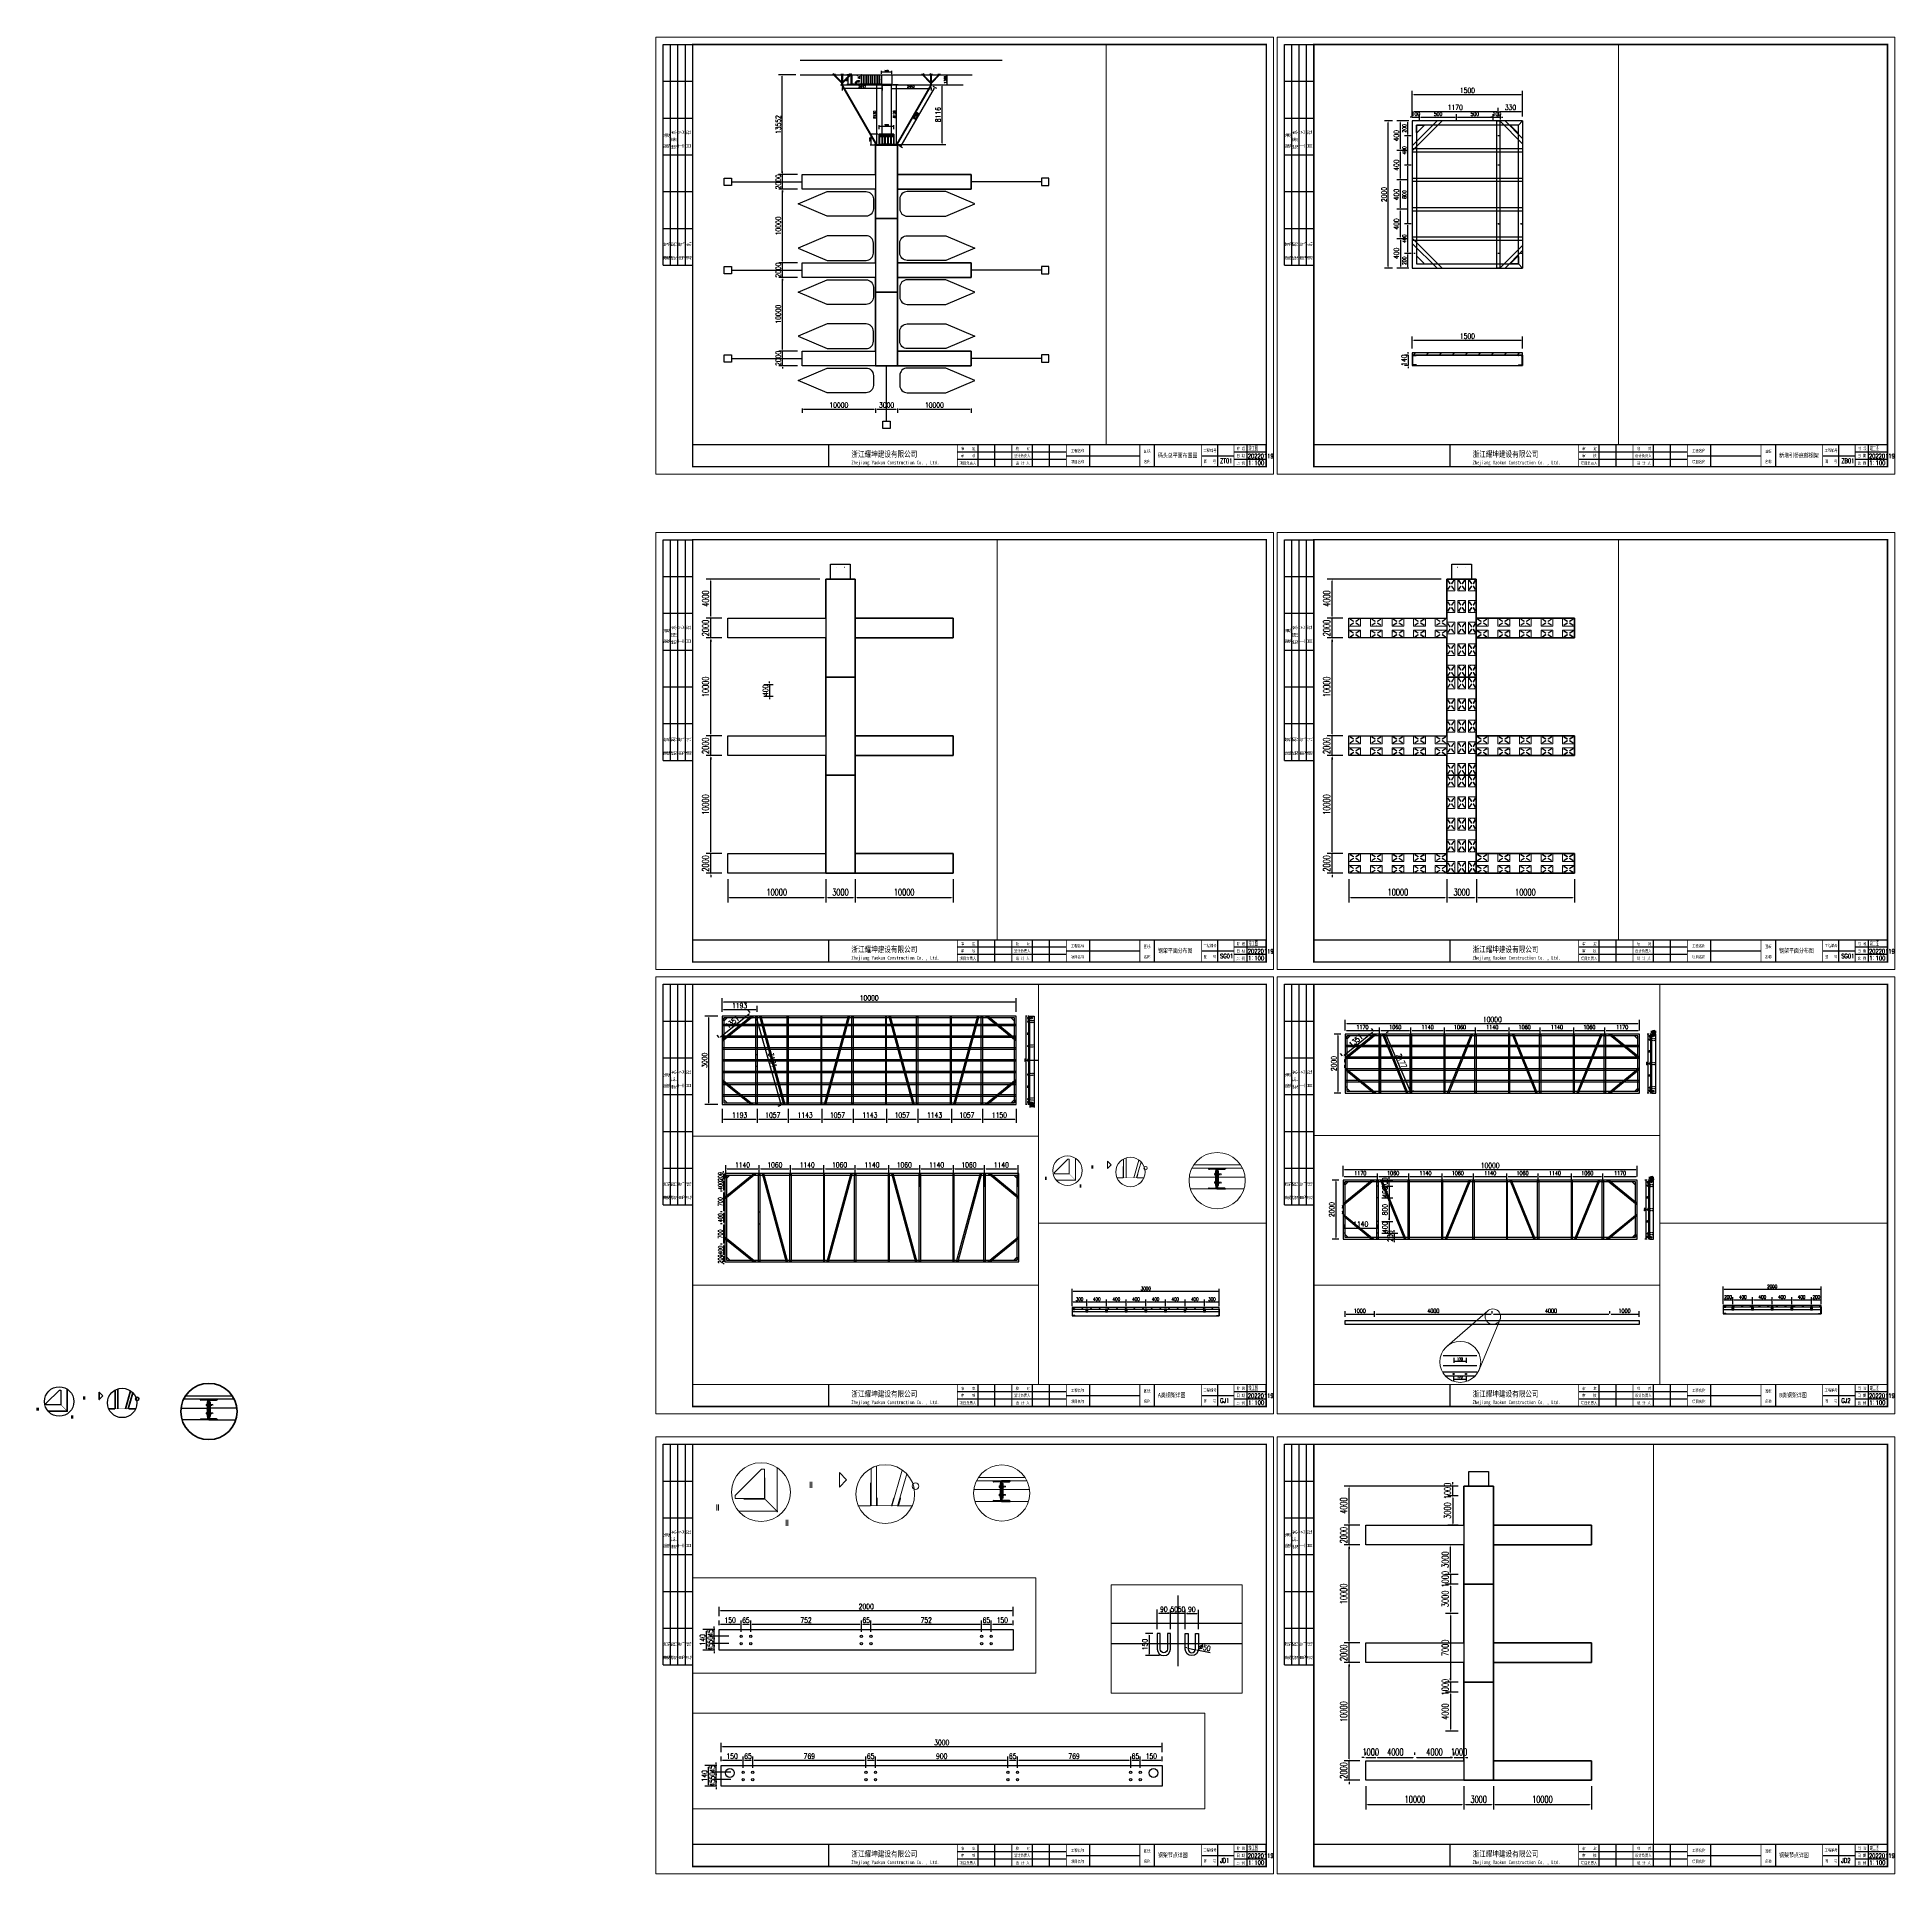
# Paper-space layout '布局' of a CAD drawing. Header units: millimetres. Extents: x 7 to 1270, y -294 to 955.
# The model-space entities are those that its viewports show. They can reach past a viewport. Long polylines and large blocks are cut down to what shows.
import ezdxf

# ---------------------------------------------------------------- set-up
doc = ezdxf.new("R2010")
doc.units = ezdxf.units.MM
doc.header["$LTSCALE"] = 10
for name, pattern in [('ACAD_ISO03W100', [30, 12, -18]), ('DOTE', [2.42, 2, -0.2, 0.02, -0.2]), ('HIDDEN', [0.375, 0.25, -0.125])]:
    doc.linetypes.add(name, pattern=pattern)
doc.layers.get('0').update_dxf_attribs({"linetype": 'CONTINUOUS'})
doc.layers.get('DEFPOINTS').update_dxf_attribs({"linetype": 'CONTINUOUS'})
doc.layers.add('_ACM-LD-SC64', color=251, linetype='CONTINUOUS', lineweight=13)
for name, color, linetype in [('DIM_ELEV', 3, 'CONTINUOUS'), ('DIM_SYMB', 3, 'CONTINUOUS'), ('DOTE', 1, 'CONTINUOUS'), ('PUB_DIM', 3, 'CONTINUOUS'), ('PUB_TEXT', 7, 'CONTINUOUS'), ('W- bollard系船栓', 4, 'CONTINUOUS'), ('W-_ANTICOLLISION防撞措施', 6, 'CONTINUOUS'), ('W-bridge approach引桥', 4, 'CONTINUOUS'), ('W-float bowl浮筒', 253, 'CONTINUOUS'), ('W-FLOAT_BOWL浮筒', 253, 'CONTINUOUS'), ('W-MOUNTING固定方式', 5, 'CONTINUOUS'), ('W-PLASTIC_RAILINGS塑木栏杆', 6, 'CONTINUOUS'), ('W-STEEL_FRAME钢架', 3, 'CONTINUOUS'), ('W-STEEL_KEEL钢龙骨', 5, 'CONTINUOUS'), ('W-WOOD_FLOOR木地板', 30, 'CONTINUOUS'), ('辅助线', 63, 'CONTINUOUS'), ('钢架', 90, 'CONTINUOUS')]:
    doc.layers.add(name, color=color, linetype=linetype)
doc.styles.add('-宋体', font='SimSun.ttf', dxfattribs={"width": 0.8})
doc.styles.add('_TCH_DIM', font='SIMPLEX.shx', dxfattribs={"width": 0.7, "bigfont": 'GBCBIG.shx'})
doc.styles.get("Standard").update_dxf_attribs({"font": 'simplex.shx', "width": 0.7, "bigfont": 'gbcbig.shx'})
doc.styles.add('STANDARD_T3', font='simplex.shx', dxfattribs={"width": 0.7, "bigfont": 'gbcbig.shx'})
doc.styles.add('图框', font='SimSun.ttf')
doc.dimstyles.new('W&&1', dxfattribs={"dimtxt": 3.5, "dimasz": 1, "dimexe": 2.5, "dimexo": 3, "dimgap": 1, "dimtad": 1, "dimdec": 0, "dimzin": 0, "dimdsep": 46, "dimtxsty": 'STANDARD_T3', "dimcen": 0.09, "dimclrd": 1, "dimclre": 1, "dimclrt": 7, "dimazin": 2, "dimtfac": 1, "dimtdec": 0, "dimtix": 1, "dimtmove": 2, "dimatfit": 3, "dimfxl": 100, "dimtolj": 1, "dimtzin": 0, "dimarcsym": 0})
doc.dimstyles.new('W&&10', dxfattribs={"dimtxt": 35, "dimasz": 10, "dimexe": 25, "dimexo": 30, "dimgap": 10, "dimtad": 1, "dimdec": 0, "dimzin": 0, "dimdsep": 46, "dimtxsty": 'STANDARD_T3', "dimcen": 0.09, "dimclrd": 1, "dimclre": 1, "dimclrt": 7, "dimazin": 2, "dimtfac": 1, "dimtdec": 0, "dimtix": 1, "dimtmove": 2, "dimatfit": 3, "dimfxl": 100, "dimtolj": 1, "dimtzin": 0, "dimarcsym": 0})
doc.dimstyles.new('W&&100', dxfattribs={"dimtxt": 350, "dimasz": 100, "dimexe": 250, "dimexo": 300, "dimgap": 100, "dimtad": 1, "dimdec": 0, "dimzin": 0, "dimdsep": 46, "dimtxsty": 'STANDARD_T3', "dimcen": 0.09, "dimclrd": 1, "dimclre": 1, "dimclrt": 7, "dimazin": 2, "dimtfac": 1, "dimtdec": 0, "dimtix": 1, "dimtmove": 2, "dimatfit": 3, "dimfxl": 100, "dimtolj": 1, "dimtzin": 0, "dimarcsym": 0})
doc.dimstyles.new('W&&15', dxfattribs={"dimtxt": 52.5, "dimasz": 15, "dimexe": 37.5, "dimexo": 45, "dimgap": 15, "dimtad": 1, "dimdec": 0, "dimzin": 0, "dimdsep": 46, "dimtxsty": 'STANDARD_T3', "dimcen": 0.09, "dimclrd": 1, "dimclre": 1, "dimclrt": 7, "dimazin": 2, "dimtfac": 1, "dimtdec": 0, "dimtix": 1, "dimtmove": 2, "dimatfit": 3, "dimfxl": 100, "dimtolj": 1, "dimtzin": 0, "dimarcsym": 0})
doc.dimstyles.new('W&&20', dxfattribs={"dimtxt": 70, "dimasz": 20, "dimexe": 50, "dimexo": 60, "dimgap": 20, "dimtad": 1, "dimdec": 0, "dimzin": 0, "dimdsep": 46, "dimtxsty": 'STANDARD_T3', "dimcen": 0.09, "dimclrd": 1, "dimclre": 1, "dimclrt": 7, "dimazin": 2, "dimtfac": 1, "dimtdec": 0, "dimtix": 1, "dimtmove": 2, "dimatfit": 3, "dimfxl": 100, "dimtolj": 1, "dimtzin": 0, "dimarcsym": 0})
doc.dimstyles.new('W&&200', dxfattribs={"dimtxt": 700, "dimasz": 200, "dimexe": 500, "dimexo": 600, "dimgap": 200, "dimtad": 1, "dimdec": 0, "dimzin": 0, "dimdsep": 46, "dimtxsty": 'STANDARD_T3', "dimcen": 0.09, "dimclrd": 1, "dimclre": 1, "dimclrt": 7, "dimazin": 2, "dimtfac": 1, "dimtdec": 0, "dimtix": 1, "dimtmove": 2, "dimatfit": 3, "dimfxl": 100, "dimtolj": 1, "dimtzin": 0, "dimarcsym": 0})
doc.dimstyles.new('W&&40', dxfattribs={"dimtxt": 140, "dimasz": 40, "dimexe": 100, "dimexo": 120, "dimgap": 40, "dimtad": 1, "dimdec": 0, "dimzin": 0, "dimdsep": 46, "dimtxsty": 'STANDARD_T3', "dimcen": 0.09, "dimclrd": 1, "dimclre": 1, "dimclrt": 7, "dimazin": 2, "dimtfac": 1, "dimtdec": 0, "dimtix": 1, "dimtmove": 2, "dimatfit": 3, "dimfxl": 100, "dimtolj": 1, "dimtzin": 0, "dimarcsym": 0})
doc.dimstyles.new('W&&5', dxfattribs={"dimtxt": 17.5, "dimasz": 5, "dimexe": 12.5, "dimexo": 15, "dimgap": 5, "dimtad": 1, "dimdec": 0, "dimzin": 0, "dimdsep": 46, "dimtxsty": 'STANDARD_T3', "dimcen": 0.09, "dimclrd": 1, "dimclre": 1, "dimclrt": 7, "dimazin": 2, "dimtfac": 1, "dimtdec": 0, "dimtix": 1, "dimtmove": 2, "dimatfit": 3, "dimfxl": 100, "dimtolj": 1, "dimtzin": 0, "dimarcsym": 0})
doc.dimstyles.new('W&&50', dxfattribs={"dimtxt": 175, "dimasz": 50, "dimexe": 125, "dimexo": 150, "dimgap": 50, "dimtad": 1, "dimdec": 0, "dimzin": 0, "dimdsep": 46, "dimtxsty": 'STANDARD_T3', "dimcen": 0.09, "dimclrd": 1, "dimclre": 1, "dimclrt": 7, "dimazin": 2, "dimtfac": 1, "dimtdec": 0, "dimtix": 1, "dimtmove": 2, "dimatfit": 3, "dimfxl": 100, "dimtolj": 1, "dimtzin": 0, "dimarcsym": 0})
pattern_1 = [(45, (133674.39363, -111542.22808), (-0.17678188855, 0.17678188855), [])]
pattern_2 = [(45, (134359.93142, -111385.28143), (-0.17678188855, 0.17678188855), [])]
pattern_3 = [(45, (134213.4715, -111597.70902), (-0.17678188855, 0.17678188855), [])]

# ---------------------------------------------------------------- blocks, each defined once
blk = doc.blocks.new('$TITLEBLK$00000095')
for p, q in [((-150, 20), (-150, 0)), ((-150, 20), (0, 20)), ((-150, 15), (-75, 15)), ((-125, 20), (-125, 0)), ((-100, 20), (-100, 0)), ((-75, 20), (-75, 0)), ((-75, 20), (-75, 0)), ((-75, 15), (0, 15)), ((-50, 20), (-50, 0)), ((-25, 20), (-25, 0)), ((0, 20), (0, 0)), ((-150, 10), (-75, 10)), ((-150, 5), (-75, 5)), ((-75, 10), (0, 10)), ((-75, 5), (0, 5))]:
    blk.add_line(p, q)
at = {"width": 0.8}
for s, p in [('建   筑', (-146.4, 15.6)), ('结   构', (-146.4, 10.9)), ('给 排 水', (-71, 10.9)), ('暖  通', (-70.3, 15.7)), ('通   讯', (-146.4, 0.9)), ('电   气', (-146.4, 5.6)), ('工   艺', (-70.3, 6.1)), ('自   控', (-70.3, 1.2))]:
    blk.add_text(s, height=3.51, dxfattribs=at).set_placement(p)
blk = doc.blocks.new('$TITLEBLK$00000187')
for p, q in [((-196, 0), (-196, 15)), ((-184.5, 0), (-184.5, 15)), ((-159, 0), (-159, 15)), ((-147.5, 0), (-147.5, 15)), ((-120, 0), (-120, 15)), ((-76, 0), (-76, 15)), ((-33, 0), (-33, 15)), ((-13, 0), (-13, 15)), ((0, 0), (0, 15)), ((-136, 10), (-210, 10)), ((-136, 5), (-210, 5)), ((-136, 7.5), (-86, 7.5)), ((-44, 7.5), (-22, 7.5)), ((0, 10), (-22, 10)), ((0, 5), (-22, 5))]:
    blk.add_line(p, q)
for points, const_width in [([(-297.5, 0), (-297.5, 15), (0, 15)], 0.8), ([(-210, 0), (-210, 15)], 0.5), ([(-173, 0), (-173, 15)], 0.5), ([(-136, 0), (-136, 15)], 0.5), ([(-86, 0), (-86, 15)], 0.5), ([(-44, 0), (-44, 15)], 0.5), ([(-22, 0), (-22, 15)], 0.5)]:
    blk.add_lwpolyline(points, dxfattribs=dict(const_width=const_width))
at = {"style": '图框'}
for s, height, width, p in [('审    定', 2, 0.8, (-207.5, 11.3)), ('校    对', 2, 0.8, (-170.4, 11.3)), ('阶 段', 2, 0.8, (-20.1, 11.3)), ('浙江耀坤建设有限公司', 4, 0.8, (-282.1, 6.6)), ('Zhejiang Yaokun Construction Co. , Ltd. ', 2.5, 0.75, (-282.1, 1.6)), ('项目负责人', 2, 0.8, (-208.5, 1.4)), ('审    核', 2, 0.8, (-207.6, 6.5)), ('设计负责人', 2, 0.8, (-171.6, 6.5)), ('设 计 人', 2, 0.8, (-170.3, 1.4)), ('工程名称', 2, 0.8, (-132.8, 9.9)), ('项目名称', 2, 0.8, (-132.8, 2.4)), ('名称', 2, 0.8, (-83.3, 2.5)), ('图纸', 2, 0.8, (-83.3, 9.5)), ('工程编号', 2, 0.8, (-42.8, 10.1)), ('图   号', 2, 0.8, (-42.5, 2.6)), ('比 例', 2, 0.8, (-20.3, 1.4)), ('日 期', 2, 0.8, (-20.3, 6.5))]:
    blk.add_text(s, height=height, dxfattribs=dict(at, width=width)).set_placement(p)
for tag, p in [('审定人', (-193.7, 10.9)), ('校对', (-155.5, 10.9)), ('项目负责人', (-195.7, 1.1)), ('审核人', (-193.7, 6)), ('设计负责人', (-158.6, 6.2)), ('设计人', (-156.5, 1.2))]:
    blk.add_attdef(tag, p, '', height=3)
for tag, p, style, width in [('工程名称', (-115.7, 9.5), '-宋体', 0.8), ('阶段', (-12.1, 10.8), '_TCH_DIM', 0.7), ('项目名称', (-115.7, 2), '-宋体', 0.8), ('图名', (-73.7, 6.2), '-宋体', 0.8), ('图号', (-31.4, 2.5), '_TCH_DIM', 0.7), ('日期', (-12.6, 5.8), '_TCH_DIM', 0.7), ('比例', (-12.3, 1.1), '_TCH_DIM', 0.7)]:
    blk.add_attdef(tag, p, '', height=3, dxfattribs=dict(style=style, width=width))
blk = doc.blocks.new('14a槽钢')
at = {"layer": '钢架'}
h = blk.add_hatch(dxfattribs=at)
h.set_pattern_fill('STEEL', color=4, scale=10)
h.set_pattern_definition([(50.389312, (-1352470.2, 1293523.579), (-9.2899201, 11.2253202), []), (50.389312, (-1352470.2, 1293531.516), (-9.2899201, 11.2253202), [])])
edge = h.paths.add_edge_path()
edge.add_ellipse((-1332250, 1115678), major_axis=(-3.26, 5.03), ratio=0.900468, start_angle=55.3931, end_angle=130.6069)
edge.add_line((-1332252, 1115673), (-1332208, 1115673))
edge.add_ellipse((-1332208, 1115667), major_axis=(0, 6), ratio=0.827586, start_angle=270, end_angle=360, ccw=False)
edge.add_line((-1332203, 1115667), (-1332203, 1115551))
edge.add_ellipse((-1332208, 1115551), major_axis=(0, 6), ratio=0.827586, start_angle=180, end_angle=270, ccw=False)
edge.add_line((-1332208, 1115545), (-1332251, 1115545))
edge.add_ellipse((-1332250, 1115540), major_axis=(3.82, 3.82), ratio=1, start_angle=49.2445, end_angle=141.5341)
edge.add_line((-1332256, 1115539), (-1332198, 1115539))
edge.add_line((-1332198, 1115539), (-1332198, 1115679))
edge.add_line((-1332198, 1115679), (-1332256, 1115679))
for p, q in [((-1332256, 1115679, 0), (-1332198, 1115679, 0)), ((-1332208, 1115673, 0), (-1332251, 1115673, 0)), ((-1332246, 1115679, 0), (-1332246, 1115679, 0)), ((-1332203, 1115551, 0), (-1332203, 1115667, 0)), ((-1332198, 1115679, 0), (-1332198, 1115539, 0)), ((-1332198, 1115539, 0), (-1332256, 1115539, 0)), ((-1332251, 1115545, 0), (-1332208, 1115545, 0)), ((-1332246, 1115539, 0), (-1332246, 1115539, 0))]:
    blk.add_line(p, q, dxfattribs=at)
for centre, start_param, end_param in [((-1332251, 1115679, 0), 1.570796, 3.141593), ((-1332208, 1115667, 0), 4.712389, 6.283185), ((-1332208, 1115667, 0), 4.712389, 6.283185), ((-1332251, 1115539, 0), 0, 1.570796), ((-1332208, 1115551, 0), 3.141593, 4.712389)]:
    blk.add_ellipse(centre, major_axis=(0, 6), ratio=0.827586, start_param=start_param, end_param=end_param, dxfattribs=at)
blk = doc.blocks.new('膨胀螺丝')
at = {"layer": '_ACM-LD-SC64', "color": 8}
for p, q in [((-1332437, 1115543), (-1332437, 1115538)), ((-1332425, 1115543), (-1332437, 1115543)), ((-1332425, 1115538), (-1332437, 1115538)), ((-1332434, 1115544), (-1332433, 1115545)), ((-1332434, 1115543), (-1332434, 1115544)), ((-1332434, 1115543), (-1332434, 1115538)), ((-1332429, 1115545), (-1332433, 1115545)), ((-1332428, 1115544), (-1332429, 1115545)), ((-1332428, 1115543), (-1332428, 1115544)), ((-1332427, 1115543), (-1332427, 1115538)), ((-1332425, 1115543), (-1332425, 1115538))]:
    blk.add_line(p, q, dxfattribs=at)
at = {"layer": '_ACM-LD-SC64', "color": 8, "linetype": 'HIDDEN', "ltscale": 5}
blk.add_lwpolyline([(-1332427, 1115538), (-1332427, 1115500), (-1332434, 1115500), (-1332434, 1115538)], close=True, dxfattribs=at)
blk = doc.blocks.new('*D103')
at = {"layer": 'DEFPOINTS', "color": 0, "transparency": 16777216}
for p in [(498.2, 289.1), (513.1, 228.5), (515.4, 229.1)]:
    blk.add_point(p, dxfattribs=at)
at = {"layer": 'PUB_DIM', "color": 1, "lineweight": -2, "transparency": 16777216}
for p, q in [((495.3, 288.3), (493.5, 287.8)), ((496.2, 287.5), (512.8, 229.4)), ((512.5, 228.3), (510.7, 227.8))]:
    blk.add_line(p, q, dxfattribs=at)
at = {"layer": 'PUB_DIM', "color": 1, "transparency": 16777216}
for points in [[(496.3, 287.6), (496, 287.5), (495.9, 288.5)], [(513, 229.5), (512.7, 229.4), (513.1, 228.5)]]:
    blk.add_solid(points, dxfattribs=at)
at = {"layer": 'PUB_DIM', "color": 7, "lineweight": 0, "transparency": 16777216, "insert": (507.2, 259.2), "char_height": 3.5, "attachment_point": 5, "rotation": 286.0033, "style": 'STANDARD_T3'}
blk.add_mtext('\\A1;3121', dxfattribs=at)
blk = doc.blocks.new('*D104')
at = {"layer": 'DEFPOINTS', "color": 0, "transparency": 16777216}
for p in [(492, 291.4), (493.8, 289.1), (472.8, 272.1)]:
    blk.add_point(p, dxfattribs=at)
at = {"layer": 'PUB_DIM', "color": 1, "lineweight": -2, "transparency": 16777216}
for p, q in [((471.8, 275), (491.2, 290.8)), ((491.9, 291.5), (490.4, 293.3)), ((470.9, 274.5), (469.4, 276.3))]:
    blk.add_line(p, q, dxfattribs=at)
at = {"layer": 'PUB_DIM', "color": 1, "transparency": 16777216}
for points in [[(491.1, 290.9), (491.3, 290.6), (492, 291.4)], [(471.7, 275.1), (471.9, 274.9), (471, 274.4)]]:
    blk.add_solid(points, dxfattribs=at)
at = {"layer": 'PUB_DIM', "color": 7, "lineweight": 0, "transparency": 16777216, "insert": (479.8, 285), "char_height": 3.5, "attachment_point": 5, "rotation": 38.991, "style": 'STANDARD_T3'}
blk.add_mtext('\\A1;1351', dxfattribs=at)
blk = doc.blocks.new('*D105')
at = {"layer": 'DEFPOINTS', "color": 0, "transparency": 16777216}
for p in [(496.7, 293.6), (472.8, 289.1), (496.7, 289.1)]:
    blk.add_point(p, dxfattribs=at)
at = {"layer": 'PUB_DIM', "color": 1, "lineweight": -2, "transparency": 16777216}
for p, q in [((472.8, 292.1), (472.8, 296.1)), ((473.8, 293.6), (495.7, 293.6)), ((496.7, 292.1), (496.7, 296.1))]:
    blk.add_line(p, q, dxfattribs=at)
at = {"layer": 'PUB_DIM', "color": 1, "transparency": 16777216}
for points in [[(473.8, 293.7), (473.8, 293.4), (472.8, 293.6)], [(495.7, 293.7), (495.7, 293.4), (496.7, 293.6)]]:
    blk.add_solid(points, dxfattribs=at)
at = {"layer": 'PUB_DIM', "color": 7, "lineweight": 0, "transparency": 16777216, "insert": (484.7, 296.3), "char_height": 3.5, "attachment_point": 5, "style": 'STANDARD_T3'}
blk.add_mtext('\\A1;1193', dxfattribs=at)
blk = doc.blocks.new('*D115')
at = {"layer": 'DEFPOINTS', "color": 0, "transparency": 16777216}
for p in [(915.9, 278.8), (917.5, 276.9), (896.5, 259.9)]:
    blk.add_point(p, dxfattribs=at)
at = {"layer": 'PUB_DIM', "color": 1, "lineweight": -2, "transparency": 16777216}
for p, q in [((895.7, 262.5), (915.1, 278.2)), ((915.6, 279.2), (914.3, 280.8)), ((894.6, 262.2), (893.3, 263.8))]:
    blk.add_line(p, q, dxfattribs=at)
at = {"layer": 'PUB_DIM', "color": 1, "transparency": 16777216}
for points in [[(915, 278.3), (915.2, 278.1), (915.9, 278.8)], [(895.6, 262.6), (895.8, 262.3), (894.9, 261.8)]]:
    blk.add_solid(points, dxfattribs=at)
at = {"layer": 'PUB_DIM', "color": 7, "lineweight": 0, "transparency": 16777216, "insert": (903.7, 272.5), "char_height": 3.5, "attachment_point": 5, "rotation": 38.991, "style": 'STANDARD_T3'}
blk.add_mtext('\\A1;1351', dxfattribs=at)
blk = doc.blocks.new('*D116')
at = {"layer": 'DEFPOINTS', "color": 0, "transparency": 16777216}
for p in [(921.9, 276.9), (939.1, 236.9), (940.8, 237.6)]:
    blk.add_point(p, dxfattribs=at)
at = {"layer": 'PUB_DIM', "color": 1, "lineweight": -2, "transparency": 16777216}
for p, q in [((924.6, 278.1), (925.9, 278.6)), ((924, 276.7), (940.4, 238.5)), ((941.8, 238.1), (943.1, 238.6))]:
    blk.add_line(p, q, dxfattribs=at)
at = {"layer": 'PUB_DIM', "color": 1, "transparency": 16777216}
for points in [[(924.2, 276.8), (923.9, 276.6), (923.6, 277.6)], [(940.6, 238.6), (940.3, 238.5), (940.8, 237.6)]]:
    blk.add_solid(points, dxfattribs=at)
at = {"layer": 'PUB_DIM', "color": 7, "lineweight": 0, "transparency": 16777216, "insert": (934.8, 258.7), "char_height": 3.5, "attachment_point": 5, "rotation": 293.278, "style": 'STANDARD_T3'}
blk.add_mtext('\\A1;2177', dxfattribs=at)
blk = doc.blocks.new('*D117')
at = {"layer": 'DEFPOINTS', "color": 0, "transparency": 16777216}
for p in [(895.6, 141.6), (918.4, 145.1), (918.4, 141.6)]:
    blk.add_point(p, dxfattribs=at)
at = {"layer": 'PUB_DIM', "color": 1, "lineweight": -2, "transparency": 16777216}
for p, q in [((895.6, 144.6), (895.6, 147.6)), ((896.6, 145.1), (917.4, 145.1)), ((918.4, 144.6), (918.4, 147.6))]:
    blk.add_line(p, q, dxfattribs=at)
at = {"layer": 'PUB_DIM', "color": 1, "transparency": 16777216}
for points in [[(896.6, 145.3), (896.6, 144.9), (895.6, 145.1)], [(917.4, 145.3), (917.4, 144.9), (918.4, 145.1)]]:
    blk.add_solid(points, dxfattribs=at)
at = {"layer": 'PUB_DIM', "color": 7, "lineweight": 0, "transparency": 16777216, "insert": (907, 147.8), "char_height": 3.5, "attachment_point": 5, "style": 'STANDARD_T3'}
blk.add_mtext('\\A1;1140', dxfattribs=at)
blk = doc.blocks.new('*D118')
at = {"layer": 'DEFPOINTS', "color": 0, "transparency": 16777216}
for p in [(918.4, 173.6), (918.4, 165.6), (926.3, 165.6)]:
    blk.add_point(p, dxfattribs=at)
at = {"layer": 'PUB_DIM', "color": 1, "lineweight": -2, "transparency": 16777216}
for p, q in [((921.4, 173.6), (928.8, 173.6)), ((921.4, 165.6), (928.8, 165.6)), ((926.3, 174.6), (926.3, 175.6)), ((926.3, 173.6), (926.3, 165.6)), ((926.3, 164.6), (926.3, 163.6))]:
    blk.add_line(p, q, dxfattribs=at)
at = {"layer": 'PUB_DIM', "color": 1, "transparency": 16777216}
for points in [[(926.1, 174.6), (926.4, 174.6), (926.3, 173.6)], [(926.1, 164.6), (926.4, 164.6), (926.3, 165.6)]]:
    blk.add_solid(points, dxfattribs=at)
at = {"layer": 'PUB_DIM', "color": 7, "lineweight": 0, "transparency": 16777216, "insert": (923.5, 169.6), "char_height": 3.5, "attachment_point": 5, "rotation": 90, "style": 'STANDARD_T3'}
blk.add_mtext('\\A1;400', dxfattribs=at)
blk = doc.blocks.new('*D119')
at = {"layer": 'DEFPOINTS', "color": 0, "transparency": 16777216}
for p in [(498.1, 514.6), (498.1, 506.6), (505, 506.6)]:
    blk.add_point(p, dxfattribs=at)
at = {"layer": 'PUB_DIM', "color": 1, "lineweight": -2, "transparency": 16777216}
for p, q in [((501.1, 514.6), (507.5, 514.6)), ((501.1, 506.6), (507.5, 506.6)), ((505, 515.6), (505, 516.6)), ((505, 514.6), (505, 506.6)), ((505, 505.6), (505, 504.6))]:
    blk.add_line(p, q, dxfattribs=at)
at = {"layer": 'PUB_DIM', "color": 1, "transparency": 16777216}
for points in [[(504.9, 515.6), (505.2, 515.6), (505, 514.6)], [(504.9, 505.6), (505.2, 505.6), (505, 506.6)]]:
    blk.add_solid(points, dxfattribs=at)
at = {"layer": 'PUB_DIM', "color": 7, "lineweight": 0, "transparency": 16777216, "insert": (502.3, 510.6), "char_height": 3.5, "attachment_point": 5, "rotation": 90, "style": 'STANDARD_T3'}
blk.add_mtext('\\A1;400', dxfattribs=at)
blk = doc.blocks.new('*D253')
at = {"layer": 'DEFPOINTS', "color": 0, "transparency": 16777216}
for p in [(918.9, 177.6), (926.3, 177.6), (918.4, 173.6)]:
    blk.add_point(p, dxfattribs=at)
at = {"layer": 'PUB_DIM', "color": 1, "lineweight": -2, "transparency": 16777216}
for p, q in [((921.9, 177.6), (928.8, 177.6)), ((926.3, 178.6), (926.3, 179.6)), ((926.3, 173.6), (926.3, 177.6)), ((921.4, 173.6), (928.8, 173.6)), ((926.3, 172.6), (926.3, 171.6))]:
    blk.add_line(p, q, dxfattribs=at)
at = {"layer": 'PUB_DIM', "color": 1, "transparency": 16777216}
for points in [[(926.1, 178.6), (926.4, 178.6), (926.3, 177.6)], [(926.1, 172.6), (926.4, 172.6), (926.3, 173.6)]]:
    blk.add_solid(points, dxfattribs=at)
at = {"layer": 'PUB_DIM', "color": 7, "lineweight": 0, "transparency": 16777216, "insert": (923.5, 175.6), "char_height": 3.5, "attachment_point": 5, "rotation": 90, "style": 'STANDARD_T3'}
blk.add_mtext('\\A1;200', dxfattribs=at)
blk = doc.blocks.new('*D254')
at = {"layer": 'DEFPOINTS', "color": 0, "transparency": 16777216}
for p in [(918.4, 165.6), (918.4, 149.6), (926.3, 149.6)]:
    blk.add_point(p, dxfattribs=at)
at = {"layer": 'PUB_DIM', "color": 1, "lineweight": -2, "transparency": 16777216}
for p, q in [((921.4, 165.6), (928.8, 165.6)), ((926.3, 164.6), (926.3, 150.6)), ((921.4, 149.6), (928.8, 149.6))]:
    blk.add_line(p, q, dxfattribs=at)
at = {"layer": 'PUB_DIM', "color": 1, "transparency": 16777216}
for points in [[(926.1, 164.6), (926.4, 164.6), (926.3, 165.6)], [(926.1, 150.6), (926.4, 150.6), (926.3, 149.6)]]:
    blk.add_solid(points, dxfattribs=at)
at = {"layer": 'PUB_DIM', "color": 7, "lineweight": 0, "transparency": 16777216, "insert": (923.5, 157.6), "char_height": 3.5, "attachment_point": 5, "rotation": 90, "style": 'STANDARD_T3'}
blk.add_mtext('\\A1;800', dxfattribs=at)
blk = doc.blocks.new('*D255')
at = {"layer": 'DEFPOINTS', "color": 0, "transparency": 16777216}
for p in [(918.4, 149.6), (918.4, 141.6), (926.3, 141.6)]:
    blk.add_point(p, dxfattribs=at)
at = {"layer": 'PUB_DIM', "color": 1, "lineweight": -2, "transparency": 16777216}
for p, q in [((926.3, 150.6), (926.3, 151.6)), ((921.4, 149.6), (928.8, 149.6)), ((921.4, 141.6), (928.8, 141.6)), ((926.3, 149.6), (926.3, 141.6)), ((926.3, 140.6), (926.3, 139.6))]:
    blk.add_line(p, q, dxfattribs=at)
at = {"layer": 'PUB_DIM', "color": 1, "transparency": 16777216}
for points in [[(926.1, 150.6), (926.4, 150.6), (926.3, 149.6)], [(926.1, 140.6), (926.4, 140.6), (926.3, 141.6)]]:
    blk.add_solid(points, dxfattribs=at)
at = {"layer": 'PUB_DIM', "color": 7, "lineweight": 0, "transparency": 16777216, "insert": (923.5, 145.6), "char_height": 3.5, "attachment_point": 5, "rotation": 90, "style": 'STANDARD_T3'}
blk.add_mtext('\\A1;400', dxfattribs=at)
blk = doc.blocks.new('*D256')
at = {"layer": 'DEFPOINTS', "color": 0, "transparency": 16777216}
for p in [(918.4, 141.6), (922.5, 137.6), (929.8, 137.6)]:
    blk.add_point(p, dxfattribs=at)
at = {"layer": 'PUB_DIM', "color": 1, "lineweight": -2, "transparency": 16777216}
for p, q in [((921.4, 141.6), (932.3, 141.6)), ((929.8, 142.6), (929.8, 143.6)), ((929.8, 141.6), (929.8, 137.6)), ((925.5, 137.6), (932.3, 137.6)), ((929.8, 136.6), (929.8, 135.6))]:
    blk.add_line(p, q, dxfattribs=at)
at = {"layer": 'PUB_DIM', "color": 1, "transparency": 16777216}
for points in [[(929.6, 142.6), (929.9, 142.6), (929.8, 141.6)], [(929.6, 136.6), (929.9, 136.6), (929.8, 137.6)]]:
    blk.add_solid(points, dxfattribs=at)
at = {"layer": 'PUB_DIM', "color": 7, "lineweight": 0, "transparency": 16777216, "insert": (927, 139.6), "char_height": 3.5, "attachment_point": 5, "rotation": 90, "style": 'STANDARD_T3'}
blk.add_mtext('\\A1;200', dxfattribs=at)
blk = doc.blocks.new('*D25')
at = {"color": 1, "lineweight": -2, "transparency": 16777216}
for p, q in [((-1474452, 1201627), (-1474452, 1201951)), ((-1471452, 1201627), (-1471452, 1201951)), ((-1474432, 1201901), (-1471472, 1201901))]:
    blk.add_line(p, q, dxfattribs=at)
at = {"color": 1, "transparency": 16777216}
for points in [[(-1474432, 1201904), (-1474432, 1201898), (-1474452, 1201901)], [(-1471472, 1201904), (-1471472, 1201898), (-1471452, 1201901)]]:
    blk.add_solid(points, dxfattribs=at)
at = {"layer": 'DEFPOINTS', "color": 0, "transparency": 16777216}
for p in [(-1471452, 1201901), (-1474452, 1201567), (-1471452, 1201567)]:
    blk.add_point(p, dxfattribs=at)
at = {"color": 7, "transparency": 16777216, "insert": (-1472952, 1201956), "char_height": 70, "attachment_point": 5, "style": 'STANDARD_T3'}
blk.add_mtext('\\A1;3000', dxfattribs=at)
blk = doc.blocks.new('ganglonggu')
at = {"layer": 'W-STEEL_KEEL钢龙骨'}
for points in [[(-1338169, 1115605), (-1338129, 1115605), (-1338129, 1115665), (-1338169, 1115665)], [(-1338166, 1115608), (-1338132, 1115608), (-1338132, 1115662), (-1338166, 1115662)]]:
    blk.add_lwpolyline(points, close=True, dxfattribs=at)
blk = doc.blocks.new('*U24')
blk.add_blockref('ganglonggu', (1338149, -1115635))
blk = doc.blocks.new('*U23')
at = {"layer": 'W-STEEL_KEEL钢龙骨', "color": 0, "linetype": 'ByBlock', "lineweight": -2}
for p in [(0, 0), (400, 0), (800, 0), (1200, 0), (1600, 0), (2000, 0)]:
    blk.add_blockref('*U24', p, dxfattribs=at)
at = {"layer": 'W-STEEL_KEEL钢龙骨', "color": 0, "linetype": 'ByBlock', "lineweight": -2, "transparency": 16777216}
blk.add_blockref('*U24', (2400, 0), dxfattribs=at)
blk = doc.blocks.new('*D26')
at = {"layer": 'DEFPOINTS', "color": 0, "transparency": 16777216}
for p in [(-1474152, 1201684), (-1474452, 1201537), (-1474152, 1201537)]:
    blk.add_point(p, dxfattribs=at)
at = {"layer": 'PUB_DIM', "color": 1, "lineweight": -2, "transparency": 16777216}
for p, q in [((-1474452, 1201597), (-1474452, 1201734)), ((-1474432, 1201684), (-1474172, 1201684)), ((-1474152, 1201597), (-1474152, 1201734))]:
    blk.add_line(p, q, dxfattribs=at)
at = {"layer": 'PUB_DIM', "color": 1, "transparency": 16777216}
for points in [[(-1474432, 1201687), (-1474432, 1201680), (-1474452, 1201684)], [(-1474172, 1201687), (-1474172, 1201680), (-1474152, 1201684)]]:
    blk.add_solid(points, dxfattribs=at)
at = {"layer": 'PUB_DIM', "color": 7, "transparency": 16777216, "insert": (-1474302, 1201739), "char_height": 70, "attachment_point": 5, "style": 'STANDARD_T3'}
blk.add_mtext('\\A1;300', dxfattribs=at)
blk = doc.blocks.new('*D27')
at = {"layer": 'DEFPOINTS', "color": 0, "transparency": 16777216}
for p in [(-1473752, 1201684), (-1474152, 1201537), (-1473752, 1201537)]:
    blk.add_point(p, dxfattribs=at)
at = {"layer": 'PUB_DIM', "color": 1, "lineweight": -2, "transparency": 16777216}
for p, q in [((-1474152, 1201597), (-1474152, 1201734)), ((-1474132, 1201684), (-1473772, 1201684)), ((-1473752, 1201597), (-1473752, 1201734))]:
    blk.add_line(p, q, dxfattribs=at)
at = {"layer": 'PUB_DIM', "color": 1, "transparency": 16777216}
for points in [[(-1474132, 1201687), (-1474132, 1201680), (-1474152, 1201684)], [(-1473772, 1201687), (-1473772, 1201680), (-1473752, 1201684)]]:
    blk.add_solid(points, dxfattribs=at)
at = {"layer": 'PUB_DIM', "color": 7, "transparency": 16777216, "insert": (-1473952, 1201739), "char_height": 70, "attachment_point": 5, "style": 'STANDARD_T3'}
blk.add_mtext('\\A1;400', dxfattribs=at)
blk = doc.blocks.new('*D28')
at = {"layer": 'DEFPOINTS', "color": 0, "transparency": 16777216}
for p in [(-1473352, 1201684), (-1473752, 1201537), (-1473352, 1201534)]:
    blk.add_point(p, dxfattribs=at)
at = {"layer": 'PUB_DIM', "color": 1, "lineweight": -2, "transparency": 16777216}
for p, q in [((-1473752, 1201597), (-1473752, 1201734)), ((-1473732, 1201684), (-1473372, 1201684)), ((-1473352, 1201594), (-1473352, 1201734))]:
    blk.add_line(p, q, dxfattribs=at)
at = {"layer": 'PUB_DIM', "color": 1, "transparency": 16777216}
for points in [[(-1473732, 1201687), (-1473732, 1201680), (-1473752, 1201684)], [(-1473372, 1201687), (-1473372, 1201680), (-1473352, 1201684)]]:
    blk.add_solid(points, dxfattribs=at)
at = {"layer": 'PUB_DIM', "color": 7, "transparency": 16777216, "insert": (-1473552, 1201739), "char_height": 70, "attachment_point": 5, "style": 'STANDARD_T3'}
blk.add_mtext('\\A1;400', dxfattribs=at)
blk = doc.blocks.new('*D29')
at = {"layer": 'DEFPOINTS', "color": 0, "transparency": 16777216}
for p in [(-1472952, 1201684), (-1473352, 1201534), (-1472952, 1201537)]:
    blk.add_point(p, dxfattribs=at)
at = {"layer": 'PUB_DIM', "color": 1, "lineweight": -2, "transparency": 16777216}
for p, q in [((-1473352, 1201594), (-1473352, 1201734)), ((-1473332, 1201684), (-1472972, 1201684)), ((-1472952, 1201597), (-1472952, 1201734))]:
    blk.add_line(p, q, dxfattribs=at)
at = {"layer": 'PUB_DIM', "color": 1, "transparency": 16777216}
for points in [[(-1473332, 1201687), (-1473332, 1201680), (-1473352, 1201684)], [(-1472972, 1201687), (-1472972, 1201680), (-1472952, 1201684)]]:
    blk.add_solid(points, dxfattribs=at)
at = {"layer": 'PUB_DIM', "color": 7, "transparency": 16777216, "insert": (-1473152, 1201739), "char_height": 70, "attachment_point": 5, "style": 'STANDARD_T3'}
blk.add_mtext('\\A1;400', dxfattribs=at)
blk = doc.blocks.new('*D30')
at = {"layer": 'DEFPOINTS', "color": 0, "transparency": 16777216}
for p in [(-1472552, 1201684), (-1472952, 1201537), (-1472552, 1201537)]:
    blk.add_point(p, dxfattribs=at)
at = {"layer": 'PUB_DIM', "color": 1, "lineweight": -2, "transparency": 16777216}
for p, q in [((-1472952, 1201597), (-1472952, 1201734)), ((-1472932, 1201684), (-1472572, 1201684)), ((-1472552, 1201597), (-1472552, 1201734))]:
    blk.add_line(p, q, dxfattribs=at)
at = {"layer": 'PUB_DIM', "color": 1, "transparency": 16777216}
for points in [[(-1472932, 1201687), (-1472932, 1201680), (-1472952, 1201684)], [(-1472572, 1201687), (-1472572, 1201680), (-1472552, 1201684)]]:
    blk.add_solid(points, dxfattribs=at)
at = {"layer": 'PUB_DIM', "color": 7, "transparency": 16777216, "insert": (-1472752, 1201739), "char_height": 70, "attachment_point": 5, "style": 'STANDARD_T3'}
blk.add_mtext('\\A1;400', dxfattribs=at)
blk = doc.blocks.new('*D31')
at = {"layer": 'DEFPOINTS', "color": 0, "transparency": 16777216}
for p in [(-1472152, 1201684), (-1472552, 1201537), (-1472152, 1201537)]:
    blk.add_point(p, dxfattribs=at)
at = {"layer": 'PUB_DIM', "color": 1, "lineweight": -2, "transparency": 16777216}
for p, q in [((-1472552, 1201597), (-1472552, 1201734)), ((-1472532, 1201684), (-1472172, 1201684)), ((-1472152, 1201597), (-1472152, 1201734))]:
    blk.add_line(p, q, dxfattribs=at)
at = {"layer": 'PUB_DIM', "color": 1, "transparency": 16777216}
for points in [[(-1472532, 1201687), (-1472532, 1201680), (-1472552, 1201684)], [(-1472172, 1201687), (-1472172, 1201680), (-1472152, 1201684)]]:
    blk.add_solid(points, dxfattribs=at)
at = {"layer": 'PUB_DIM', "color": 7, "transparency": 16777216, "insert": (-1472352, 1201739), "char_height": 70, "attachment_point": 5, "style": 'STANDARD_T3'}
blk.add_mtext('\\A1;400', dxfattribs=at)
blk = doc.blocks.new('*D32')
at = {"layer": 'DEFPOINTS', "color": 0, "transparency": 16777216}
for p in [(-1471752, 1201684), (-1472152, 1201537), (-1471752, 1201537)]:
    blk.add_point(p, dxfattribs=at)
at = {"layer": 'PUB_DIM', "color": 1, "lineweight": -2, "transparency": 16777216}
for p, q in [((-1472152, 1201597), (-1472152, 1201734)), ((-1472132, 1201684), (-1471772, 1201684)), ((-1471752, 1201597), (-1471752, 1201734))]:
    blk.add_line(p, q, dxfattribs=at)
at = {"layer": 'PUB_DIM', "color": 1, "transparency": 16777216}
for points in [[(-1472132, 1201687), (-1472132, 1201680), (-1472152, 1201684)], [(-1471772, 1201687), (-1471772, 1201680), (-1471752, 1201684)]]:
    blk.add_solid(points, dxfattribs=at)
at = {"layer": 'PUB_DIM', "color": 7, "transparency": 16777216, "insert": (-1471952, 1201739), "char_height": 70, "attachment_point": 5, "style": 'STANDARD_T3'}
blk.add_mtext('\\A1;400', dxfattribs=at)
blk = doc.blocks.new('*D33')
at = {"layer": 'DEFPOINTS', "color": 0, "transparency": 16777216}
for p in [(-1471452, 1201684), (-1471752, 1201537), (-1471452, 1201537)]:
    blk.add_point(p, dxfattribs=at)
at = {"layer": 'PUB_DIM', "color": 1, "lineweight": -2, "transparency": 16777216}
for p, q in [((-1471752, 1201597), (-1471752, 1201734)), ((-1471732, 1201684), (-1471472, 1201684)), ((-1471452, 1201597), (-1471452, 1201734))]:
    blk.add_line(p, q, dxfattribs=at)
at = {"layer": 'PUB_DIM', "color": 1, "transparency": 16777216}
for points in [[(-1471732, 1201687), (-1471732, 1201680), (-1471752, 1201684)], [(-1471472, 1201687), (-1471472, 1201680), (-1471452, 1201684)]]:
    blk.add_solid(points, dxfattribs=at)
at = {"layer": 'PUB_DIM', "color": 7, "transparency": 16777216, "insert": (-1471602, 1201739), "char_height": 70, "attachment_point": 5, "style": 'STANDARD_T3'}
blk.add_mtext('\\A1;300', dxfattribs=at)
blk = doc.blocks.new('*D78')
at = {"layer": 'DEFPOINTS', "color": 0, "transparency": 16777216}
for p in [(-1453419, 1193981), (-1463419, 1193621, -275), (-1453419, 1193621, -275)]:
    blk.add_point(p, dxfattribs=at)
at = {"layer": 'PUB_DIM', "color": 1, "lineweight": -2, "transparency": 16777216}
for p, q in [((-1463419, 1193771), (-1463419, 1194106)), ((-1453419, 1193771), (-1453419, 1194106)), ((-1463369, 1193981), (-1453469, 1193981))]:
    blk.add_line(p, q, dxfattribs=at)
at = {"layer": 'PUB_DIM', "color": 1, "transparency": 16777216}
for points in [[(-1463369, 1193989), (-1463369, 1193973), (-1463419, 1193981)], [(-1453469, 1193989), (-1453469, 1193973), (-1453419, 1193981)]]:
    blk.add_solid(points, dxfattribs=at)
at = {"layer": 'PUB_DIM', "color": 7, "transparency": 16777216, "insert": (-1458419, 1194119), "char_height": 175, "attachment_point": 5, "style": 'STANDARD_T3'}
blk.add_mtext('\\A1;10000', dxfattribs=at)
blk = doc.blocks.new('*D79')
at = {"layer": 'DEFPOINTS', "color": 0, "transparency": 16777216}
for p in [(-1463419, 1193621, -275), (-1463669, 1191621), (-1463419, 1191621, -275)]:
    blk.add_point(p, dxfattribs=at)
at = {"layer": 'PUB_DIM', "color": 1, "lineweight": -2, "transparency": 16777216}
for p, q in [((-1463569, 1193621), (-1463794, 1193621)), ((-1463669, 1193571), (-1463669, 1191671)), ((-1463569, 1191621), (-1463794, 1191621))]:
    blk.add_line(p, q, dxfattribs=at)
at = {"layer": 'PUB_DIM', "color": 1, "transparency": 16777216}
for points in [[(-1463678, 1193571), (-1463661, 1193571), (-1463669, 1193621)], [(-1463678, 1191671), (-1463661, 1191671), (-1463669, 1191621)]]:
    blk.add_solid(points, dxfattribs=at)
at = {"layer": 'PUB_DIM', "color": 7, "transparency": 16777216, "insert": (-1463807, 1192621), "char_height": 175, "attachment_point": 5, "rotation": 90, "style": 'STANDARD_T3'}
blk.add_mtext('\\A1;2000', dxfattribs=at)
blk = doc.blocks.new('*D80')
at = {"layer": 'DEFPOINTS', "color": 0, "transparency": 16777216}
for p in [(-1467316, 1195101), (-1477316, 1194621, -275), (-1467316, 1194621, -275)]:
    blk.add_point(p, dxfattribs=at)
at = {"layer": 'PUB_DIM', "color": 1, "lineweight": -2, "transparency": 16777216}
for p, q in [((-1477316, 1194771), (-1477316, 1195226)), ((-1467316, 1194771), (-1467316, 1195226)), ((-1477266, 1195101), (-1467366, 1195101))]:
    blk.add_line(p, q, dxfattribs=at)
at = {"layer": 'PUB_DIM', "color": 1, "transparency": 16777216}
for points in [[(-1477266, 1195109), (-1477266, 1195092), (-1477316, 1195101)], [(-1467366, 1195109), (-1467366, 1195092), (-1467316, 1195101)]]:
    blk.add_solid(points, dxfattribs=at)
at = {"layer": 'PUB_DIM', "color": 7, "transparency": 16777216, "insert": (-1472316, 1195238), "char_height": 175, "attachment_point": 5, "style": 'STANDARD_T3'}
blk.add_mtext('\\A1;10000', dxfattribs=at)
blk = doc.blocks.new('*D77')
at = {"layer": 'DEFPOINTS', "color": 0, "transparency": 16777216}
for p in [(-1477316, 1194621, -275), (-1477774, 1191621), (-1477316, 1191621, -275)]:
    blk.add_point(p, dxfattribs=at)
at = {"layer": 'PUB_DIM', "color": 1, "lineweight": -2, "transparency": 16777216}
for p, q in [((-1477466, 1194621), (-1477899, 1194621)), ((-1477774, 1194571), (-1477774, 1191671)), ((-1477466, 1191621), (-1477899, 1191621))]:
    blk.add_line(p, q, dxfattribs=at)
at = {"layer": 'PUB_DIM', "color": 1, "transparency": 16777216}
for points in [[(-1477783, 1194571), (-1477766, 1194571), (-1477774, 1194621)], [(-1477783, 1191671), (-1477766, 1191671), (-1477774, 1191621)]]:
    blk.add_solid(points, dxfattribs=at)
at = {"layer": 'PUB_DIM', "color": 7, "transparency": 16777216, "insert": (-1477912, 1193121), "char_height": 175, "attachment_point": 5, "rotation": 90, "style": 'STANDARD_T3'}
blk.add_mtext('\\A1;3000', dxfattribs=at)
blk = doc.blocks.new('*U71')
at = {"layer": 'W-STEEL_KEEL钢龙骨'}
blk.add_lwpolyline([(-5000, -20), (5000, -20), (5000, 20), (-5000, 20)], close=True, dxfattribs=at)
blk = doc.blocks.new('*U72')
at = {"layer": 'W-STEEL_KEEL钢龙骨', "color": 0, "linetype": 'ByBlock', "lineweight": -2, "transparency": 16777216}
for p in [(0, 2400), (0, 2000), (0, 1600), (0, 1200), (0, 800), (0, 400), (0, 0)]:
    blk.add_blockref('*U71', p, dxfattribs=at)
blk = doc.blocks.new('*U73')
at = {"layer": 'W-STEEL_KEEL钢龙骨'}
blk.add_lwpolyline([(-5000, -20), (5000, -20), (5000, 20), (-5000, 20)], close=True, dxfattribs=at)
blk = doc.blocks.new('*U74')
at = {"layer": 'W-STEEL_KEEL钢龙骨', "color": 0, "linetype": 'ByBlock', "lineweight": -2, "transparency": 16777216}
for p in [(0, 1200), (0, 800), (0, 400), (0, 0)]:
    blk.add_blockref('*U73', p, dxfattribs=at)
blk = doc.blocks.new('*D83')
at = {"color": 1, "lineweight": -2, "transparency": 16777216}
for p, q in [((-1467780, 1201627), (-1467780, 1201951)), ((-1465780, 1201627), (-1465780, 1201951)), ((-1467760, 1201901), (-1465800, 1201901))]:
    blk.add_line(p, q, dxfattribs=at)
at = {"color": 1, "transparency": 16777216}
for points in [[(-1467760, 1201904), (-1467760, 1201898), (-1467780, 1201901)], [(-1465800, 1201904), (-1465800, 1201898), (-1465780, 1201901)]]:
    blk.add_solid(points, dxfattribs=at)
at = {"layer": 'DEFPOINTS', "color": 0, "transparency": 16777216}
for p in [(-1465780, 1201901), (-1467780, 1201567), (-1465780, 1201567)]:
    blk.add_point(p, dxfattribs=at)
at = {"color": 7, "transparency": 16777216, "insert": (-1466780, 1201956), "char_height": 70, "attachment_point": 5, "style": 'STANDARD_T3'}
blk.add_mtext('\\A1;2000', dxfattribs=at)
blk = doc.blocks.new('*U82')
blk.add_blockref('ganglonggu', (1338149, -1115635))
blk = doc.blocks.new('*U81')
at = {"layer": 'W-STEEL_KEEL钢龙骨', "color": 0, "linetype": 'ByBlock', "lineweight": -2}
for p in [(0, 0), (400, 0), (800, 0), (1200, 0)]:
    blk.add_blockref('*U82', p, dxfattribs=at)
at = {"layer": 'W-STEEL_KEEL钢龙骨', "color": 0, "linetype": 'ByBlock', "lineweight": -2, "transparency": 16777216}
blk.add_blockref('*U82', (1600, 0), dxfattribs=at)
blk = doc.blocks.new('*D84')
at = {"layer": 'DEFPOINTS', "color": 0, "transparency": 16777216}
for p in [(-1467580, 1201684), (-1467780, 1201537), (-1467580, 1201537)]:
    blk.add_point(p, dxfattribs=at)
at = {"layer": 'PUB_DIM', "color": 1, "lineweight": -2, "transparency": 16777216}
for p, q in [((-1467780, 1201597), (-1467780, 1201734)), ((-1467760, 1201684), (-1467600, 1201684)), ((-1467580, 1201597), (-1467580, 1201734))]:
    blk.add_line(p, q, dxfattribs=at)
at = {"layer": 'PUB_DIM', "color": 1, "transparency": 16777216}
for points in [[(-1467760, 1201687), (-1467760, 1201680), (-1467780, 1201684)], [(-1467600, 1201687), (-1467600, 1201680), (-1467580, 1201684)]]:
    blk.add_solid(points, dxfattribs=at)
at = {"layer": 'PUB_DIM', "color": 7, "transparency": 16777216, "insert": (-1467680, 1201739), "char_height": 70, "attachment_point": 5, "style": 'STANDARD_T3'}
blk.add_mtext('\\A1;200', dxfattribs=at)
blk = doc.blocks.new('*D85')
at = {"layer": 'DEFPOINTS', "color": 0, "transparency": 16777216}
for p in [(-1467180, 1201684), (-1467580, 1201537), (-1467180, 1201534)]:
    blk.add_point(p, dxfattribs=at)
at = {"layer": 'PUB_DIM', "color": 1, "lineweight": -2, "transparency": 16777216}
for p, q in [((-1467580, 1201597), (-1467580, 1201734)), ((-1467560, 1201684), (-1467200, 1201684)), ((-1467180, 1201594), (-1467180, 1201734))]:
    blk.add_line(p, q, dxfattribs=at)
at = {"layer": 'PUB_DIM', "color": 1, "transparency": 16777216}
for points in [[(-1467560, 1201687), (-1467560, 1201680), (-1467580, 1201684)], [(-1467200, 1201687), (-1467200, 1201680), (-1467180, 1201684)]]:
    blk.add_solid(points, dxfattribs=at)
at = {"layer": 'PUB_DIM', "color": 7, "transparency": 16777216, "insert": (-1467380, 1201739), "char_height": 70, "attachment_point": 5, "style": 'STANDARD_T3'}
blk.add_mtext('\\A1;400', dxfattribs=at)
blk = doc.blocks.new('*D86')
at = {"layer": 'DEFPOINTS', "color": 0, "transparency": 16777216}
for p in [(-1466780, 1201684), (-1467180, 1201534), (-1466780, 1201534)]:
    blk.add_point(p, dxfattribs=at)
at = {"layer": 'PUB_DIM', "color": 1, "lineweight": -2, "transparency": 16777216}
for p, q in [((-1467180, 1201594), (-1467180, 1201734)), ((-1467160, 1201684), (-1466800, 1201684)), ((-1466780, 1201594), (-1466780, 1201734))]:
    blk.add_line(p, q, dxfattribs=at)
at = {"layer": 'PUB_DIM', "color": 1, "transparency": 16777216}
for points in [[(-1467160, 1201687), (-1467160, 1201680), (-1467180, 1201684)], [(-1466800, 1201687), (-1466800, 1201680), (-1466780, 1201684)]]:
    blk.add_solid(points, dxfattribs=at)
at = {"layer": 'PUB_DIM', "color": 7, "transparency": 16777216, "insert": (-1466980, 1201739), "char_height": 70, "attachment_point": 5, "style": 'STANDARD_T3'}
blk.add_mtext('\\A1;400', dxfattribs=at)
blk = doc.blocks.new('*D87')
at = {"layer": 'DEFPOINTS', "color": 0, "transparency": 16777216}
for p in [(-1466380, 1201684), (-1466780, 1201534), (-1466380, 1201534)]:
    blk.add_point(p, dxfattribs=at)
at = {"layer": 'PUB_DIM', "color": 1, "lineweight": -2, "transparency": 16777216}
for p, q in [((-1466780, 1201594), (-1466780, 1201734)), ((-1466760, 1201684), (-1466400, 1201684)), ((-1466380, 1201594), (-1466380, 1201734))]:
    blk.add_line(p, q, dxfattribs=at)
at = {"layer": 'PUB_DIM', "color": 1, "transparency": 16777216}
for points in [[(-1466760, 1201687), (-1466760, 1201680), (-1466780, 1201684)], [(-1466400, 1201687), (-1466400, 1201680), (-1466380, 1201684)]]:
    blk.add_solid(points, dxfattribs=at)
at = {"layer": 'PUB_DIM', "color": 7, "transparency": 16777216, "insert": (-1466580, 1201739), "char_height": 70, "attachment_point": 5, "style": 'STANDARD_T3'}
blk.add_mtext('\\A1;400', dxfattribs=at)
blk = doc.blocks.new('*D88')
at = {"layer": 'DEFPOINTS', "color": 0, "transparency": 16777216}
for p in [(-1465980, 1201684), (-1466380, 1201534), (-1465980, 1201534)]:
    blk.add_point(p, dxfattribs=at)
at = {"layer": 'PUB_DIM', "color": 1, "lineweight": -2, "transparency": 16777216}
for p, q in [((-1466380, 1201594), (-1466380, 1201734)), ((-1466360, 1201684), (-1466000, 1201684)), ((-1465980, 1201594), (-1465980, 1201734))]:
    blk.add_line(p, q, dxfattribs=at)
at = {"layer": 'PUB_DIM', "color": 1, "transparency": 16777216}
for points in [[(-1466360, 1201687), (-1466360, 1201680), (-1466380, 1201684)], [(-1466000, 1201687), (-1466000, 1201680), (-1465980, 1201684)]]:
    blk.add_solid(points, dxfattribs=at)
at = {"layer": 'PUB_DIM', "color": 7, "transparency": 16777216, "insert": (-1466180, 1201739), "char_height": 70, "attachment_point": 5, "style": 'STANDARD_T3'}
blk.add_mtext('\\A1;400', dxfattribs=at)
blk = doc.blocks.new('*D89')
at = {"layer": 'DEFPOINTS', "color": 0, "transparency": 16777216}
for p in [(-1465780, 1201684), (-1465980, 1201534), (-1465780, 1201537)]:
    blk.add_point(p, dxfattribs=at)
at = {"layer": 'PUB_DIM', "color": 1, "lineweight": -2, "transparency": 16777216}
for p, q in [((-1465980, 1201594), (-1465980, 1201734)), ((-1465960, 1201684), (-1465800, 1201684)), ((-1465780, 1201597), (-1465780, 1201734))]:
    blk.add_line(p, q, dxfattribs=at)
at = {"layer": 'PUB_DIM', "color": 1, "transparency": 16777216}
for points in [[(-1465960, 1201687), (-1465960, 1201680), (-1465980, 1201684)], [(-1465800, 1201687), (-1465800, 1201680), (-1465780, 1201684)]]:
    blk.add_solid(points, dxfattribs=at)
at = {"layer": 'PUB_DIM', "color": 7, "transparency": 16777216, "insert": (-1465880, 1201739), "char_height": 70, "attachment_point": 5, "style": 'STANDARD_T3'}
blk.add_mtext('\\A1;200', dxfattribs=at)
blk = doc.blocks.new('*D96')
at = {"layer": 'DEFPOINTS', "color": 0, "transparency": 16777216}
for p in [(-1462244, 1188580), (-1463244, 1188361, -275), (-1462244, 1188361, -275)]:
    blk.add_point(p, dxfattribs=at)
at = {"layer": 'W- bollard系船栓', "color": 1, "lineweight": -2, "transparency": 16777216}
for p, q in [((-1463244, 1188481), (-1463244, 1188680)), ((-1462244, 1188481), (-1462244, 1188680)), ((-1463204, 1188580), (-1462284, 1188580))]:
    blk.add_line(p, q, dxfattribs=at)
at = {"layer": 'W- bollard系船栓', "color": 1, "transparency": 16777216}
for points in [[(-1463204, 1188586), (-1463204, 1188573), (-1463244, 1188580)], [(-1462284, 1188586), (-1462284, 1188573), (-1462244, 1188580)]]:
    blk.add_solid(points, dxfattribs=at)
at = {"layer": 'W- bollard系船栓', "color": 7, "transparency": 16777216, "insert": (-1462744, 1188690), "char_height": 140, "attachment_point": 5, "style": 'STANDARD_T3'}
blk.add_mtext('\\A1;1000', dxfattribs=at)
blk = doc.blocks.new('*D97')
at = {"layer": 'DEFPOINTS', "color": 0, "transparency": 16777216}
for p in [(-1458244, 1188580), (-1458244, 1188481, -275), (-1462244, 1188361, -275)]:
    blk.add_point(p, dxfattribs=at)
at = {"layer": 'W- bollard系船栓', "color": 1, "lineweight": -2, "transparency": 16777216}
for p, q in [((-1462244, 1188481), (-1462244, 1188680)), ((-1458244, 1188601), (-1458244, 1188680)), ((-1462204, 1188580), (-1458284, 1188580))]:
    blk.add_line(p, q, dxfattribs=at)
at = {"layer": 'W- bollard系船栓', "color": 1, "transparency": 16777216}
for points in [[(-1462204, 1188586), (-1462204, 1188573), (-1462244, 1188580)], [(-1458284, 1188586), (-1458284, 1188573), (-1458244, 1188580)]]:
    blk.add_solid(points, dxfattribs=at)
at = {"layer": 'W- bollard系船栓', "color": 7, "transparency": 16777216, "insert": (-1460244, 1188690), "char_height": 140, "attachment_point": 5, "style": 'STANDARD_T3'}
blk.add_mtext('\\A1;4000', dxfattribs=at)
blk = doc.blocks.new('*D98')
at = {"layer": 'DEFPOINTS', "color": 0, "transparency": 16777216}
for p in [(-1454244, 1188580), (-1458244, 1188481, -275), (-1454244, 1188481, -275)]:
    blk.add_point(p, dxfattribs=at)
at = {"layer": 'W- bollard系船栓', "color": 1, "lineweight": -2, "transparency": 16777216}
for p, q in [((-1458244, 1188601), (-1458244, 1188680)), ((-1454244, 1188601), (-1454244, 1188680)), ((-1458204, 1188580), (-1454284, 1188580))]:
    blk.add_line(p, q, dxfattribs=at)
at = {"layer": 'W- bollard系船栓', "color": 1, "transparency": 16777216}
for points in [[(-1458204, 1188586), (-1458204, 1188573), (-1458244, 1188580)], [(-1454284, 1188586), (-1454284, 1188573), (-1454244, 1188580)]]:
    blk.add_solid(points, dxfattribs=at)
at = {"layer": 'W- bollard系船栓', "color": 7, "transparency": 16777216, "insert": (-1456244, 1188690), "char_height": 140, "attachment_point": 5, "style": 'STANDARD_T3'}
blk.add_mtext('\\A1;4000', dxfattribs=at)
blk = doc.blocks.new('*D99')
at = {"layer": 'DEFPOINTS', "color": 0, "transparency": 16777216}
for p in [(-1453244, 1188580), (-1454244, 1188481, -275), (-1453244, 1188361, -275)]:
    blk.add_point(p, dxfattribs=at)
at = {"layer": 'W- bollard系船栓', "color": 1, "lineweight": -2, "transparency": 16777216}
for p, q in [((-1454244, 1188601), (-1454244, 1188680)), ((-1453244, 1188481), (-1453244, 1188680)), ((-1454204, 1188580), (-1453284, 1188580))]:
    blk.add_line(p, q, dxfattribs=at)
at = {"layer": 'W- bollard系船栓', "color": 1, "transparency": 16777216}
for points in [[(-1454204, 1188586), (-1454204, 1188573), (-1454244, 1188580)], [(-1453284, 1188586), (-1453284, 1188573), (-1453244, 1188580)]]:
    blk.add_solid(points, dxfattribs=at)
at = {"layer": 'W- bollard系船栓', "color": 7, "transparency": 16777216, "insert": (-1453744, 1188690), "char_height": 140, "attachment_point": 5, "style": 'STANDARD_T3'}
blk.add_mtext('\\A1;1000', dxfattribs=at)
blk = doc.blocks.new('*D100')
at = {"layer": 'DEFPOINTS', "color": 0, "transparency": 16777216}
for p in [(-1462470, 1186001, -275), (-1462300, 1186001, -275), (-1462300, 1185926)]:
    blk.add_point(p, dxfattribs=at)
at = {"layer": 'W- bollard系船栓', "color": 1, "lineweight": -2, "transparency": 16777216}
for p, q in [((-1462470, 1185971), (-1462470, 1185901)), ((-1462460, 1185926), (-1462310, 1185926)), ((-1462300, 1185971), (-1462300, 1185901))]:
    blk.add_line(p, q, dxfattribs=at)
at = {"layer": 'W- bollard系船栓', "color": 1, "transparency": 16777216}
for points in [[(-1462460, 1185927), (-1462460, 1185924), (-1462470, 1185926)], [(-1462310, 1185927), (-1462310, 1185924), (-1462300, 1185926)]]:
    blk.add_solid(points, dxfattribs=at)
at = {"layer": 'W- bollard系船栓', "color": 7, "transparency": 16777216, "insert": (-1462385, 1185953), "char_height": 35, "attachment_point": 5, "style": 'STANDARD_T3'}
blk.add_mtext('\\A1;170', dxfattribs=at)
blk = doc.blocks.new('*D101')
at = {"layer": 'DEFPOINTS', "color": 0, "transparency": 16777216}
for p in [(-1462472, 1185751), (-1462302, 1185751), (-1462302, 1185682)]:
    blk.add_point(p, dxfattribs=at)
at = {"layer": 'W- bollard系船栓', "color": 1, "lineweight": -2, "transparency": 16777216}
for p, q in [((-1462472, 1185721), (-1462472, 1185657)), ((-1462462, 1185682), (-1462312, 1185682)), ((-1462302, 1185721), (-1462302, 1185657))]:
    blk.add_line(p, q, dxfattribs=at)
at = {"layer": 'W- bollard系船栓', "color": 1, "transparency": 16777216}
for points in [[(-1462462, 1185683), (-1462462, 1185680), (-1462472, 1185682)], [(-1462312, 1185683), (-1462312, 1185680), (-1462302, 1185682)]]:
    blk.add_solid(points, dxfattribs=at)
at = {"layer": 'W- bollard系船栓', "color": 7, "transparency": 16777216, "insert": (-1462387, 1185709), "char_height": 35, "attachment_point": 5, "style": 'STANDARD_T3'}
blk.add_mtext('\\A1;170', dxfattribs=at)
blk = doc.blocks.new('*D106')
at = {"layer": 'DEFPOINTS', "color": 0, "transparency": 16777216}
for p in [(-1462249, 1193750), (-1463419, 1193621, -275), (-1462249, 1193421, -275)]:
    blk.add_point(p, dxfattribs=at)
at = {"layer": 'PUB_DIM', "color": 1, "lineweight": -2, "transparency": 16777216}
for p, q in [((-1463419, 1193741), (-1463419, 1193850)), ((-1462249, 1193541), (-1462249, 1193850)), ((-1463379, 1193750), (-1462289, 1193750))]:
    blk.add_line(p, q, dxfattribs=at)
at = {"layer": 'PUB_DIM', "color": 1, "transparency": 16777216}
for points in [[(-1463379, 1193757), (-1463379, 1193744), (-1463419, 1193750)], [(-1462289, 1193757), (-1462289, 1193744), (-1462249, 1193750)]]:
    blk.add_solid(points, dxfattribs=at)
at = {"layer": 'PUB_DIM', "color": 7, "transparency": 16777216, "insert": (-1462834, 1193860), "char_height": 140, "attachment_point": 5, "style": 'STANDARD_T3'}
blk.add_mtext('\\A1;1170', dxfattribs=at)
blk = doc.blocks.new('*D107')
at = {"layer": 'DEFPOINTS', "color": 0, "transparency": 16777216}
for p in [(-1461189, 1193750), (-1462249, 1193621), (-1461189, 1193421, -275)]:
    blk.add_point(p, dxfattribs=at)
at = {"layer": 'PUB_DIM', "color": 1, "lineweight": -2, "transparency": 16777216}
for p, q in [((-1462249, 1193741), (-1462249, 1193850)), ((-1461189, 1193541), (-1461189, 1193850)), ((-1462209, 1193750), (-1461229, 1193750))]:
    blk.add_line(p, q, dxfattribs=at)
at = {"layer": 'PUB_DIM', "color": 1, "transparency": 16777216}
for points in [[(-1462209, 1193757), (-1462209, 1193744), (-1462249, 1193750)], [(-1461229, 1193757), (-1461229, 1193744), (-1461189, 1193750)]]:
    blk.add_solid(points, dxfattribs=at)
at = {"layer": 'PUB_DIM', "color": 7, "transparency": 16777216, "insert": (-1461719, 1193860), "char_height": 140, "attachment_point": 5, "style": 'STANDARD_T3'}
blk.add_mtext('\\A1;1060', dxfattribs=at)
blk = doc.blocks.new('*D108')
at = {"layer": 'DEFPOINTS', "color": 0, "transparency": 16777216}
for p in [(-1460049, 1193750), (-1461189, 1193421, -275), (-1460049, 1193421, -275)]:
    blk.add_point(p, dxfattribs=at)
at = {"layer": 'PUB_DIM', "color": 1, "lineweight": -2, "transparency": 16777216}
for p, q in [((-1461189, 1193541), (-1461189, 1193850)), ((-1460049, 1193541), (-1460049, 1193850)), ((-1461149, 1193750), (-1460089, 1193750))]:
    blk.add_line(p, q, dxfattribs=at)
at = {"layer": 'PUB_DIM', "color": 1, "transparency": 16777216}
for points in [[(-1461149, 1193757), (-1461149, 1193744), (-1461189, 1193750)], [(-1460089, 1193757), (-1460089, 1193744), (-1460049, 1193750)]]:
    blk.add_solid(points, dxfattribs=at)
at = {"layer": 'PUB_DIM', "color": 7, "transparency": 16777216, "insert": (-1460619, 1193860), "char_height": 140, "attachment_point": 5, "style": 'STANDARD_T3'}
blk.add_mtext('\\A1;1140', dxfattribs=at)
blk = doc.blocks.new('*D109')
at = {"layer": 'DEFPOINTS', "color": 0, "transparency": 16777216}
for p in [(-1458989, 1193750), (-1460049, 1193421, -275), (-1458989, 1193421, -275)]:
    blk.add_point(p, dxfattribs=at)
at = {"layer": 'PUB_DIM', "color": 1, "lineweight": -2, "transparency": 16777216}
for p, q in [((-1460049, 1193541), (-1460049, 1193850)), ((-1458989, 1193541), (-1458989, 1193850)), ((-1460009, 1193750), (-1459029, 1193750))]:
    blk.add_line(p, q, dxfattribs=at)
at = {"layer": 'PUB_DIM', "color": 1, "transparency": 16777216}
for points in [[(-1460009, 1193757), (-1460009, 1193744), (-1460049, 1193750)], [(-1459029, 1193757), (-1459029, 1193744), (-1458989, 1193750)]]:
    blk.add_solid(points, dxfattribs=at)
at = {"layer": 'PUB_DIM', "color": 7, "transparency": 16777216, "insert": (-1459519, 1193860), "char_height": 140, "attachment_point": 5, "style": 'STANDARD_T3'}
blk.add_mtext('\\A1;1060', dxfattribs=at)
blk = doc.blocks.new('*D110')
at = {"layer": 'DEFPOINTS', "color": 0, "transparency": 16777216}
for p in [(-1457849, 1193750), (-1458989, 1193421, -275), (-1457849, 1193421, -265)]:
    blk.add_point(p, dxfattribs=at)
at = {"layer": 'PUB_DIM', "color": 1, "lineweight": -2, "transparency": 16777216}
for p, q in [((-1458989, 1193541), (-1458989, 1193850)), ((-1457849, 1193541), (-1457849, 1193850)), ((-1458949, 1193750), (-1457889, 1193750))]:
    blk.add_line(p, q, dxfattribs=at)
at = {"layer": 'PUB_DIM', "color": 1, "transparency": 16777216}
for points in [[(-1458949, 1193757), (-1458949, 1193744), (-1458989, 1193750)], [(-1457889, 1193757), (-1457889, 1193744), (-1457849, 1193750)]]:
    blk.add_solid(points, dxfattribs=at)
at = {"layer": 'PUB_DIM', "color": 7, "transparency": 16777216, "insert": (-1458419, 1193860), "char_height": 140, "attachment_point": 5, "style": 'STANDARD_T3'}
blk.add_mtext('\\A1;1140', dxfattribs=at)
blk = doc.blocks.new('*D111')
at = {"layer": 'DEFPOINTS', "color": 0, "transparency": 16777216}
for p in [(-1456789, 1193750), (-1457849, 1193421, -265), (-1456789, 1193421, -265)]:
    blk.add_point(p, dxfattribs=at)
at = {"layer": 'PUB_DIM', "color": 1, "lineweight": -2, "transparency": 16777216}
for p, q in [((-1457849, 1193541), (-1457849, 1193850)), ((-1456789, 1193541), (-1456789, 1193850)), ((-1457809, 1193750), (-1456829, 1193750))]:
    blk.add_line(p, q, dxfattribs=at)
at = {"layer": 'PUB_DIM', "color": 1, "transparency": 16777216}
for points in [[(-1457809, 1193757), (-1457809, 1193744), (-1457849, 1193750)], [(-1456829, 1193757), (-1456829, 1193744), (-1456789, 1193750)]]:
    blk.add_solid(points, dxfattribs=at)
at = {"layer": 'PUB_DIM', "color": 7, "transparency": 16777216, "insert": (-1457319, 1193860), "char_height": 140, "attachment_point": 5, "style": 'STANDARD_T3'}
blk.add_mtext('\\A1;1060', dxfattribs=at)
blk = doc.blocks.new('*D112')
at = {"layer": 'DEFPOINTS', "color": 0, "transparency": 16777216}
for p in [(-1455649, 1193750), (-1456789, 1193421, -265), (-1455649, 1193421, -275)]:
    blk.add_point(p, dxfattribs=at)
at = {"layer": 'PUB_DIM', "color": 1, "lineweight": -2, "transparency": 16777216}
for p, q in [((-1456789, 1193541), (-1456789, 1193850)), ((-1455649, 1193541), (-1455649, 1193850)), ((-1456749, 1193750), (-1455689, 1193750))]:
    blk.add_line(p, q, dxfattribs=at)
at = {"layer": 'PUB_DIM', "color": 1, "transparency": 16777216}
for points in [[(-1456749, 1193757), (-1456749, 1193744), (-1456789, 1193750)], [(-1455689, 1193757), (-1455689, 1193744), (-1455649, 1193750)]]:
    blk.add_solid(points, dxfattribs=at)
at = {"layer": 'PUB_DIM', "color": 7, "transparency": 16777216, "insert": (-1456219, 1193860), "char_height": 140, "attachment_point": 5, "style": 'STANDARD_T3'}
blk.add_mtext('\\A1;1140', dxfattribs=at)
blk = doc.blocks.new('*D113')
at = {"layer": 'DEFPOINTS', "color": 0, "transparency": 16777216}
for p in [(-1454589, 1193750), (-1455649, 1193421, -275), (-1454589, 1193421, -275)]:
    blk.add_point(p, dxfattribs=at)
at = {"layer": 'PUB_DIM', "color": 1, "lineweight": -2, "transparency": 16777216}
for p, q in [((-1455649, 1193541), (-1455649, 1193850)), ((-1454589, 1193541), (-1454589, 1193850)), ((-1455609, 1193750), (-1454629, 1193750))]:
    blk.add_line(p, q, dxfattribs=at)
at = {"layer": 'PUB_DIM', "color": 1, "transparency": 16777216}
for points in [[(-1455609, 1193757), (-1455609, 1193744), (-1455649, 1193750)], [(-1454629, 1193757), (-1454629, 1193744), (-1454589, 1193750)]]:
    blk.add_solid(points, dxfattribs=at)
at = {"layer": 'PUB_DIM', "color": 7, "transparency": 16777216, "insert": (-1455119, 1193860), "char_height": 140, "attachment_point": 5, "style": 'STANDARD_T3'}
blk.add_mtext('\\A1;1060', dxfattribs=at)
blk = doc.blocks.new('*D114')
at = {"layer": 'DEFPOINTS', "color": 0, "transparency": 16777216}
for p in [(-1453419, 1193750), (-1453419, 1193621, -275), (-1454589, 1193421, -275)]:
    blk.add_point(p, dxfattribs=at)
at = {"layer": 'PUB_DIM', "color": 1, "lineweight": -2, "transparency": 16777216}
for p, q in [((-1454589, 1193541), (-1454589, 1193850)), ((-1453419, 1193741), (-1453419, 1193850)), ((-1454549, 1193750), (-1453459, 1193750))]:
    blk.add_line(p, q, dxfattribs=at)
at = {"layer": 'PUB_DIM', "color": 1, "transparency": 16777216}
for points in [[(-1454549, 1193757), (-1454549, 1193744), (-1454589, 1193750)], [(-1453459, 1193757), (-1453459, 1193744), (-1453419, 1193750)]]:
    blk.add_solid(points, dxfattribs=at)
at = {"layer": 'PUB_DIM', "color": 7, "transparency": 16777216, "insert": (-1454004, 1193860), "char_height": 140, "attachment_point": 5, "style": 'STANDARD_T3'}
blk.add_mtext('\\A1;1170', dxfattribs=at)
blk = doc.blocks.new('*D120')
at = {"layer": 'DEFPOINTS', "color": 0, "transparency": 16777216}
for p in [(-1458359, 1201821), (-1459859, 1201461, -275), (-1458359, 1201461, -275)]:
    blk.add_point(p, dxfattribs=at)
at = {"layer": 'PUB_DIM', "color": 1, "lineweight": -2, "transparency": 16777216}
for p, q in [((-1459859, 1201521), (-1459859, 1201871)), ((-1459839, 1201821), (-1458379, 1201821)), ((-1458359, 1201521), (-1458359, 1201871))]:
    blk.add_line(p, q, dxfattribs=at)
at = {"layer": 'PUB_DIM', "color": 1, "transparency": 16777216}
for points in [[(-1459839, 1201824), (-1459839, 1201817), (-1459859, 1201821)], [(-1458379, 1201824), (-1458379, 1201817), (-1458359, 1201821)]]:
    blk.add_solid(points, dxfattribs=at)
at = {"layer": 'PUB_DIM', "color": 7, "transparency": 16777216, "insert": (-1459109, 1201876), "char_height": 70, "attachment_point": 5, "style": 'STANDARD_T3'}
blk.add_mtext('\\A1;1500', dxfattribs=at)
blk = doc.blocks.new('*D121')
at = {"layer": 'DEFPOINTS', "color": 0, "transparency": 16777216}
for p in [(-1458689, 1201590), (-1459859, 1201461, -275), (-1458689, 1201461, -275)]:
    blk.add_point(p, dxfattribs=at)
at = {"layer": 'PUB_DIM', "color": 1, "lineweight": -2, "transparency": 16777216}
for p, q in [((-1459859, 1201521), (-1459859, 1201640)), ((-1459839, 1201590), (-1458709, 1201590)), ((-1458689, 1201521), (-1458689, 1201640))]:
    blk.add_line(p, q, dxfattribs=at)
at = {"layer": 'PUB_DIM', "color": 1, "transparency": 16777216}
for points in [[(-1459839, 1201593), (-1459839, 1201586), (-1459859, 1201590)], [(-1458709, 1201593), (-1458709, 1201586), (-1458689, 1201590)]]:
    blk.add_solid(points, dxfattribs=at)
at = {"layer": 'PUB_DIM', "color": 7, "transparency": 16777216, "insert": (-1459274, 1201645), "char_height": 70, "attachment_point": 5, "style": 'STANDARD_T3'}
blk.add_mtext('\\A1;1170', dxfattribs=at)
blk = doc.blocks.new('*D122')
at = {"layer": 'DEFPOINTS', "color": 0, "transparency": 16777216}
for p in [(-1524312, 1182498), (-1522603, 1182498, -275), (-1522603, 1180498, -275)]:
    blk.add_point(p, dxfattribs=at)
at = {"layer": 'PUB_DIM', "color": 1, "lineweight": -2, "transparency": 16777216}
for p, q in [((-1524312, 1182698), (-1524312, 1182898)), ((-1523203, 1182498), (-1524812, 1182498)), ((-1524312, 1180498), (-1524312, 1182498)), ((-1523203, 1180498), (-1524812, 1180498)), ((-1524312, 1180298), (-1524312, 1180098))]:
    blk.add_line(p, q, dxfattribs=at)
at = {"layer": 'PUB_DIM', "color": 1, "transparency": 16777216}
for points in [[(-1524346, 1182698), (-1524279, 1182698), (-1524312, 1182498)], [(-1524346, 1180298), (-1524279, 1180298), (-1524312, 1180498)]]:
    blk.add_solid(points, dxfattribs=at)
at = {"layer": 'PUB_DIM', "color": 7, "transparency": 16777216, "insert": (-1524862, 1181498), "char_height": 700, "attachment_point": 5, "rotation": 90, "style": 'STANDARD_T3'}
blk.add_mtext('\\A1;2000', dxfattribs=at)
blk = doc.blocks.new('*D123')
at = {"layer": 'DEFPOINTS', "color": 0, "transparency": 16777216}
for p in [(-1524312, 1192498), (-1522603, 1192498, -275), (-1522603, 1182498, -275)]:
    blk.add_point(p, dxfattribs=at)
at = {"layer": 'PUB_DIM', "color": 1, "lineweight": -2, "transparency": 16777216}
for p, q in [((-1523203, 1192498), (-1524812, 1192498)), ((-1524312, 1182698), (-1524312, 1192298)), ((-1523203, 1182498), (-1524812, 1182498))]:
    blk.add_line(p, q, dxfattribs=at)
at = {"layer": 'PUB_DIM', "color": 1, "transparency": 16777216}
for points in [[(-1524346, 1192298), (-1524279, 1192298), (-1524312, 1192498)], [(-1524346, 1182698), (-1524279, 1182698), (-1524312, 1182498)]]:
    blk.add_solid(points, dxfattribs=at)
at = {"layer": 'PUB_DIM', "color": 7, "transparency": 16777216, "insert": (-1524862, 1187498), "char_height": 700, "attachment_point": 5, "rotation": 90, "style": 'STANDARD_T3'}
blk.add_mtext('\\A1;10000', dxfattribs=at)
blk = doc.blocks.new('*D124')
at = {"layer": 'DEFPOINTS', "color": 0, "transparency": 16777216}
for p in [(-1524312, 1194498), (-1522603, 1194498, -275), (-1522603, 1192498, -275)]:
    blk.add_point(p, dxfattribs=at)
at = {"layer": 'PUB_DIM', "color": 1, "lineweight": -2, "transparency": 16777216}
for p, q in [((-1524312, 1194698), (-1524312, 1194898)), ((-1523203, 1194498), (-1524812, 1194498)), ((-1524312, 1192498), (-1524312, 1194498)), ((-1523203, 1192498), (-1524812, 1192498)), ((-1524312, 1192298), (-1524312, 1192098))]:
    blk.add_line(p, q, dxfattribs=at)
at = {"layer": 'PUB_DIM', "color": 1, "transparency": 16777216}
for points in [[(-1524346, 1194698), (-1524279, 1194698), (-1524312, 1194498)], [(-1524346, 1192298), (-1524279, 1192298), (-1524312, 1192498)]]:
    blk.add_solid(points, dxfattribs=at)
at = {"layer": 'PUB_DIM', "color": 7, "transparency": 16777216, "insert": (-1524862, 1193498), "char_height": 700, "attachment_point": 5, "rotation": 90, "style": 'STANDARD_T3'}
blk.add_mtext('\\A1;2000', dxfattribs=at)
blk = doc.blocks.new('*D125')
at = {"layer": 'DEFPOINTS', "color": 0, "transparency": 16777216}
for p in [(-1524312, 1204498), (-1522603, 1204498, -275), (-1522603, 1194498, -275)]:
    blk.add_point(p, dxfattribs=at)
at = {"layer": 'PUB_DIM', "color": 1, "lineweight": -2, "transparency": 16777216}
for p, q in [((-1523203, 1204498), (-1524812, 1204498)), ((-1524312, 1194698), (-1524312, 1204298)), ((-1523203, 1194498), (-1524812, 1194498))]:
    blk.add_line(p, q, dxfattribs=at)
at = {"layer": 'PUB_DIM', "color": 1, "transparency": 16777216}
for points in [[(-1524346, 1204298), (-1524279, 1204298), (-1524312, 1204498)], [(-1524346, 1194698), (-1524279, 1194698), (-1524312, 1194498)]]:
    blk.add_solid(points, dxfattribs=at)
at = {"layer": 'PUB_DIM', "color": 7, "transparency": 16777216, "insert": (-1524862, 1199498), "char_height": 700, "attachment_point": 5, "rotation": 90, "style": 'STANDARD_T3'}
blk.add_mtext('\\A1;10000', dxfattribs=at)
blk = doc.blocks.new('*D126')
at = {"layer": 'DEFPOINTS', "color": 0, "transparency": 16777216}
for p in [(-1524312, 1206498), (-1522603, 1206498, -275), (-1522603, 1204498, -275)]:
    blk.add_point(p, dxfattribs=at)
at = {"layer": 'PUB_DIM', "color": 1, "lineweight": -2, "transparency": 16777216}
for p, q in [((-1524312, 1206698), (-1524312, 1206898)), ((-1523203, 1206498), (-1524812, 1206498)), ((-1524312, 1204498), (-1524312, 1206498)), ((-1523203, 1204498), (-1524812, 1204498)), ((-1524312, 1204298), (-1524312, 1204098))]:
    blk.add_line(p, q, dxfattribs=at)
at = {"layer": 'PUB_DIM', "color": 1, "transparency": 16777216}
for points in [[(-1524346, 1206698), (-1524279, 1206698), (-1524312, 1206498)], [(-1524346, 1204298), (-1524279, 1204298), (-1524312, 1204498)]]:
    blk.add_solid(points, dxfattribs=at)
at = {"layer": 'PUB_DIM', "color": 7, "transparency": 16777216, "insert": (-1524862, 1205498), "char_height": 700, "attachment_point": 5, "rotation": 90, "style": 'STANDARD_T3'}
blk.add_mtext('\\A1;2000', dxfattribs=at)
blk = doc.blocks.new('*D127')
at = {"layer": 'DEFPOINTS', "color": 0, "transparency": 16777216}
for p in [(-1524312, 1210498), (-1512603, 1210498, -275), (-1522603, 1206498, -275)]:
    blk.add_point(p, dxfattribs=at)
at = {"layer": 'PUB_DIM', "color": 1, "lineweight": -2, "transparency": 16777216}
for p, q in [((-1513203, 1210498), (-1524812, 1210498)), ((-1524312, 1206698), (-1524312, 1210298)), ((-1523203, 1206498), (-1524812, 1206498))]:
    blk.add_line(p, q, dxfattribs=at)
at = {"layer": 'PUB_DIM', "color": 1, "transparency": 16777216}
for points in [[(-1524346, 1210298), (-1524279, 1210298), (-1524312, 1210498)], [(-1524346, 1206698), (-1524279, 1206698), (-1524312, 1206498)]]:
    blk.add_solid(points, dxfattribs=at)
at = {"layer": 'PUB_DIM', "color": 7, "transparency": 16777216, "insert": (-1524862, 1208498), "char_height": 700, "attachment_point": 5, "rotation": 90, "style": 'STANDARD_T3'}
blk.add_mtext('\\A1;4000', dxfattribs=at)
blk = doc.blocks.new('*D128')
at = {"layer": 'DEFPOINTS', "color": 0, "transparency": 16777216}
for p in [(-1522603, 1180498, -275), (-1512603, 1180498, -275), (-1512603, 1178017)]:
    blk.add_point(p, dxfattribs=at)
at = {"layer": 'PUB_DIM', "color": 1, "lineweight": -2, "transparency": 16777216}
for p, q in [((-1522603, 1179898), (-1522603, 1177517)), ((-1512603, 1179898), (-1512603, 1177517)), ((-1522403, 1178017), (-1512803, 1178017))]:
    blk.add_line(p, q, dxfattribs=at)
at = {"layer": 'PUB_DIM', "color": 1, "transparency": 16777216}
for points in [[(-1522403, 1178051), (-1522403, 1177984), (-1522603, 1178017)], [(-1512803, 1178051), (-1512803, 1177984), (-1512603, 1178017)]]:
    blk.add_solid(points, dxfattribs=at)
at = {"layer": 'PUB_DIM', "color": 7, "transparency": 16777216, "insert": (-1517603, 1178567), "char_height": 700, "attachment_point": 5, "style": 'STANDARD_T3'}
blk.add_mtext('\\A1;10000', dxfattribs=at)
blk = doc.blocks.new('*D129')
at = {"layer": 'DEFPOINTS', "color": 0, "transparency": 16777216}
for p in [(-1512603, 1180498, -275), (-1509603, 1180498, -275), (-1509603, 1178017)]:
    blk.add_point(p, dxfattribs=at)
at = {"layer": 'PUB_DIM', "color": 1, "lineweight": -2, "transparency": 16777216}
for p, q in [((-1512603, 1179898), (-1512603, 1177517)), ((-1509603, 1179898), (-1509603, 1177517)), ((-1512403, 1178017), (-1509803, 1178017))]:
    blk.add_line(p, q, dxfattribs=at)
at = {"layer": 'PUB_DIM', "color": 1, "transparency": 16777216}
for points in [[(-1512403, 1178051), (-1512403, 1177984), (-1512603, 1178017)], [(-1509803, 1178051), (-1509803, 1177984), (-1509603, 1178017)]]:
    blk.add_solid(points, dxfattribs=at)
at = {"layer": 'PUB_DIM', "color": 7, "transparency": 16777216, "insert": (-1511103, 1178567), "char_height": 700, "attachment_point": 5, "style": 'STANDARD_T3'}
blk.add_mtext('\\A1;3000', dxfattribs=at)
blk = doc.blocks.new('*D130')
at = {"layer": 'DEFPOINTS', "color": 0, "transparency": 16777216}
for p in [(-1509603, 1180498, -275), (-1499603, 1180498, -275), (-1499603, 1178017)]:
    blk.add_point(p, dxfattribs=at)
at = {"layer": 'PUB_DIM', "color": 1, "lineweight": -2, "transparency": 16777216}
for p, q in [((-1509603, 1179898), (-1509603, 1177517)), ((-1499603, 1179898), (-1499603, 1177517)), ((-1509403, 1178017), (-1499803, 1178017))]:
    blk.add_line(p, q, dxfattribs=at)
at = {"layer": 'PUB_DIM', "color": 1, "transparency": 16777216}
for points in [[(-1509403, 1178051), (-1509403, 1177984), (-1509603, 1178017)], [(-1499803, 1178051), (-1499803, 1177984), (-1499603, 1178017)]]:
    blk.add_solid(points, dxfattribs=at)
at = {"layer": 'PUB_DIM', "color": 7, "transparency": 16777216, "insert": (-1504603, 1178567), "char_height": 700, "attachment_point": 5, "style": 'STANDARD_T3'}
blk.add_mtext('\\A1;10000', dxfattribs=at)
blk = doc.blocks.new('*D131')
at = {"layer": 'DEFPOINTS', "color": 0, "transparency": 16777216}
for p in [(-1459986, 1185955), (-1460076, 1185817), (-1459986, 1185817)]:
    blk.add_point(p, dxfattribs=at)
at = {"layer": 'PUB_DIM', "color": 1, "lineweight": -2, "transparency": 16777216}
for p, q in [((-1460076, 1185847), (-1460076, 1185980)), ((-1460066, 1185955), (-1459996, 1185955)), ((-1459986, 1185847), (-1459986, 1185980))]:
    blk.add_line(p, q, dxfattribs=at)
at = {"layer": 'PUB_DIM', "color": 1, "transparency": 16777216}
for points in [[(-1460066, 1185956), (-1460066, 1185953), (-1460076, 1185955)], [(-1459996, 1185956), (-1459996, 1185953), (-1459986, 1185955)]]:
    blk.add_solid(points, dxfattribs=at)
at = {"layer": 'PUB_DIM', "color": 7, "transparency": 16777216, "insert": (-1460031, 1185982), "char_height": 35, "attachment_point": 5, "style": 'STANDARD_T3'}
blk.add_mtext('\\A1;90', dxfattribs=at)
blk = doc.blocks.new('*D132')
at = {"layer": 'DEFPOINTS', "color": 0, "transparency": 16777216}
for p in [(-1459936, 1185955), (-1459936, 1185955), (-1459986, 1185817)]:
    blk.add_point(p, dxfattribs=at)
at = {"layer": 'PUB_DIM', "color": 1, "lineweight": -2, "transparency": 16777216}
for p, q in [((-1459996, 1185955), (-1460006, 1185955)), ((-1459986, 1185847), (-1459986, 1185980)), ((-1459986, 1185955), (-1459936, 1185955)), ((-1459936, 1185985), (-1459936, 1185980)), ((-1459926, 1185955), (-1459916, 1185955))]:
    blk.add_line(p, q, dxfattribs=at)
at = {"layer": 'PUB_DIM', "color": 1, "transparency": 16777216}
for points in [[(-1459996, 1185956), (-1459996, 1185953), (-1459986, 1185955)], [(-1459926, 1185956), (-1459926, 1185953), (-1459936, 1185955)]]:
    blk.add_solid(points, dxfattribs=at)
at = {"layer": 'PUB_DIM', "color": 7, "transparency": 16777216, "insert": (-1459961, 1185982), "char_height": 35, "attachment_point": 5, "style": 'STANDARD_T3'}
blk.add_mtext('\\A1;50', dxfattribs=at)
blk = doc.blocks.new('*D133')
at = {"layer": 'DEFPOINTS', "color": 0, "transparency": 16777216}
for p in [(-1459936, 1185955), (-1459886, 1185955), (-1459886, 1185817)]:
    blk.add_point(p, dxfattribs=at)
at = {"layer": 'PUB_DIM', "color": 1, "lineweight": -2, "transparency": 16777216}
for p, q in [((-1459946, 1185955), (-1459956, 1185955)), ((-1459936, 1185985), (-1459936, 1185980)), ((-1459936, 1185955), (-1459886, 1185955)), ((-1459886, 1185847), (-1459886, 1185980)), ((-1459876, 1185955), (-1459866, 1185955))]:
    blk.add_line(p, q, dxfattribs=at)
at = {"layer": 'PUB_DIM', "color": 1, "transparency": 16777216}
for points in [[(-1459946, 1185956), (-1459946, 1185953), (-1459936, 1185955)], [(-1459876, 1185956), (-1459876, 1185953), (-1459886, 1185955)]]:
    blk.add_solid(points, dxfattribs=at)
at = {"layer": 'PUB_DIM', "color": 7, "transparency": 16777216, "insert": (-1459911, 1185982), "char_height": 35, "attachment_point": 5, "style": 'STANDARD_T3'}
blk.add_mtext('\\A1;50', dxfattribs=at)
blk = doc.blocks.new('*D134')
at = {"layer": 'DEFPOINTS', "color": 0, "transparency": 16777216}
for p in [(-1459796, 1185954), (-1459886, 1185817), (-1459796, 1185817)]:
    blk.add_point(p, dxfattribs=at)
at = {"layer": 'PUB_DIM', "color": 1, "lineweight": -2, "transparency": 16777216}
for p, q in [((-1459886, 1185847), (-1459886, 1185979)), ((-1459876, 1185954), (-1459806, 1185954)), ((-1459796, 1185847), (-1459796, 1185979))]:
    blk.add_line(p, q, dxfattribs=at)
at = {"layer": 'PUB_DIM', "color": 1, "transparency": 16777216}
for points in [[(-1459876, 1185956), (-1459876, 1185952), (-1459886, 1185954)], [(-1459806, 1185956), (-1459806, 1185952), (-1459796, 1185954)]]:
    blk.add_solid(points, dxfattribs=at)
at = {"layer": 'PUB_DIM', "color": 7, "transparency": 16777216, "insert": (-1459841, 1185981), "char_height": 35, "attachment_point": 5, "style": 'STANDARD_T3'}
blk.add_mtext('\\A1;90', dxfattribs=at)
blk = doc.blocks.new('*D135')
at = {"layer": 'DEFPOINTS', "color": 0, "transparency": 16777216}
for p in [(-1460076, 1185817), (-1460132, 1185667), (-1460031, 1185667)]:
    blk.add_point(p, dxfattribs=at)
at = {"layer": 'PUB_DIM', "color": 1, "lineweight": -2, "transparency": 16777216}
for p, q in [((-1460106, 1185817), (-1460157, 1185817)), ((-1460132, 1185807), (-1460132, 1185677)), ((-1460061, 1185667), (-1460157, 1185667))]:
    blk.add_line(p, q, dxfattribs=at)
at = {"layer": 'PUB_DIM', "color": 1, "transparency": 16777216}
for points in [[(-1460134, 1185807), (-1460131, 1185807), (-1460132, 1185817)], [(-1460134, 1185677), (-1460131, 1185677), (-1460132, 1185667)]]:
    blk.add_solid(points, dxfattribs=at)
at = {"layer": 'PUB_DIM', "color": 7, "transparency": 16777216, "insert": (-1460160, 1185742), "char_height": 35, "attachment_point": 5, "rotation": 90, "style": 'STANDARD_T3'}
blk.add_mtext('\\A1;150', dxfattribs=at)
blk = doc.blocks.new('*D136')
at = {"layer": 'DEFPOINTS', "color": 0, "transparency": 16777216}
for p in [(-1459866, 1185717), (-1459817, 1185707)]:
    blk.add_point(p, dxfattribs=at)
at = {"layer": 'PUB_DIM', "color": 1, "lineweight": -2, "transparency": 16777216}
for p, q in [((-1459875, 1185719), (-1459885, 1185721)), ((-1459866, 1185717), (-1459817, 1185707)), ((-1459717, 1185686), (-1459807, 1185705))]:
    blk.add_line(p, q, dxfattribs=at)
at = {"layer": 'PUB_DIM', "color": 1, "transparency": 16777216}
for points in [[(-1459875, 1185721), (-1459876, 1185717), (-1459866, 1185717)], [(-1459807, 1185706), (-1459807, 1185703), (-1459817, 1185707)]]:
    blk.add_solid(points, dxfattribs=at)
at = {"layer": 'PUB_DIM', "color": 7, "transparency": 16777216, "insert": (-1459752, 1185721), "char_height": 35, "attachment_point": 5, "rotation": 348.2688, "style": 'STANDARD_T3'}
blk.add_mtext('\\A1;∅50', dxfattribs=at)
blk = doc.blocks.new('*D138')
at = {"layer": 'DEFPOINTS', "color": 0, "transparency": 16777216}
for p in [(-1460936, 1185029), (-1460786, 1185065), (-1460786, 1184984)]:
    blk.add_point(p, dxfattribs=at)
at = {"layer": 'W-STEEL_FRAME钢架', "color": 1, "lineweight": -2, "transparency": 16777216}
for p, q in [((-1460936, 1185059), (-1460936, 1185090)), ((-1460926, 1185065), (-1460796, 1185065)), ((-1460786, 1185014), (-1460786, 1185090))]:
    blk.add_line(p, q, dxfattribs=at)
at = {"layer": 'W-STEEL_FRAME钢架', "color": 1, "transparency": 16777216}
for points in [[(-1460926, 1185067), (-1460926, 1185064), (-1460936, 1185065)], [(-1460796, 1185067), (-1460796, 1185064), (-1460786, 1185065)]]:
    blk.add_solid(points, dxfattribs=at)
at = {"layer": 'W-STEEL_FRAME钢架', "color": 7, "transparency": 16777216, "insert": (-1460861, 1185093), "char_height": 35, "attachment_point": 5, "style": 'STANDARD_T3'}
blk.add_mtext('\\A1;150', dxfattribs=at)
blk = doc.blocks.new('*D139')
at = {"layer": 'DEFPOINTS', "color": 0, "transparency": 16777216}
for p in [(-1460721, 1185065), (-1460786, 1184984), (-1460721, 1184984)]:
    blk.add_point(p, dxfattribs=at)
at = {"layer": 'W-STEEL_FRAME钢架', "color": 1, "lineweight": -2, "transparency": 16777216}
for p, q in [((-1460786, 1185014), (-1460786, 1185090)), ((-1460776, 1185065), (-1460731, 1185065)), ((-1460721, 1185014), (-1460721, 1185090))]:
    blk.add_line(p, q, dxfattribs=at)
at = {"layer": 'W-STEEL_FRAME钢架', "color": 1, "transparency": 16777216}
for points in [[(-1460776, 1185067), (-1460776, 1185064), (-1460786, 1185065)], [(-1460731, 1185067), (-1460731, 1185064), (-1460721, 1185065)]]:
    blk.add_solid(points, dxfattribs=at)
at = {"layer": 'W-STEEL_FRAME钢架', "color": 7, "transparency": 16777216, "insert": (-1460754, 1185093), "char_height": 35, "attachment_point": 5, "style": 'STANDARD_T3'}
blk.add_mtext('\\A1;65', dxfattribs=at)
blk = doc.blocks.new('*D140')
at = {"layer": 'DEFPOINTS', "color": 0, "transparency": 16777216}
for p in [(-1459969, 1185065), (-1460721, 1184984), (-1459969, 1184984)]:
    blk.add_point(p, dxfattribs=at)
at = {"layer": 'W-STEEL_FRAME钢架', "color": 1, "lineweight": -2, "transparency": 16777216}
for p, q in [((-1460721, 1185014), (-1460721, 1185090)), ((-1460711, 1185065), (-1459979, 1185065)), ((-1459969, 1185014), (-1459969, 1185090))]:
    blk.add_line(p, q, dxfattribs=at)
at = {"layer": 'W-STEEL_FRAME钢架', "color": 1, "transparency": 16777216}
for points in [[(-1460711, 1185067), (-1460711, 1185064), (-1460721, 1185065)], [(-1459979, 1185067), (-1459979, 1185064), (-1459969, 1185065)]]:
    blk.add_solid(points, dxfattribs=at)
at = {"layer": 'W-STEEL_FRAME钢架', "color": 7, "transparency": 16777216, "insert": (-1460345, 1185093), "char_height": 35, "attachment_point": 5, "style": 'STANDARD_T3'}
blk.add_mtext('\\A1;752', dxfattribs=at)
blk = doc.blocks.new('*D141')
at = {"layer": 'DEFPOINTS', "color": 0, "transparency": 16777216}
for p in [(-1459904, 1185065), (-1459969, 1184984), (-1459904, 1184984)]:
    blk.add_point(p, dxfattribs=at)
at = {"layer": 'W-STEEL_FRAME钢架', "color": 1, "lineweight": -2, "transparency": 16777216}
for p, q in [((-1459969, 1185014), (-1459969, 1185090)), ((-1459959, 1185065), (-1459914, 1185065)), ((-1459904, 1185014), (-1459904, 1185090))]:
    blk.add_line(p, q, dxfattribs=at)
at = {"layer": 'W-STEEL_FRAME钢架', "color": 1, "transparency": 16777216}
for points in [[(-1459959, 1185067), (-1459959, 1185064), (-1459969, 1185065)], [(-1459914, 1185067), (-1459914, 1185064), (-1459904, 1185065)]]:
    blk.add_solid(points, dxfattribs=at)
at = {"layer": 'W-STEEL_FRAME钢架', "color": 7, "transparency": 16777216, "insert": (-1459936, 1185093), "char_height": 35, "attachment_point": 5, "style": 'STANDARD_T3'}
blk.add_mtext('\\A1;65', dxfattribs=at)
blk = doc.blocks.new('*D142')
at = {"layer": 'DEFPOINTS', "color": 0, "transparency": 16777216}
for p in [(-1459152, 1185065), (-1459904, 1184984), (-1459152, 1184984)]:
    blk.add_point(p, dxfattribs=at)
at = {"layer": 'W-STEEL_FRAME钢架', "color": 1, "lineweight": -2, "transparency": 16777216}
for p, q in [((-1459904, 1185014), (-1459904, 1185090)), ((-1459894, 1185065), (-1459162, 1185065)), ((-1459152, 1185014), (-1459152, 1185090))]:
    blk.add_line(p, q, dxfattribs=at)
at = {"layer": 'W-STEEL_FRAME钢架', "color": 1, "transparency": 16777216}
for points in [[(-1459894, 1185067), (-1459894, 1185064), (-1459904, 1185065)], [(-1459162, 1185067), (-1459162, 1185064), (-1459152, 1185065)]]:
    blk.add_solid(points, dxfattribs=at)
at = {"layer": 'W-STEEL_FRAME钢架', "color": 7, "transparency": 16777216, "insert": (-1459528, 1185093), "char_height": 35, "attachment_point": 5, "style": 'STANDARD_T3'}
blk.add_mtext('\\A1;752', dxfattribs=at)
blk = doc.blocks.new('*D143')
at = {"layer": 'DEFPOINTS', "color": 0, "transparency": 16777216}
for p in [(-1459086, 1185065), (-1459152, 1184984), (-1459086, 1184984)]:
    blk.add_point(p, dxfattribs=at)
at = {"layer": 'W-STEEL_FRAME钢架', "color": 1, "lineweight": -2, "transparency": 16777216}
for p, q in [((-1459152, 1185014), (-1459152, 1185090)), ((-1459142, 1185065), (-1459096, 1185065)), ((-1459086, 1185014), (-1459086, 1185090))]:
    blk.add_line(p, q, dxfattribs=at)
at = {"layer": 'W-STEEL_FRAME钢架', "color": 1, "transparency": 16777216}
for points in [[(-1459142, 1185067), (-1459142, 1185064), (-1459152, 1185065)], [(-1459096, 1185067), (-1459096, 1185064), (-1459086, 1185065)]]:
    blk.add_solid(points, dxfattribs=at)
at = {"layer": 'W-STEEL_FRAME钢架', "color": 7, "transparency": 16777216, "insert": (-1459119, 1185093), "char_height": 35, "attachment_point": 5, "style": 'STANDARD_T3'}
blk.add_mtext('\\A1;65', dxfattribs=at)
blk = doc.blocks.new('*D144')
at = {"layer": 'DEFPOINTS', "color": 0, "transparency": 16777216}
for p in [(-1458936, 1185065), (-1458936, 1185029), (-1459086, 1184984)]:
    blk.add_point(p, dxfattribs=at)
at = {"layer": 'W-STEEL_FRAME钢架', "color": 1, "lineweight": -2, "transparency": 16777216}
for p, q in [((-1459086, 1185014), (-1459086, 1185090)), ((-1459076, 1185065), (-1458946, 1185065)), ((-1458936, 1185059), (-1458936, 1185090))]:
    blk.add_line(p, q, dxfattribs=at)
at = {"layer": 'W-STEEL_FRAME钢架', "color": 1, "transparency": 16777216}
for points in [[(-1459076, 1185067), (-1459076, 1185064), (-1459086, 1185065)], [(-1458946, 1185067), (-1458946, 1185064), (-1458936, 1185065)]]:
    blk.add_solid(points, dxfattribs=at)
at = {"layer": 'W-STEEL_FRAME钢架', "color": 7, "transparency": 16777216, "insert": (-1459011, 1185093), "char_height": 35, "attachment_point": 5, "style": 'STANDARD_T3'}
blk.add_mtext('\\A1;150', dxfattribs=at)
blk = doc.blocks.new('*D145')
at = {"layer": 'DEFPOINTS', "color": 0, "transparency": 16777216}
for p in [(-1461022, 1185029), (-1460936, 1185029), (-1460936, 1184889)]:
    blk.add_point(p, dxfattribs=at)
at = {"layer": 'W-STEEL_FRAME钢架', "color": 1, "lineweight": -2, "transparency": 16777216}
for p, q in [((-1460966, 1185029), (-1461047, 1185029)), ((-1461022, 1184899), (-1461022, 1185019)), ((-1460966, 1184889), (-1461047, 1184889))]:
    blk.add_line(p, q, dxfattribs=at)
at = {"layer": 'W-STEEL_FRAME钢架', "color": 1, "transparency": 16777216}
for points in [[(-1461023, 1185019), (-1461020, 1185019), (-1461022, 1185029)], [(-1461023, 1184899), (-1461020, 1184899), (-1461022, 1184889)]]:
    blk.add_solid(points, dxfattribs=at)
at = {"layer": 'W-STEEL_FRAME钢架', "color": 7, "transparency": 16777216, "insert": (-1461049, 1184959), "char_height": 35, "attachment_point": 5, "rotation": 90, "style": 'STANDARD_T3'}
blk.add_mtext('\\A1;140', dxfattribs=at)
blk = doc.blocks.new('*D146')
at = {"layer": 'DEFPOINTS', "color": 0, "transparency": 16777216}
for p in [(-1460969, 1184934), (-1460936, 1184889), (-1460786, 1184934)]:
    blk.add_point(p, dxfattribs=at)
at = {"layer": 'W-STEEL_FRAME钢架', "color": 1, "lineweight": -2, "transparency": 16777216}
for p, q in [((-1460869, 1184934), (-1460994, 1184934)), ((-1460966, 1184889), (-1460994, 1184889)), ((-1460969, 1184944), (-1460969, 1184954)), ((-1460969, 1184889), (-1460969, 1184934)), ((-1460969, 1184879), (-1460969, 1184869))]:
    blk.add_line(p, q, dxfattribs=at)
at = {"layer": 'W-STEEL_FRAME钢架', "color": 1, "transparency": 16777216}
for points in [[(-1460971, 1184944), (-1460967, 1184944), (-1460969, 1184934)], [(-1460971, 1184879), (-1460967, 1184879), (-1460969, 1184889)]]:
    blk.add_solid(points, dxfattribs=at)
at = {"layer": 'W-STEEL_FRAME钢架', "color": 7, "transparency": 16777216, "insert": (-1460996, 1184911), "char_height": 35, "attachment_point": 5, "rotation": 90, "style": 'STANDARD_T3'}
blk.add_mtext('\\A1;45', dxfattribs=at)
blk = doc.blocks.new('*D147')
at = {"layer": 'DEFPOINTS', "color": 0, "transparency": 16777216}
for p in [(-1460969, 1184984), (-1460786, 1184984), (-1460786, 1184934)]:
    blk.add_point(p, dxfattribs=at)
at = {"layer": 'W-STEEL_FRAME钢架', "color": 1, "lineweight": -2, "transparency": 16777216}
for p, q in [((-1460869, 1184984), (-1460994, 1184984)), ((-1460869, 1184934), (-1460994, 1184934)), ((-1460969, 1184994), (-1460969, 1185004)), ((-1460969, 1184934), (-1460969, 1184984)), ((-1460969, 1184924), (-1460969, 1184914))]:
    blk.add_line(p, q, dxfattribs=at)
at = {"layer": 'W-STEEL_FRAME钢架', "color": 1, "transparency": 16777216}
for points in [[(-1460971, 1184994), (-1460967, 1184994), (-1460969, 1184984)], [(-1460971, 1184924), (-1460967, 1184924), (-1460969, 1184934)]]:
    blk.add_solid(points, dxfattribs=at)
at = {"layer": 'W-STEEL_FRAME钢架', "color": 7, "transparency": 16777216, "insert": (-1460996, 1184959), "char_height": 35, "attachment_point": 5, "rotation": 90, "style": 'STANDARD_T3'}
blk.add_mtext('\\A1;50', dxfattribs=at)
blk = doc.blocks.new('*D148')
at = {"layer": 'DEFPOINTS', "color": 0, "transparency": 16777216}
for p in [(-1460969, 1185029), (-1460936, 1185029), (-1460786, 1184984)]:
    blk.add_point(p, dxfattribs=at)
at = {"layer": 'W-STEEL_FRAME钢架', "color": 1, "lineweight": -2, "transparency": 16777216}
for p, q in [((-1460966, 1185029), (-1460994, 1185029)), ((-1460969, 1185039), (-1460969, 1185049)), ((-1460969, 1184984), (-1460969, 1185029)), ((-1460869, 1184984), (-1460994, 1184984)), ((-1460969, 1184974), (-1460969, 1184964))]:
    blk.add_line(p, q, dxfattribs=at)
at = {"layer": 'W-STEEL_FRAME钢架', "color": 1, "transparency": 16777216}
for points in [[(-1460971, 1185039), (-1460967, 1185039), (-1460969, 1185029)], [(-1460971, 1184974), (-1460967, 1184974), (-1460969, 1184984)]]:
    blk.add_solid(points, dxfattribs=at)
at = {"layer": 'W-STEEL_FRAME钢架', "color": 7, "transparency": 16777216, "insert": (-1460996, 1185006), "char_height": 35, "attachment_point": 5, "rotation": 90, "style": 'STANDARD_T3'}
blk.add_mtext('\\A1;45', dxfattribs=at)
blk = doc.blocks.new('*D149')
at = {"layer": 'DEFPOINTS', "color": 0, "transparency": 16777216}
for p in [(-1458936, 1185158), (-1460936, 1185090), (-1458936, 1185090)]:
    blk.add_point(p, dxfattribs=at)
at = {"layer": 'W-STEEL_FRAME钢架', "color": 1, "lineweight": -2, "transparency": 16777216}
for p, q in [((-1460936, 1185120), (-1460936, 1185183)), ((-1460926, 1185158), (-1458946, 1185158)), ((-1458936, 1185120), (-1458936, 1185183))]:
    blk.add_line(p, q, dxfattribs=at)
at = {"layer": 'W-STEEL_FRAME钢架', "color": 1, "transparency": 16777216}
for points in [[(-1460926, 1185160), (-1460926, 1185156), (-1460936, 1185158)], [(-1458946, 1185160), (-1458946, 1185156), (-1458936, 1185158)]]:
    blk.add_solid(points, dxfattribs=at)
at = {"layer": 'W-STEEL_FRAME钢架', "color": 7, "transparency": 16777216, "insert": (-1459936, 1185186), "char_height": 35, "attachment_point": 5, "style": 'STANDARD_T3'}
blk.add_mtext('\\A1;2000', dxfattribs=at)
blk = doc.blocks.new('*D152')
at = {"layer": 'DEFPOINTS', "color": 0, "transparency": 16777216}
for p in [(-1453004, 1193621), (-1453040, 1193471), (-1452959, 1193471)]:
    blk.add_point(p, dxfattribs=at)
at = {"layer": 'W-STEEL_FRAME钢架', "color": 1, "lineweight": -2, "transparency": 16777216}
for p, q in [((-1453034, 1193621), (-1453065, 1193621)), ((-1453040, 1193611), (-1453040, 1193481)), ((-1452989, 1193471), (-1453065, 1193471))]:
    blk.add_line(p, q, dxfattribs=at)
at = {"layer": 'W-STEEL_FRAME钢架', "color": 1, "transparency": 16777216}
for points in [[(-1453042, 1193611), (-1453039, 1193611), (-1453040, 1193621)], [(-1453042, 1193481), (-1453039, 1193481), (-1453040, 1193471)]]:
    blk.add_solid(points, dxfattribs=at)
at = {"layer": 'W-STEEL_FRAME钢架', "color": 7, "transparency": 16777216, "insert": (-1453068, 1193546), "char_height": 35, "attachment_point": 5, "rotation": 90, "style": 'STANDARD_T3'}
blk.add_mtext('\\A1;150', dxfattribs=at)
blk = doc.blocks.new('*D153')
at = {"layer": 'DEFPOINTS', "color": 0, "transparency": 16777216}
for p in [(-1452959, 1193471), (-1453040, 1193406), (-1452959, 1193406)]:
    blk.add_point(p, dxfattribs=at)
at = {"layer": 'W-STEEL_FRAME钢架', "color": 1, "lineweight": -2, "transparency": 16777216}
for p, q in [((-1452989, 1193471), (-1453065, 1193471)), ((-1452989, 1193406), (-1453065, 1193406)), ((-1453040, 1193461), (-1453040, 1193416))]:
    blk.add_line(p, q, dxfattribs=at)
at = {"layer": 'W-STEEL_FRAME钢架', "color": 1, "transparency": 16777216}
for points in [[(-1453042, 1193461), (-1453039, 1193461), (-1453040, 1193471)], [(-1453042, 1193416), (-1453039, 1193416), (-1453040, 1193406)]]:
    blk.add_solid(points, dxfattribs=at)
at = {"layer": 'W-STEEL_FRAME钢架', "color": 7, "transparency": 16777216, "insert": (-1453068, 1193438), "char_height": 35, "attachment_point": 5, "rotation": 90, "style": 'STANDARD_T3'}
blk.add_mtext('\\A1;65', dxfattribs=at)
blk = doc.blocks.new('*D154')
at = {"layer": 'DEFPOINTS', "color": 0, "transparency": 16777216}
for p in [(-1452959, 1193406), (-1453040, 1192654), (-1452959, 1192654)]:
    blk.add_point(p, dxfattribs=at)
at = {"layer": 'W-STEEL_FRAME钢架', "color": 1, "lineweight": -2, "transparency": 16777216}
for p, q in [((-1452989, 1193406), (-1453065, 1193406)), ((-1453040, 1193396), (-1453040, 1192664)), ((-1452989, 1192654), (-1453065, 1192654))]:
    blk.add_line(p, q, dxfattribs=at)
at = {"layer": 'W-STEEL_FRAME钢架', "color": 1, "transparency": 16777216}
for points in [[(-1453042, 1193396), (-1453039, 1193396), (-1453040, 1193406)], [(-1453042, 1192664), (-1453039, 1192664), (-1453040, 1192654)]]:
    blk.add_solid(points, dxfattribs=at)
at = {"layer": 'W-STEEL_FRAME钢架', "color": 7, "transparency": 16777216, "insert": (-1453068, 1193030), "char_height": 35, "attachment_point": 5, "rotation": 90, "style": 'STANDARD_T3'}
blk.add_mtext('\\A1;752', dxfattribs=at)
blk = doc.blocks.new('*D155')
at = {"layer": 'DEFPOINTS', "color": 0, "transparency": 16777216}
for p in [(-1453040, 1192588), (-1452959, 1192654), (-1452959, 1192588)]:
    blk.add_point(p, dxfattribs=at)
at = {"layer": 'W-STEEL_FRAME钢架', "color": 1, "lineweight": -2, "transparency": 16777216}
for p, q in [((-1452989, 1192654), (-1453065, 1192654)), ((-1452989, 1192588), (-1453065, 1192588)), ((-1453040, 1192644), (-1453040, 1192598))]:
    blk.add_line(p, q, dxfattribs=at)
at = {"layer": 'W-STEEL_FRAME钢架', "color": 1, "transparency": 16777216}
for points in [[(-1453042, 1192644), (-1453039, 1192644), (-1453040, 1192654)], [(-1453042, 1192598), (-1453039, 1192598), (-1453040, 1192588)]]:
    blk.add_solid(points, dxfattribs=at)
at = {"layer": 'W-STEEL_FRAME钢架', "color": 7, "transparency": 16777216, "insert": (-1453068, 1192621), "char_height": 35, "attachment_point": 5, "rotation": 90, "style": 'STANDARD_T3'}
blk.add_mtext('\\A1;65', dxfattribs=at)
blk = doc.blocks.new('*D156')
at = {"layer": 'DEFPOINTS', "color": 0, "transparency": 16777216}
for p in [(-1452959, 1192588), (-1453040, 1191836), (-1452959, 1191836)]:
    blk.add_point(p, dxfattribs=at)
at = {"layer": 'W-STEEL_FRAME钢架', "color": 1, "lineweight": -2, "transparency": 16777216}
for p, q in [((-1452989, 1192588), (-1453065, 1192588)), ((-1453040, 1192578), (-1453040, 1191846)), ((-1452989, 1191836), (-1453065, 1191836))]:
    blk.add_line(p, q, dxfattribs=at)
at = {"layer": 'W-STEEL_FRAME钢架', "color": 1, "transparency": 16777216}
for points in [[(-1453042, 1192578), (-1453039, 1192578), (-1453040, 1192588)], [(-1453042, 1191846), (-1453039, 1191846), (-1453040, 1191836)]]:
    blk.add_solid(points, dxfattribs=at)
at = {"layer": 'W-STEEL_FRAME钢架', "color": 7, "transparency": 16777216, "insert": (-1453068, 1192212), "char_height": 35, "attachment_point": 5, "rotation": 90, "style": 'STANDARD_T3'}
blk.add_mtext('\\A1;752', dxfattribs=at)
blk = doc.blocks.new('*D157')
at = {"layer": 'DEFPOINTS', "color": 0, "transparency": 16777216}
for p in [(-1452959, 1191836), (-1453040, 1191771), (-1452959, 1191771)]:
    blk.add_point(p, dxfattribs=at)
at = {"layer": 'W-STEEL_FRAME钢架', "color": 1, "lineweight": -2, "transparency": 16777216}
for p, q in [((-1452989, 1191836), (-1453065, 1191836)), ((-1452989, 1191771), (-1453065, 1191771)), ((-1453040, 1191826), (-1453040, 1191781))]:
    blk.add_line(p, q, dxfattribs=at)
at = {"layer": 'W-STEEL_FRAME钢架', "color": 1, "transparency": 16777216}
for points in [[(-1453042, 1191826), (-1453039, 1191826), (-1453040, 1191836)], [(-1453042, 1191781), (-1453039, 1191781), (-1453040, 1191771)]]:
    blk.add_solid(points, dxfattribs=at)
at = {"layer": 'W-STEEL_FRAME钢架', "color": 7, "transparency": 16777216, "insert": (-1453068, 1191804), "char_height": 35, "attachment_point": 5, "rotation": 90, "style": 'STANDARD_T3'}
blk.add_mtext('\\A1;65', dxfattribs=at)
blk = doc.blocks.new('*D158')
at = {"layer": 'DEFPOINTS', "color": 0, "transparency": 16777216}
for p in [(-1452959, 1191771), (-1453040, 1191621), (-1453004, 1191621)]:
    blk.add_point(p, dxfattribs=at)
at = {"layer": 'W-STEEL_FRAME钢架', "color": 1, "lineweight": -2, "transparency": 16777216}
for p, q in [((-1452989, 1191771), (-1453065, 1191771)), ((-1453040, 1191761), (-1453040, 1191631)), ((-1453034, 1191621), (-1453065, 1191621))]:
    blk.add_line(p, q, dxfattribs=at)
at = {"layer": 'W-STEEL_FRAME钢架', "color": 1, "transparency": 16777216}
for points in [[(-1453042, 1191761), (-1453039, 1191761), (-1453040, 1191771)], [(-1453042, 1191631), (-1453039, 1191631), (-1453040, 1191621)]]:
    blk.add_solid(points, dxfattribs=at)
at = {"layer": 'W-STEEL_FRAME钢架', "color": 7, "transparency": 16777216, "insert": (-1453068, 1191696), "char_height": 35, "attachment_point": 5, "rotation": 90, "style": 'STANDARD_T3'}
blk.add_mtext('\\A1;150', dxfattribs=at)
blk = doc.blocks.new('*D159')
at = {"layer": 'DEFPOINTS', "color": 0, "transparency": 16777216}
for p in [(-1453004, 1193707), (-1453004, 1193621), (-1452864, 1193621)]:
    blk.add_point(p, dxfattribs=at)
at = {"layer": 'W-STEEL_FRAME钢架', "color": 1, "lineweight": -2, "transparency": 16777216}
for p, q in [((-1453004, 1193651), (-1453004, 1193732)), ((-1452864, 1193651), (-1452864, 1193732)), ((-1452874, 1193707), (-1452994, 1193707))]:
    blk.add_line(p, q, dxfattribs=at)
at = {"layer": 'W-STEEL_FRAME钢架', "color": 1, "transparency": 16777216}
for points in [[(-1452994, 1193708), (-1452994, 1193705), (-1453004, 1193707)], [(-1452874, 1193708), (-1452874, 1193705), (-1452864, 1193707)]]:
    blk.add_solid(points, dxfattribs=at)
at = {"layer": 'W-STEEL_FRAME钢架', "color": 7, "transparency": 16777216, "insert": (-1452934, 1193734), "char_height": 35, "attachment_point": 5, "style": 'STANDARD_T3'}
blk.add_mtext('\\A1;140', dxfattribs=at)
blk = doc.blocks.new('*D160')
at = {"layer": 'DEFPOINTS', "color": 0, "transparency": 16777216}
for p in [(-1452909, 1193654), (-1452864, 1193621), (-1452909, 1193471)]:
    blk.add_point(p, dxfattribs=at)
at = {"layer": 'W-STEEL_FRAME钢架', "color": 1, "lineweight": -2, "transparency": 16777216}
for p, q in [((-1452919, 1193654), (-1452929, 1193654)), ((-1452909, 1193554), (-1452909, 1193679)), ((-1452864, 1193654), (-1452909, 1193654)), ((-1452864, 1193651), (-1452864, 1193679)), ((-1452854, 1193654), (-1452844, 1193654))]:
    blk.add_line(p, q, dxfattribs=at)
at = {"layer": 'W-STEEL_FRAME钢架', "color": 1, "transparency": 16777216}
for points in [[(-1452919, 1193655), (-1452919, 1193652), (-1452909, 1193654)], [(-1452854, 1193655), (-1452854, 1193652), (-1452864, 1193654)]]:
    blk.add_solid(points, dxfattribs=at)
at = {"layer": 'W-STEEL_FRAME钢架', "color": 7, "transparency": 16777216, "insert": (-1452887, 1193681), "char_height": 35, "attachment_point": 5, "style": 'STANDARD_T3'}
blk.add_mtext('\\A1;45', dxfattribs=at)
blk = doc.blocks.new('*D161')
at = {"layer": 'DEFPOINTS', "color": 0, "transparency": 16777216}
for p in [(-1452959, 1193654), (-1452959, 1193471), (-1452909, 1193471)]:
    blk.add_point(p, dxfattribs=at)
at = {"layer": 'W-STEEL_FRAME钢架', "color": 1, "lineweight": -2, "transparency": 16777216}
for p, q in [((-1452969, 1193654), (-1452979, 1193654)), ((-1452959, 1193554), (-1452959, 1193679)), ((-1452909, 1193654), (-1452959, 1193654)), ((-1452909, 1193554), (-1452909, 1193679)), ((-1452899, 1193654), (-1452889, 1193654))]:
    blk.add_line(p, q, dxfattribs=at)
at = {"layer": 'W-STEEL_FRAME钢架', "color": 1, "transparency": 16777216}
for points in [[(-1452969, 1193655), (-1452969, 1193652), (-1452959, 1193654)], [(-1452899, 1193655), (-1452899, 1193652), (-1452909, 1193654)]]:
    blk.add_solid(points, dxfattribs=at)
at = {"layer": 'W-STEEL_FRAME钢架', "color": 7, "transparency": 16777216, "insert": (-1452934, 1193681), "char_height": 35, "attachment_point": 5, "style": 'STANDARD_T3'}
blk.add_mtext('\\A1;50', dxfattribs=at)
blk = doc.blocks.new('*D151')
at = {"layer": 'DEFPOINTS', "color": 0, "transparency": 16777216}
for p in [(-1453004, 1193654), (-1453004, 1193621), (-1452959, 1193471)]:
    blk.add_point(p, dxfattribs=at)
at = {"layer": 'W-STEEL_FRAME钢架', "color": 1, "lineweight": -2, "transparency": 16777216}
for p, q in [((-1453014, 1193654), (-1453024, 1193654)), ((-1453004, 1193651), (-1453004, 1193679)), ((-1452959, 1193654), (-1453004, 1193654)), ((-1452959, 1193554), (-1452959, 1193679)), ((-1452949, 1193654), (-1452939, 1193654))]:
    blk.add_line(p, q, dxfattribs=at)
at = {"layer": 'W-STEEL_FRAME钢架', "color": 1, "transparency": 16777216}
for points in [[(-1453014, 1193655), (-1453014, 1193652), (-1453004, 1193654)], [(-1452949, 1193655), (-1452949, 1193652), (-1452959, 1193654)]]:
    blk.add_solid(points, dxfattribs=at)
at = {"layer": 'W-STEEL_FRAME钢架', "color": 7, "transparency": 16777216, "insert": (-1452982, 1193681), "char_height": 35, "attachment_point": 5, "style": 'STANDARD_T3'}
blk.add_mtext('\\A1;45', dxfattribs=at)
blk = doc.blocks.new('*D150')
at = {"layer": 'DEFPOINTS', "color": 0, "transparency": 16777216}
for p in [(-1453065, 1193621), (-1453133, 1191621), (-1453065, 1191621)]:
    blk.add_point(p, dxfattribs=at)
at = {"layer": 'W-STEEL_FRAME钢架', "color": 1, "lineweight": -2, "transparency": 16777216}
for p, q in [((-1453095, 1193621), (-1453158, 1193621)), ((-1453133, 1193611), (-1453133, 1191631)), ((-1453095, 1191621), (-1453158, 1191621))]:
    blk.add_line(p, q, dxfattribs=at)
at = {"layer": 'W-STEEL_FRAME钢架', "color": 1, "transparency": 16777216}
for points in [[(-1453135, 1193611), (-1453132, 1193611), (-1453133, 1193621)], [(-1453135, 1191631), (-1453132, 1191631), (-1453133, 1191621)]]:
    blk.add_solid(points, dxfattribs=at)
at = {"layer": 'W-STEEL_FRAME钢架', "color": 7, "transparency": 16777216, "insert": (-1453161, 1192621), "char_height": 35, "attachment_point": 5, "rotation": 90, "style": 'STANDARD_T3'}
blk.add_mtext('\\A1;2000', dxfattribs=at)
blk = doc.blocks.new('*D164')
at = {"layer": 'DEFPOINTS', "color": 0, "transparency": 16777216}
for p in [(-1466887, 1191771), (-1466805, 1191771), (-1466850, 1191621)]:
    blk.add_point(p, dxfattribs=at)
at = {"layer": 'W-STEEL_FRAME钢架', "color": 1, "lineweight": -2, "transparency": 16777216}
for p, q in [((-1466835, 1191771), (-1466912, 1191771)), ((-1466887, 1191631), (-1466887, 1191761)), ((-1466880, 1191621), (-1466912, 1191621))]:
    blk.add_line(p, q, dxfattribs=at)
at = {"layer": 'W-STEEL_FRAME钢架', "color": 1, "transparency": 16777216}
for points in [[(-1466888, 1191761), (-1466885, 1191761), (-1466887, 1191771)], [(-1466888, 1191631), (-1466885, 1191631), (-1466887, 1191621)]]:
    blk.add_solid(points, dxfattribs=at)
at = {"layer": 'W-STEEL_FRAME钢架', "color": 7, "transparency": 16777216, "insert": (-1466914, 1191696), "char_height": 35, "attachment_point": 5, "rotation": 90, "style": 'STANDARD_T3'}
blk.add_mtext('\\A1;150', dxfattribs=at)
blk = doc.blocks.new('*D165')
at = {"layer": 'DEFPOINTS', "color": 0, "transparency": 16777216}
for p in [(-1466887, 1191836), (-1466805, 1191836), (-1466805, 1191771)]:
    blk.add_point(p, dxfattribs=at)
at = {"layer": 'W-STEEL_FRAME钢架', "color": 1, "lineweight": -2, "transparency": 16777216}
for p, q in [((-1466835, 1191836), (-1466912, 1191836)), ((-1466835, 1191771), (-1466912, 1191771)), ((-1466887, 1191781), (-1466887, 1191826))]:
    blk.add_line(p, q, dxfattribs=at)
at = {"layer": 'W-STEEL_FRAME钢架', "color": 1, "transparency": 16777216}
for points in [[(-1466888, 1191826), (-1466885, 1191826), (-1466887, 1191836)], [(-1466888, 1191781), (-1466885, 1191781), (-1466887, 1191771)]]:
    blk.add_solid(points, dxfattribs=at)
at = {"layer": 'W-STEEL_FRAME钢架', "color": 7, "transparency": 16777216, "insert": (-1466914, 1191804), "char_height": 35, "attachment_point": 5, "rotation": 90, "style": 'STANDARD_T3'}
blk.add_mtext('\\A1;65', dxfattribs=at)
blk = doc.blocks.new('*D166')
at = {"layer": 'DEFPOINTS', "color": 0, "transparency": 16777216}
for p in [(-1466887, 1192606), (-1466805, 1192606), (-1466805, 1191836)]:
    blk.add_point(p, dxfattribs=at)
at = {"layer": 'W-STEEL_FRAME钢架', "color": 1, "lineweight": -2, "transparency": 16777216}
for p, q in [((-1466835, 1192606), (-1466912, 1192606)), ((-1466887, 1191846), (-1466887, 1192596)), ((-1466835, 1191836), (-1466912, 1191836))]:
    blk.add_line(p, q, dxfattribs=at)
at = {"layer": 'W-STEEL_FRAME钢架', "color": 1, "transparency": 16777216}
for points in [[(-1466888, 1192596), (-1466885, 1192596), (-1466887, 1192606)], [(-1466888, 1191846), (-1466885, 1191846), (-1466887, 1191836)]]:
    blk.add_solid(points, dxfattribs=at)
at = {"layer": 'W-STEEL_FRAME钢架', "color": 7, "transparency": 16777216, "insert": (-1466914, 1192221), "char_height": 35, "attachment_point": 5, "rotation": 90, "style": 'STANDARD_T3'}
blk.add_mtext('\\A1;769', dxfattribs=at)
blk = doc.blocks.new('*D167')
at = {"layer": 'DEFPOINTS', "color": 0, "transparency": 16777216}
for p in [(-1466887, 1192671), (-1466805, 1192671), (-1466805, 1192606)]:
    blk.add_point(p, dxfattribs=at)
at = {"layer": 'W-STEEL_FRAME钢架', "color": 1, "lineweight": -2, "transparency": 16777216}
for p, q in [((-1466835, 1192671), (-1466912, 1192671)), ((-1466835, 1192606), (-1466912, 1192606)), ((-1466887, 1192616), (-1466887, 1192661))]:
    blk.add_line(p, q, dxfattribs=at)
at = {"layer": 'W-STEEL_FRAME钢架', "color": 1, "transparency": 16777216}
for points in [[(-1466888, 1192661), (-1466885, 1192661), (-1466887, 1192671)], [(-1466888, 1192616), (-1466885, 1192616), (-1466887, 1192606)]]:
    blk.add_solid(points, dxfattribs=at)
at = {"layer": 'W-STEEL_FRAME钢架', "color": 7, "transparency": 16777216, "insert": (-1466914, 1192638), "char_height": 35, "attachment_point": 5, "rotation": 90, "style": 'STANDARD_T3'}
blk.add_mtext('\\A1;65', dxfattribs=at)
blk = doc.blocks.new('*D168')
at = {"layer": 'DEFPOINTS', "color": 0, "transparency": 16777216}
for p in [(-1466887, 1193571), (-1466805, 1193571), (-1466805, 1192671)]:
    blk.add_point(p, dxfattribs=at)
at = {"layer": 'W-STEEL_FRAME钢架', "color": 1, "lineweight": -2, "transparency": 16777216}
for p, q in [((-1466835, 1193571), (-1466912, 1193571)), ((-1466887, 1192681), (-1466887, 1193561)), ((-1466835, 1192671), (-1466912, 1192671))]:
    blk.add_line(p, q, dxfattribs=at)
at = {"layer": 'W-STEEL_FRAME钢架', "color": 1, "transparency": 16777216}
for points in [[(-1466888, 1193561), (-1466885, 1193561), (-1466887, 1193571)], [(-1466888, 1192681), (-1466885, 1192681), (-1466887, 1192671)]]:
    blk.add_solid(points, dxfattribs=at)
at = {"layer": 'W-STEEL_FRAME钢架', "color": 7, "transparency": 16777216, "insert": (-1466914, 1193121), "char_height": 35, "attachment_point": 5, "rotation": 90, "style": 'STANDARD_T3'}
blk.add_mtext('\\A1;900', dxfattribs=at)
blk = doc.blocks.new('*D169')
at = {"layer": 'DEFPOINTS', "color": 0, "transparency": 16777216}
for p in [(-1466887, 1194471), (-1466805, 1194471), (-1466805, 1194406)]:
    blk.add_point(p, dxfattribs=at)
at = {"layer": 'W-STEEL_FRAME钢架', "color": 1, "lineweight": -2, "transparency": 16777216}
for p, q in [((-1466835, 1194471), (-1466912, 1194471)), ((-1466835, 1194406), (-1466912, 1194406)), ((-1466887, 1194416), (-1466887, 1194461))]:
    blk.add_line(p, q, dxfattribs=at)
at = {"layer": 'W-STEEL_FRAME钢架', "color": 1, "transparency": 16777216}
for points in [[(-1466888, 1194461), (-1466885, 1194461), (-1466887, 1194471)], [(-1466888, 1194416), (-1466885, 1194416), (-1466887, 1194406)]]:
    blk.add_solid(points, dxfattribs=at)
at = {"layer": 'W-STEEL_FRAME钢架', "color": 7, "transparency": 16777216, "insert": (-1466914, 1194438), "char_height": 35, "attachment_point": 5, "rotation": 90, "style": 'STANDARD_T3'}
blk.add_mtext('\\A1;65', dxfattribs=at)
blk = doc.blocks.new('*D170')
at = {"layer": 'DEFPOINTS', "color": 0, "transparency": 16777216}
for p in [(-1466887, 1194621), (-1466850, 1194621), (-1466805, 1194471)]:
    blk.add_point(p, dxfattribs=at)
at = {"layer": 'W-STEEL_FRAME钢架', "color": 1, "lineweight": -2, "transparency": 16777216}
for p, q in [((-1466880, 1194621), (-1466912, 1194621)), ((-1466887, 1194481), (-1466887, 1194611)), ((-1466835, 1194471), (-1466912, 1194471))]:
    blk.add_line(p, q, dxfattribs=at)
at = {"layer": 'W-STEEL_FRAME钢架', "color": 1, "transparency": 16777216}
for points in [[(-1466888, 1194611), (-1466885, 1194611), (-1466887, 1194621)], [(-1466888, 1194481), (-1466885, 1194481), (-1466887, 1194471)]]:
    blk.add_solid(points, dxfattribs=at)
at = {"layer": 'W-STEEL_FRAME钢架', "color": 7, "transparency": 16777216, "insert": (-1466914, 1194546), "char_height": 35, "attachment_point": 5, "rotation": 90, "style": 'STANDARD_T3'}
blk.add_mtext('\\A1;150', dxfattribs=at)
blk = doc.blocks.new('*D171')
at = {"layer": 'DEFPOINTS', "color": 0, "transparency": 16777216}
for p in [(-1466850, 1191621), (-1466710, 1191621), (-1466850, 1191536)]:
    blk.add_point(p, dxfattribs=at)
at = {"layer": 'W-STEEL_FRAME钢架', "color": 1, "lineweight": -2, "transparency": 16777216}
for p, q in [((-1466850, 1191591), (-1466850, 1191511)), ((-1466710, 1191591), (-1466710, 1191511)), ((-1466720, 1191536), (-1466840, 1191536))]:
    blk.add_line(p, q, dxfattribs=at)
at = {"layer": 'W-STEEL_FRAME钢架', "color": 1, "transparency": 16777216}
for points in [[(-1466840, 1191537), (-1466840, 1191534), (-1466850, 1191536)], [(-1466720, 1191537), (-1466720, 1191534), (-1466710, 1191536)]]:
    blk.add_solid(points, dxfattribs=at)
at = {"layer": 'W-STEEL_FRAME钢架', "color": 7, "transparency": 16777216, "insert": (-1466780, 1191563), "char_height": 35, "attachment_point": 5, "style": 'STANDARD_T3'}
blk.add_mtext('\\A1;140', dxfattribs=at)
blk = doc.blocks.new('*D172')
at = {"layer": 'DEFPOINTS', "color": 0, "transparency": 16777216}
for p in [(-1466755, 1191771), (-1466755, 1191588), (-1466710, 1191621)]:
    blk.add_point(p, dxfattribs=at)
at = {"layer": 'W-STEEL_FRAME钢架', "color": 1, "lineweight": -2, "transparency": 16777216}
for p, q in [((-1466765, 1191588), (-1466775, 1191588)), ((-1466755, 1191688), (-1466755, 1191563)), ((-1466710, 1191588), (-1466755, 1191588)), ((-1466710, 1191591), (-1466710, 1191563)), ((-1466700, 1191588), (-1466690, 1191588))]:
    blk.add_line(p, q, dxfattribs=at)
at = {"layer": 'W-STEEL_FRAME钢架', "color": 1, "transparency": 16777216}
for points in [[(-1466765, 1191590), (-1466765, 1191587), (-1466755, 1191588)], [(-1466700, 1191590), (-1466700, 1191587), (-1466710, 1191588)]]:
    blk.add_solid(points, dxfattribs=at)
at = {"layer": 'W-STEEL_FRAME钢架', "color": 7, "transparency": 16777216, "insert": (-1466733, 1191616), "char_height": 35, "attachment_point": 5, "style": 'STANDARD_T3'}
blk.add_mtext('\\A1;45', dxfattribs=at)
blk = doc.blocks.new('*D173')
at = {"layer": 'DEFPOINTS', "color": 0, "transparency": 16777216}
for p in [(-1466805, 1191771), (-1466755, 1191771), (-1466805, 1191588)]:
    blk.add_point(p, dxfattribs=at)
at = {"layer": 'W-STEEL_FRAME钢架', "color": 1, "lineweight": -2, "transparency": 16777216}
for p, q in [((-1466815, 1191588), (-1466825, 1191588)), ((-1466805, 1191688), (-1466805, 1191563)), ((-1466755, 1191588), (-1466805, 1191588)), ((-1466755, 1191688), (-1466755, 1191563)), ((-1466745, 1191588), (-1466735, 1191588))]:
    blk.add_line(p, q, dxfattribs=at)
at = {"layer": 'W-STEEL_FRAME钢架', "color": 1, "transparency": 16777216}
for points in [[(-1466815, 1191590), (-1466815, 1191587), (-1466805, 1191588)], [(-1466745, 1191590), (-1466745, 1191587), (-1466755, 1191588)]]:
    blk.add_solid(points, dxfattribs=at)
at = {"layer": 'W-STEEL_FRAME钢架', "color": 7, "transparency": 16777216, "insert": (-1466780, 1191616), "char_height": 35, "attachment_point": 5, "style": 'STANDARD_T3'}
blk.add_mtext('\\A1;50', dxfattribs=at)
blk = doc.blocks.new('*D162')
at = {"layer": 'DEFPOINTS', "color": 0, "transparency": 16777216}
for p in [(-1466805, 1191771), (-1466850, 1191621), (-1466850, 1191588)]:
    blk.add_point(p, dxfattribs=at)
at = {"layer": 'W-STEEL_FRAME钢架', "color": 1, "lineweight": -2, "transparency": 16777216}
for p, q in [((-1466860, 1191588), (-1466870, 1191588)), ((-1466850, 1191591), (-1466850, 1191563)), ((-1466805, 1191588), (-1466850, 1191588)), ((-1466805, 1191688), (-1466805, 1191563)), ((-1466795, 1191588), (-1466785, 1191588))]:
    blk.add_line(p, q, dxfattribs=at)
at = {"layer": 'W-STEEL_FRAME钢架', "color": 1, "transparency": 16777216}
for points in [[(-1466860, 1191590), (-1466860, 1191587), (-1466850, 1191588)], [(-1466795, 1191590), (-1466795, 1191587), (-1466805, 1191588)]]:
    blk.add_solid(points, dxfattribs=at)
at = {"layer": 'W-STEEL_FRAME钢架', "color": 7, "transparency": 16777216, "insert": (-1466828, 1191616), "char_height": 35, "attachment_point": 5, "style": 'STANDARD_T3'}
blk.add_mtext('\\A1;45', dxfattribs=at)
blk = doc.blocks.new('*D163')
at = {"layer": 'DEFPOINTS', "color": 0, "transparency": 16777216}
for p in [(-1466979, 1194621), (-1466912, 1194621), (-1466912, 1191621)]:
    blk.add_point(p, dxfattribs=at)
at = {"layer": 'W-STEEL_FRAME钢架', "color": 1, "lineweight": -2, "transparency": 16777216}
for p, q in [((-1466942, 1194621), (-1467004, 1194621)), ((-1466979, 1191631), (-1466979, 1194611)), ((-1466942, 1191621), (-1467004, 1191621))]:
    blk.add_line(p, q, dxfattribs=at)
at = {"layer": 'W-STEEL_FRAME钢架', "color": 1, "transparency": 16777216}
for points in [[(-1466981, 1194611), (-1466978, 1194611), (-1466979, 1194621)], [(-1466981, 1191631), (-1466978, 1191631), (-1466979, 1191621)]]:
    blk.add_solid(points, dxfattribs=at)
at = {"layer": 'W-STEEL_FRAME钢架', "color": 7, "transparency": 16777216, "insert": (-1467007, 1193121), "char_height": 35, "attachment_point": 5, "rotation": 90, "style": 'STANDARD_T3'}
blk.add_mtext('\\A1;3000', dxfattribs=at)
blk = doc.blocks.new('*D174')
at = {"layer": 'DEFPOINTS', "color": 0, "transparency": 16777216}
for p in [(-1466887, 1193636), (-1466805, 1193636), (-1466805, 1193571)]:
    blk.add_point(p, dxfattribs=at)
at = {"layer": 'W-STEEL_FRAME钢架', "color": 1, "lineweight": -2, "transparency": 16777216}
for p, q in [((-1466835, 1193636), (-1466912, 1193636)), ((-1466887, 1193581), (-1466887, 1193626)), ((-1466835, 1193571), (-1466912, 1193571))]:
    blk.add_line(p, q, dxfattribs=at)
at = {"layer": 'W-STEEL_FRAME钢架', "color": 1, "transparency": 16777216}
for points in [[(-1466888, 1193626), (-1466885, 1193626), (-1466887, 1193636)], [(-1466888, 1193581), (-1466885, 1193581), (-1466887, 1193571)]]:
    blk.add_solid(points, dxfattribs=at)
at = {"layer": 'W-STEEL_FRAME钢架', "color": 7, "transparency": 16777216, "insert": (-1466914, 1193604), "char_height": 35, "attachment_point": 5, "rotation": 90, "style": 'STANDARD_T3'}
blk.add_mtext('\\A1;65', dxfattribs=at)
blk = doc.blocks.new('*D175')
at = {"layer": 'DEFPOINTS', "color": 0, "transparency": 16777216}
for p in [(-1466887, 1194406), (-1466850, 1194406), (-1466805, 1193636)]:
    blk.add_point(p, dxfattribs=at)
at = {"layer": 'W-STEEL_FRAME钢架', "color": 1, "lineweight": -2, "transparency": 16777216}
for p, q in [((-1466880, 1194406), (-1466912, 1194406)), ((-1466887, 1193646), (-1466887, 1194396)), ((-1466835, 1193636), (-1466912, 1193636))]:
    blk.add_line(p, q, dxfattribs=at)
at = {"layer": 'W-STEEL_FRAME钢架', "color": 1, "transparency": 16777216}
for points in [[(-1466888, 1194396), (-1466885, 1194396), (-1466887, 1194406)], [(-1466888, 1193646), (-1466885, 1193646), (-1466887, 1193636)]]:
    blk.add_solid(points, dxfattribs=at)
at = {"layer": 'W-STEEL_FRAME钢架', "color": 7, "transparency": 16777216, "insert": (-1466914, 1194021), "char_height": 35, "attachment_point": 5, "rotation": 90, "style": 'STANDARD_T3'}
blk.add_mtext('\\A1;769', dxfattribs=at)
blk = doc.blocks.new('*D178')
at = {"layer": 'DEFPOINTS', "color": 0, "transparency": 16777216}
for p in [(-1458146, 1185029), (-1457996, 1185065), (-1457996, 1184984)]:
    blk.add_point(p, dxfattribs=at)
at = {"layer": 'W-STEEL_FRAME钢架', "color": 1, "lineweight": -2, "transparency": 16777216}
for p, q in [((-1458146, 1185059), (-1458146, 1185090)), ((-1458136, 1185065), (-1458006, 1185065)), ((-1457996, 1185014), (-1457996, 1185090))]:
    blk.add_line(p, q, dxfattribs=at)
at = {"layer": 'W-STEEL_FRAME钢架', "color": 1, "transparency": 16777216}
for points in [[(-1458136, 1185067), (-1458136, 1185064), (-1458146, 1185065)], [(-1458006, 1185067), (-1458006, 1185064), (-1457996, 1185065)]]:
    blk.add_solid(points, dxfattribs=at)
at = {"layer": 'W-STEEL_FRAME钢架', "color": 7, "transparency": 16777216, "insert": (-1458071, 1185093), "char_height": 35, "attachment_point": 5, "style": 'STANDARD_T3'}
blk.add_mtext('\\A1;150', dxfattribs=at)
blk = doc.blocks.new('*D179')
at = {"layer": 'DEFPOINTS', "color": 0, "transparency": 16777216}
for p in [(-1457931, 1185065), (-1457996, 1184984), (-1457931, 1184984)]:
    blk.add_point(p, dxfattribs=at)
at = {"layer": 'W-STEEL_FRAME钢架', "color": 1, "lineweight": -2, "transparency": 16777216}
for p, q in [((-1457996, 1185014), (-1457996, 1185090)), ((-1457986, 1185065), (-1457941, 1185065)), ((-1457931, 1185014), (-1457931, 1185090))]:
    blk.add_line(p, q, dxfattribs=at)
at = {"layer": 'W-STEEL_FRAME钢架', "color": 1, "transparency": 16777216}
for points in [[(-1457986, 1185067), (-1457986, 1185064), (-1457996, 1185065)], [(-1457941, 1185067), (-1457941, 1185064), (-1457931, 1185065)]]:
    blk.add_solid(points, dxfattribs=at)
at = {"layer": 'W-STEEL_FRAME钢架', "color": 7, "transparency": 16777216, "insert": (-1457963, 1185093), "char_height": 35, "attachment_point": 5, "style": 'STANDARD_T3'}
blk.add_mtext('\\A1;65', dxfattribs=at)
blk = doc.blocks.new('*D180')
at = {"layer": 'DEFPOINTS', "color": 0, "transparency": 16777216}
for p in [(-1457161, 1185065), (-1457931, 1184984), (-1457161, 1184984)]:
    blk.add_point(p, dxfattribs=at)
at = {"layer": 'W-STEEL_FRAME钢架', "color": 1, "lineweight": -2, "transparency": 16777216}
for p, q in [((-1457931, 1185014), (-1457931, 1185090)), ((-1457921, 1185065), (-1457171, 1185065)), ((-1457161, 1185014), (-1457161, 1185090))]:
    blk.add_line(p, q, dxfattribs=at)
at = {"layer": 'W-STEEL_FRAME钢架', "color": 1, "transparency": 16777216}
for points in [[(-1457921, 1185067), (-1457921, 1185064), (-1457931, 1185065)], [(-1457171, 1185067), (-1457171, 1185064), (-1457161, 1185065)]]:
    blk.add_solid(points, dxfattribs=at)
at = {"layer": 'W-STEEL_FRAME钢架', "color": 7, "transparency": 16777216, "insert": (-1457546, 1185093), "char_height": 35, "attachment_point": 5, "style": 'STANDARD_T3'}
blk.add_mtext('\\A1;769', dxfattribs=at)
blk = doc.blocks.new('*D181')
at = {"layer": 'DEFPOINTS', "color": 0, "transparency": 16777216}
for p in [(-1457096, 1185065), (-1457161, 1184984), (-1457096, 1184984)]:
    blk.add_point(p, dxfattribs=at)
at = {"layer": 'W-STEEL_FRAME钢架', "color": 1, "lineweight": -2, "transparency": 16777216}
for p, q in [((-1457161, 1185014), (-1457161, 1185090)), ((-1457151, 1185065), (-1457106, 1185065)), ((-1457096, 1185014), (-1457096, 1185090))]:
    blk.add_line(p, q, dxfattribs=at)
at = {"layer": 'W-STEEL_FRAME钢架', "color": 1, "transparency": 16777216}
for points in [[(-1457151, 1185067), (-1457151, 1185064), (-1457161, 1185065)], [(-1457106, 1185067), (-1457106, 1185064), (-1457096, 1185065)]]:
    blk.add_solid(points, dxfattribs=at)
at = {"layer": 'W-STEEL_FRAME钢架', "color": 7, "transparency": 16777216, "insert": (-1457129, 1185093), "char_height": 35, "attachment_point": 5, "style": 'STANDARD_T3'}
blk.add_mtext('\\A1;65', dxfattribs=at)
blk = doc.blocks.new('*D182')
at = {"layer": 'DEFPOINTS', "color": 0, "transparency": 16777216}
for p in [(-1456196, 1185065), (-1457096, 1184984), (-1456196, 1184984)]:
    blk.add_point(p, dxfattribs=at)
at = {"layer": 'W-STEEL_FRAME钢架', "color": 1, "lineweight": -2, "transparency": 16777216}
for p, q in [((-1457096, 1185014), (-1457096, 1185090)), ((-1457086, 1185065), (-1456206, 1185065)), ((-1456196, 1185014), (-1456196, 1185090))]:
    blk.add_line(p, q, dxfattribs=at)
at = {"layer": 'W-STEEL_FRAME钢架', "color": 1, "transparency": 16777216}
for points in [[(-1457086, 1185067), (-1457086, 1185064), (-1457096, 1185065)], [(-1456206, 1185067), (-1456206, 1185064), (-1456196, 1185065)]]:
    blk.add_solid(points, dxfattribs=at)
at = {"layer": 'W-STEEL_FRAME钢架', "color": 7, "transparency": 16777216, "insert": (-1456646, 1185093), "char_height": 35, "attachment_point": 5, "style": 'STANDARD_T3'}
blk.add_mtext('\\A1;900', dxfattribs=at)
blk = doc.blocks.new('*D183')
at = {"layer": 'DEFPOINTS', "color": 0, "transparency": 16777216}
for p in [(-1455296, 1185065), (-1455361, 1184984), (-1455296, 1184984)]:
    blk.add_point(p, dxfattribs=at)
at = {"layer": 'W-STEEL_FRAME钢架', "color": 1, "lineweight": -2, "transparency": 16777216}
for p, q in [((-1455361, 1185014), (-1455361, 1185090)), ((-1455351, 1185065), (-1455306, 1185065)), ((-1455296, 1185014), (-1455296, 1185090))]:
    blk.add_line(p, q, dxfattribs=at)
at = {"layer": 'W-STEEL_FRAME钢架', "color": 1, "transparency": 16777216}
for points in [[(-1455351, 1185067), (-1455351, 1185064), (-1455361, 1185065)], [(-1455306, 1185067), (-1455306, 1185064), (-1455296, 1185065)]]:
    blk.add_solid(points, dxfattribs=at)
at = {"layer": 'W-STEEL_FRAME钢架', "color": 7, "transparency": 16777216, "insert": (-1455329, 1185093), "char_height": 35, "attachment_point": 5, "style": 'STANDARD_T3'}
blk.add_mtext('\\A1;65', dxfattribs=at)
blk = doc.blocks.new('*D184')
at = {"layer": 'DEFPOINTS', "color": 0, "transparency": 16777216}
for p in [(-1455146, 1185065), (-1455146, 1185029), (-1455296, 1184984)]:
    blk.add_point(p, dxfattribs=at)
at = {"layer": 'W-STEEL_FRAME钢架', "color": 1, "lineweight": -2, "transparency": 16777216}
for p, q in [((-1455296, 1185014), (-1455296, 1185090)), ((-1455286, 1185065), (-1455156, 1185065)), ((-1455146, 1185059), (-1455146, 1185090))]:
    blk.add_line(p, q, dxfattribs=at)
at = {"layer": 'W-STEEL_FRAME钢架', "color": 1, "transparency": 16777216}
for points in [[(-1455286, 1185067), (-1455286, 1185064), (-1455296, 1185065)], [(-1455156, 1185067), (-1455156, 1185064), (-1455146, 1185065)]]:
    blk.add_solid(points, dxfattribs=at)
at = {"layer": 'W-STEEL_FRAME钢架', "color": 7, "transparency": 16777216, "insert": (-1455221, 1185093), "char_height": 35, "attachment_point": 5, "style": 'STANDARD_T3'}
blk.add_mtext('\\A1;150', dxfattribs=at)
blk = doc.blocks.new('*D185')
at = {"layer": 'DEFPOINTS', "color": 0, "transparency": 16777216}
for p in [(-1458232, 1185029), (-1458146, 1185029), (-1458146, 1184889)]:
    blk.add_point(p, dxfattribs=at)
at = {"layer": 'W-STEEL_FRAME钢架', "color": 1, "lineweight": -2, "transparency": 16777216}
for p, q in [((-1458176, 1185029), (-1458257, 1185029)), ((-1458232, 1184899), (-1458232, 1185019)), ((-1458176, 1184889), (-1458257, 1184889))]:
    blk.add_line(p, q, dxfattribs=at)
at = {"layer": 'W-STEEL_FRAME钢架', "color": 1, "transparency": 16777216}
for points in [[(-1458233, 1185019), (-1458230, 1185019), (-1458232, 1185029)], [(-1458233, 1184899), (-1458230, 1184899), (-1458232, 1184889)]]:
    blk.add_solid(points, dxfattribs=at)
at = {"layer": 'W-STEEL_FRAME钢架', "color": 7, "transparency": 16777216, "insert": (-1458259, 1184959), "char_height": 35, "attachment_point": 5, "rotation": 90, "style": 'STANDARD_T3'}
blk.add_mtext('\\A1;140', dxfattribs=at)
blk = doc.blocks.new('*D186')
at = {"layer": 'DEFPOINTS', "color": 0, "transparency": 16777216}
for p in [(-1458179, 1184934), (-1458146, 1184889), (-1457996, 1184934)]:
    blk.add_point(p, dxfattribs=at)
at = {"layer": 'W-STEEL_FRAME钢架', "color": 1, "lineweight": -2, "transparency": 16777216}
for p, q in [((-1458079, 1184934), (-1458204, 1184934)), ((-1458176, 1184889), (-1458204, 1184889)), ((-1458179, 1184944), (-1458179, 1184954)), ((-1458179, 1184889), (-1458179, 1184934)), ((-1458179, 1184879), (-1458179, 1184869))]:
    blk.add_line(p, q, dxfattribs=at)
at = {"layer": 'W-STEEL_FRAME钢架', "color": 1, "transparency": 16777216}
for points in [[(-1458180, 1184944), (-1458177, 1184944), (-1458179, 1184934)], [(-1458180, 1184879), (-1458177, 1184879), (-1458179, 1184889)]]:
    blk.add_solid(points, dxfattribs=at)
at = {"layer": 'W-STEEL_FRAME钢架', "color": 7, "transparency": 16777216, "insert": (-1458206, 1184911), "char_height": 35, "attachment_point": 5, "rotation": 90, "style": 'STANDARD_T3'}
blk.add_mtext('\\A1;45', dxfattribs=at)
blk = doc.blocks.new('*D187')
at = {"layer": 'DEFPOINTS', "color": 0, "transparency": 16777216}
for p in [(-1458179, 1184984), (-1457996, 1184984), (-1457996, 1184934)]:
    blk.add_point(p, dxfattribs=at)
at = {"layer": 'W-STEEL_FRAME钢架', "color": 1, "lineweight": -2, "transparency": 16777216}
for p, q in [((-1458079, 1184984), (-1458204, 1184984)), ((-1458079, 1184934), (-1458204, 1184934)), ((-1458179, 1184994), (-1458179, 1185004)), ((-1458179, 1184934), (-1458179, 1184984)), ((-1458179, 1184924), (-1458179, 1184914))]:
    blk.add_line(p, q, dxfattribs=at)
at = {"layer": 'W-STEEL_FRAME钢架', "color": 1, "transparency": 16777216}
for points in [[(-1458180, 1184994), (-1458177, 1184994), (-1458179, 1184984)], [(-1458180, 1184924), (-1458177, 1184924), (-1458179, 1184934)]]:
    blk.add_solid(points, dxfattribs=at)
at = {"layer": 'W-STEEL_FRAME钢架', "color": 7, "transparency": 16777216, "insert": (-1458206, 1184959), "char_height": 35, "attachment_point": 5, "rotation": 90, "style": 'STANDARD_T3'}
blk.add_mtext('\\A1;50', dxfattribs=at)
blk = doc.blocks.new('*D176')
at = {"layer": 'DEFPOINTS', "color": 0, "transparency": 16777216}
for p in [(-1458179, 1185029), (-1458146, 1185029), (-1457996, 1184984)]:
    blk.add_point(p, dxfattribs=at)
at = {"layer": 'W-STEEL_FRAME钢架', "color": 1, "lineweight": -2, "transparency": 16777216}
for p, q in [((-1458176, 1185029), (-1458204, 1185029)), ((-1458179, 1185039), (-1458179, 1185049)), ((-1458179, 1184984), (-1458179, 1185029)), ((-1458079, 1184984), (-1458204, 1184984)), ((-1458179, 1184974), (-1458179, 1184964))]:
    blk.add_line(p, q, dxfattribs=at)
at = {"layer": 'W-STEEL_FRAME钢架', "color": 1, "transparency": 16777216}
for points in [[(-1458180, 1185039), (-1458177, 1185039), (-1458179, 1185029)], [(-1458180, 1184974), (-1458177, 1184974), (-1458179, 1184984)]]:
    blk.add_solid(points, dxfattribs=at)
at = {"layer": 'W-STEEL_FRAME钢架', "color": 7, "transparency": 16777216, "insert": (-1458206, 1185006), "char_height": 35, "attachment_point": 5, "rotation": 90, "style": 'STANDARD_T3'}
blk.add_mtext('\\A1;45', dxfattribs=at)
blk = doc.blocks.new('*D177')
at = {"layer": 'DEFPOINTS', "color": 0, "transparency": 16777216}
for p in [(-1455146, 1185158), (-1458146, 1185090), (-1455146, 1185090)]:
    blk.add_point(p, dxfattribs=at)
at = {"layer": 'W-STEEL_FRAME钢架', "color": 1, "lineweight": -2, "transparency": 16777216}
for p, q in [((-1458146, 1185120), (-1458146, 1185183)), ((-1458136, 1185158), (-1455156, 1185158)), ((-1455146, 1185120), (-1455146, 1185183))]:
    blk.add_line(p, q, dxfattribs=at)
at = {"layer": 'W-STEEL_FRAME钢架', "color": 1, "transparency": 16777216}
for points in [[(-1458136, 1185160), (-1458136, 1185156), (-1458146, 1185158)], [(-1455156, 1185160), (-1455156, 1185156), (-1455146, 1185158)]]:
    blk.add_solid(points, dxfattribs=at)
at = {"layer": 'W-STEEL_FRAME钢架', "color": 7, "transparency": 16777216, "insert": (-1456646, 1185186), "char_height": 35, "attachment_point": 5, "style": 'STANDARD_T3'}
blk.add_mtext('\\A1;3000', dxfattribs=at)
blk = doc.blocks.new('*D188')
at = {"layer": 'DEFPOINTS', "color": 0, "transparency": 16777216}
for p in [(-1456131, 1185065), (-1456196, 1184984), (-1456131, 1184984)]:
    blk.add_point(p, dxfattribs=at)
at = {"layer": 'W-STEEL_FRAME钢架', "color": 1, "lineweight": -2, "transparency": 16777216}
for p, q in [((-1456196, 1185014), (-1456196, 1185090)), ((-1456186, 1185065), (-1456141, 1185065)), ((-1456131, 1185014), (-1456131, 1185090))]:
    blk.add_line(p, q, dxfattribs=at)
at = {"layer": 'W-STEEL_FRAME钢架', "color": 1, "transparency": 16777216}
for points in [[(-1456186, 1185067), (-1456186, 1185064), (-1456196, 1185065)], [(-1456141, 1185067), (-1456141, 1185064), (-1456131, 1185065)]]:
    blk.add_solid(points, dxfattribs=at)
at = {"layer": 'W-STEEL_FRAME钢架', "color": 7, "transparency": 16777216, "insert": (-1456163, 1185093), "char_height": 35, "attachment_point": 5, "style": 'STANDARD_T3'}
blk.add_mtext('\\A1;65', dxfattribs=at)
blk = doc.blocks.new('*D189')
at = {"layer": 'DEFPOINTS', "color": 0, "transparency": 16777216}
for p in [(-1455361, 1185065), (-1455361, 1185029), (-1456131, 1184984)]:
    blk.add_point(p, dxfattribs=at)
at = {"layer": 'W-STEEL_FRAME钢架', "color": 1, "lineweight": -2, "transparency": 16777216}
for p, q in [((-1456131, 1185014), (-1456131, 1185090)), ((-1456121, 1185065), (-1455371, 1185065)), ((-1455361, 1185059), (-1455361, 1185090))]:
    blk.add_line(p, q, dxfattribs=at)
at = {"layer": 'W-STEEL_FRAME钢架', "color": 1, "transparency": 16777216}
for points in [[(-1456121, 1185067), (-1456121, 1185064), (-1456131, 1185065)], [(-1455371, 1185067), (-1455371, 1185064), (-1455361, 1185065)]]:
    blk.add_solid(points, dxfattribs=at)
at = {"layer": 'W-STEEL_FRAME钢架', "color": 7, "transparency": 16777216, "insert": (-1455746, 1185093), "char_height": 35, "attachment_point": 5, "style": 'STANDARD_T3'}
blk.add_mtext('\\A1;769', dxfattribs=at)
blk = doc.blocks.new('*D228')
at = {"layer": 'DEFPOINTS', "color": 0, "transparency": 16777216}
for p in [(-1524312, 1100366), (-1522603, 1100366, -275), (-1522603, 1098366, -275)]:
    blk.add_point(p, dxfattribs=at)
at = {"layer": 'PUB_DIM', "color": 1, "lineweight": -2, "transparency": 16777216}
for p, q in [((-1524312, 1100566), (-1524312, 1100766)), ((-1523203, 1100366), (-1524812, 1100366)), ((-1524312, 1098366), (-1524312, 1100366)), ((-1523203, 1098366), (-1524812, 1098366)), ((-1524312, 1098166), (-1524312, 1097966))]:
    blk.add_line(p, q, dxfattribs=at)
at = {"layer": 'PUB_DIM', "color": 1, "transparency": 16777216}
for points in [[(-1524346, 1100566), (-1524279, 1100566), (-1524312, 1100366)], [(-1524346, 1098166), (-1524279, 1098166), (-1524312, 1098366)]]:
    blk.add_solid(points, dxfattribs=at)
at = {"layer": 'PUB_DIM', "color": 7, "transparency": 16777216, "insert": (-1524862, 1099366), "char_height": 700, "attachment_point": 5, "rotation": 90, "style": 'STANDARD_T3'}
blk.add_mtext('\\A1;2000', dxfattribs=at)
blk = doc.blocks.new('*D229')
at = {"layer": 'DEFPOINTS', "color": 0, "transparency": 16777216}
for p in [(-1524312, 1110366), (-1522603, 1110366, -275), (-1522603, 1100366, -275)]:
    blk.add_point(p, dxfattribs=at)
at = {"layer": 'PUB_DIM', "color": 1, "lineweight": -2, "transparency": 16777216}
for p, q in [((-1523203, 1110366), (-1524812, 1110366)), ((-1524312, 1100566), (-1524312, 1110166)), ((-1523203, 1100366), (-1524812, 1100366))]:
    blk.add_line(p, q, dxfattribs=at)
at = {"layer": 'PUB_DIM', "color": 1, "transparency": 16777216}
for points in [[(-1524346, 1110166), (-1524279, 1110166), (-1524312, 1110366)], [(-1524346, 1100566), (-1524279, 1100566), (-1524312, 1100366)]]:
    blk.add_solid(points, dxfattribs=at)
at = {"layer": 'PUB_DIM', "color": 7, "transparency": 16777216, "insert": (-1524862, 1105366), "char_height": 700, "attachment_point": 5, "rotation": 90, "style": 'STANDARD_T3'}
blk.add_mtext('\\A1;10000', dxfattribs=at)
blk = doc.blocks.new('*D230')
at = {"layer": 'DEFPOINTS', "color": 0, "transparency": 16777216}
for p in [(-1524312, 1112366), (-1522603, 1112366, -275), (-1522603, 1110366, -275)]:
    blk.add_point(p, dxfattribs=at)
at = {"layer": 'PUB_DIM', "color": 1, "lineweight": -2, "transparency": 16777216}
for p, q in [((-1524312, 1112566), (-1524312, 1112766)), ((-1523203, 1112366), (-1524812, 1112366)), ((-1524312, 1110366), (-1524312, 1112366)), ((-1523203, 1110366), (-1524812, 1110366)), ((-1524312, 1110166), (-1524312, 1109966))]:
    blk.add_line(p, q, dxfattribs=at)
at = {"layer": 'PUB_DIM', "color": 1, "transparency": 16777216}
for points in [[(-1524346, 1112566), (-1524279, 1112566), (-1524312, 1112366)], [(-1524346, 1110166), (-1524279, 1110166), (-1524312, 1110366)]]:
    blk.add_solid(points, dxfattribs=at)
at = {"layer": 'PUB_DIM', "color": 7, "transparency": 16777216, "insert": (-1524862, 1111366), "char_height": 700, "attachment_point": 5, "rotation": 90, "style": 'STANDARD_T3'}
blk.add_mtext('\\A1;2000', dxfattribs=at)
blk = doc.blocks.new('*D231')
at = {"layer": 'DEFPOINTS', "color": 0, "transparency": 16777216}
for p in [(-1524312, 1122366), (-1522603, 1122366, -275), (-1522603, 1112366, -275)]:
    blk.add_point(p, dxfattribs=at)
at = {"layer": 'PUB_DIM', "color": 1, "lineweight": -2, "transparency": 16777216}
for p, q in [((-1523203, 1122366), (-1524812, 1122366)), ((-1524312, 1112566), (-1524312, 1122166)), ((-1523203, 1112366), (-1524812, 1112366))]:
    blk.add_line(p, q, dxfattribs=at)
at = {"layer": 'PUB_DIM', "color": 1, "transparency": 16777216}
for points in [[(-1524346, 1122166), (-1524279, 1122166), (-1524312, 1122366)], [(-1524346, 1112566), (-1524279, 1112566), (-1524312, 1112366)]]:
    blk.add_solid(points, dxfattribs=at)
at = {"layer": 'PUB_DIM', "color": 7, "transparency": 16777216, "insert": (-1524862, 1117366), "char_height": 700, "attachment_point": 5, "rotation": 90, "style": 'STANDARD_T3'}
blk.add_mtext('\\A1;10000', dxfattribs=at)
blk = doc.blocks.new('*D232')
at = {"layer": 'DEFPOINTS', "color": 0, "transparency": 16777216}
for p in [(-1524312, 1124366), (-1522603, 1124366, -275), (-1522603, 1122366, -275)]:
    blk.add_point(p, dxfattribs=at)
at = {"layer": 'PUB_DIM', "color": 1, "lineweight": -2, "transparency": 16777216}
for p, q in [((-1524312, 1124566), (-1524312, 1124766)), ((-1523203, 1124366), (-1524812, 1124366)), ((-1524312, 1122366), (-1524312, 1124366)), ((-1523203, 1122366), (-1524812, 1122366)), ((-1524312, 1122166), (-1524312, 1121966))]:
    blk.add_line(p, q, dxfattribs=at)
at = {"layer": 'PUB_DIM', "color": 1, "transparency": 16777216}
for points in [[(-1524346, 1124566), (-1524279, 1124566), (-1524312, 1124366)], [(-1524346, 1122166), (-1524279, 1122166), (-1524312, 1122366)]]:
    blk.add_solid(points, dxfattribs=at)
at = {"layer": 'PUB_DIM', "color": 7, "transparency": 16777216, "insert": (-1524862, 1123366), "char_height": 700, "attachment_point": 5, "rotation": 90, "style": 'STANDARD_T3'}
blk.add_mtext('\\A1;2000', dxfattribs=at)
blk = doc.blocks.new('*D233')
at = {"layer": 'DEFPOINTS', "color": 0, "transparency": 16777216}
for p in [(-1524312, 1128366), (-1512603, 1128366, -275), (-1522603, 1124366, -275)]:
    blk.add_point(p, dxfattribs=at)
at = {"layer": 'PUB_DIM', "color": 1, "lineweight": -2, "transparency": 16777216}
for p, q in [((-1513203, 1128366), (-1524812, 1128366)), ((-1524312, 1124566), (-1524312, 1128166)), ((-1523203, 1124366), (-1524812, 1124366))]:
    blk.add_line(p, q, dxfattribs=at)
at = {"layer": 'PUB_DIM', "color": 1, "transparency": 16777216}
for points in [[(-1524346, 1128166), (-1524279, 1128166), (-1524312, 1128366)], [(-1524346, 1124566), (-1524279, 1124566), (-1524312, 1124366)]]:
    blk.add_solid(points, dxfattribs=at)
at = {"layer": 'PUB_DIM', "color": 7, "transparency": 16777216, "insert": (-1524862, 1126366), "char_height": 700, "attachment_point": 5, "rotation": 90, "style": 'STANDARD_T3'}
blk.add_mtext('\\A1;4000', dxfattribs=at)
blk = doc.blocks.new('*D234')
at = {"layer": 'DEFPOINTS', "color": 0, "transparency": 16777216}
for p in [(-1522603, 1098366, -275), (-1512603, 1098366, -275), (-1512603, 1095885)]:
    blk.add_point(p, dxfattribs=at)
at = {"layer": 'PUB_DIM', "color": 1, "lineweight": -2, "transparency": 16777216}
for p, q in [((-1522603, 1097766), (-1522603, 1095385)), ((-1512603, 1097766), (-1512603, 1095385)), ((-1522403, 1095885), (-1512803, 1095885))]:
    blk.add_line(p, q, dxfattribs=at)
at = {"layer": 'PUB_DIM', "color": 1, "transparency": 16777216}
for points in [[(-1522403, 1095919), (-1522403, 1095852), (-1522603, 1095885)], [(-1512803, 1095919), (-1512803, 1095852), (-1512603, 1095885)]]:
    blk.add_solid(points, dxfattribs=at)
at = {"layer": 'PUB_DIM', "color": 7, "transparency": 16777216, "insert": (-1517603, 1096435), "char_height": 700, "attachment_point": 5, "style": 'STANDARD_T3'}
blk.add_mtext('\\A1;10000', dxfattribs=at)
blk = doc.blocks.new('*D235')
at = {"layer": 'DEFPOINTS', "color": 0, "transparency": 16777216}
for p in [(-1512603, 1098366, -275), (-1509603, 1098366, -275), (-1509603, 1095885)]:
    blk.add_point(p, dxfattribs=at)
at = {"layer": 'PUB_DIM', "color": 1, "lineweight": -2, "transparency": 16777216}
for p, q in [((-1512603, 1097766), (-1512603, 1095385)), ((-1509603, 1097766), (-1509603, 1095385)), ((-1512403, 1095885), (-1509803, 1095885))]:
    blk.add_line(p, q, dxfattribs=at)
at = {"layer": 'PUB_DIM', "color": 1, "transparency": 16777216}
for points in [[(-1512403, 1095919), (-1512403, 1095852), (-1512603, 1095885)], [(-1509803, 1095919), (-1509803, 1095852), (-1509603, 1095885)]]:
    blk.add_solid(points, dxfattribs=at)
at = {"layer": 'PUB_DIM', "color": 7, "transparency": 16777216, "insert": (-1511103, 1096435), "char_height": 700, "attachment_point": 5, "style": 'STANDARD_T3'}
blk.add_mtext('\\A1;3000', dxfattribs=at)
blk = doc.blocks.new('*D236')
at = {"layer": 'DEFPOINTS', "color": 0, "transparency": 16777216}
for p in [(-1509603, 1098366, -275), (-1499603, 1098366, -275), (-1499603, 1095885)]:
    blk.add_point(p, dxfattribs=at)
at = {"layer": 'PUB_DIM', "color": 1, "lineweight": -2, "transparency": 16777216}
for p, q in [((-1509603, 1097766), (-1509603, 1095385)), ((-1499603, 1097766), (-1499603, 1095385)), ((-1509403, 1095885), (-1499803, 1095885))]:
    blk.add_line(p, q, dxfattribs=at)
at = {"layer": 'PUB_DIM', "color": 1, "transparency": 16777216}
for points in [[(-1509403, 1095919), (-1509403, 1095852), (-1509603, 1095885)], [(-1499803, 1095919), (-1499803, 1095852), (-1499603, 1095885)]]:
    blk.add_solid(points, dxfattribs=at)
at = {"layer": 'PUB_DIM', "color": 7, "transparency": 16777216, "insert": (-1504603, 1096435), "char_height": 700, "attachment_point": 5, "style": 'STANDARD_T3'}
blk.add_mtext('\\A1;10000', dxfattribs=at)
blk = doc.blocks.new('*D237')
at = {"layer": 'DEFPOINTS', "color": 0, "transparency": 16777216}
for p in [(-1476146, 1176854), (-1477286, 1176494), (-1476146, 1176494)]:
    blk.add_point(p, dxfattribs=at)
at = {"layer": 'W-STEEL_FRAME钢架', "color": 1, "lineweight": -2, "transparency": 16777216}
for p, q in [((-1477286, 1176644), (-1477286, 1176979)), ((-1476146, 1176644), (-1476146, 1176979)), ((-1477236, 1176854), (-1476196, 1176854))]:
    blk.add_line(p, q, dxfattribs=at)
at = {"layer": 'W-STEEL_FRAME钢架', "color": 1, "transparency": 16777216}
for points in [[(-1477236, 1176863), (-1477236, 1176846), (-1477286, 1176854)], [(-1476196, 1176863), (-1476196, 1176846), (-1476146, 1176854)]]:
    blk.add_solid(points, dxfattribs=at)
at = {"layer": 'W-STEEL_FRAME钢架', "color": 7, "transparency": 16777216, "insert": (-1476716, 1176992), "char_height": 175, "attachment_point": 5, "style": 'STANDARD_T3'}
blk.add_mtext('\\A1;1140', dxfattribs=at)
blk = doc.blocks.new('*D238')
at = {"layer": 'DEFPOINTS', "color": 0, "transparency": 16777216}
for p in [(-1475086, 1176854), (-1476146, 1176494), (-1475086, 1176494)]:
    blk.add_point(p, dxfattribs=at)
at = {"layer": 'W-STEEL_FRAME钢架', "color": 1, "lineweight": -2, "transparency": 16777216}
for p, q in [((-1476146, 1176644), (-1476146, 1176979)), ((-1475086, 1176644), (-1475086, 1176979)), ((-1476096, 1176854), (-1475136, 1176854))]:
    blk.add_line(p, q, dxfattribs=at)
at = {"layer": 'W-STEEL_FRAME钢架', "color": 1, "transparency": 16777216}
for points in [[(-1476096, 1176863), (-1476096, 1176846), (-1476146, 1176854)], [(-1475136, 1176863), (-1475136, 1176846), (-1475086, 1176854)]]:
    blk.add_solid(points, dxfattribs=at)
at = {"layer": 'W-STEEL_FRAME钢架', "color": 7, "transparency": 16777216, "insert": (-1475616, 1176992), "char_height": 175, "attachment_point": 5, "style": 'STANDARD_T3'}
blk.add_mtext('\\A1;1060', dxfattribs=at)
blk = doc.blocks.new('*D239')
at = {"layer": 'DEFPOINTS', "color": 0, "transparency": 16777216}
for p in [(-1473946, 1176854), (-1475086, 1176494), (-1473946, 1176494)]:
    blk.add_point(p, dxfattribs=at)
at = {"layer": 'W-STEEL_FRAME钢架', "color": 1, "lineweight": -2, "transparency": 16777216}
for p, q in [((-1475086, 1176644), (-1475086, 1176979)), ((-1473946, 1176644), (-1473946, 1176979)), ((-1475036, 1176854), (-1473996, 1176854))]:
    blk.add_line(p, q, dxfattribs=at)
at = {"layer": 'W-STEEL_FRAME钢架', "color": 1, "transparency": 16777216}
for points in [[(-1475036, 1176863), (-1475036, 1176846), (-1475086, 1176854)], [(-1473996, 1176863), (-1473996, 1176846), (-1473946, 1176854)]]:
    blk.add_solid(points, dxfattribs=at)
at = {"layer": 'W-STEEL_FRAME钢架', "color": 7, "transparency": 16777216, "insert": (-1474516, 1176992), "char_height": 175, "attachment_point": 5, "style": 'STANDARD_T3'}
blk.add_mtext('\\A1;1140', dxfattribs=at)
blk = doc.blocks.new('*D240')
at = {"layer": 'DEFPOINTS', "color": 0, "transparency": 16777216}
for p in [(-1472886, 1176854), (-1473946, 1176494), (-1472886, 1176494)]:
    blk.add_point(p, dxfattribs=at)
at = {"layer": 'W-STEEL_FRAME钢架', "color": 1, "lineweight": -2, "transparency": 16777216}
for p, q in [((-1473946, 1176644), (-1473946, 1176979)), ((-1472886, 1176644), (-1472886, 1176979)), ((-1473896, 1176854), (-1472936, 1176854))]:
    blk.add_line(p, q, dxfattribs=at)
at = {"layer": 'W-STEEL_FRAME钢架', "color": 1, "transparency": 16777216}
for points in [[(-1473896, 1176863), (-1473896, 1176846), (-1473946, 1176854)], [(-1472936, 1176863), (-1472936, 1176846), (-1472886, 1176854)]]:
    blk.add_solid(points, dxfattribs=at)
at = {"layer": 'W-STEEL_FRAME钢架', "color": 7, "transparency": 16777216, "insert": (-1473416, 1176992), "char_height": 175, "attachment_point": 5, "style": 'STANDARD_T3'}
blk.add_mtext('\\A1;1060', dxfattribs=at)
blk = doc.blocks.new('*D241')
at = {"layer": 'DEFPOINTS', "color": 0, "transparency": 16777216}
for p in [(-1471746, 1176854), (-1472886, 1176494), (-1471746, 1176494)]:
    blk.add_point(p, dxfattribs=at)
at = {"layer": 'W-STEEL_FRAME钢架', "color": 1, "lineweight": -2, "transparency": 16777216}
for p, q in [((-1472886, 1176644), (-1472886, 1176979)), ((-1471746, 1176644), (-1471746, 1176979)), ((-1472836, 1176854), (-1471796, 1176854))]:
    blk.add_line(p, q, dxfattribs=at)
at = {"layer": 'W-STEEL_FRAME钢架', "color": 1, "transparency": 16777216}
for points in [[(-1472836, 1176863), (-1472836, 1176846), (-1472886, 1176854)], [(-1471796, 1176863), (-1471796, 1176846), (-1471746, 1176854)]]:
    blk.add_solid(points, dxfattribs=at)
at = {"layer": 'W-STEEL_FRAME钢架', "color": 7, "transparency": 16777216, "insert": (-1472316, 1176992), "char_height": 175, "attachment_point": 5, "style": 'STANDARD_T3'}
blk.add_mtext('\\A1;1140', dxfattribs=at)
blk = doc.blocks.new('*D242')
at = {"layer": 'DEFPOINTS', "color": 0, "transparency": 16777216}
for p in [(-1470686, 1176854), (-1471746, 1176494), (-1470686, 1176094)]:
    blk.add_point(p, dxfattribs=at)
at = {"layer": 'W-STEEL_FRAME钢架', "color": 1, "lineweight": -2, "transparency": 16777216}
for p, q in [((-1471746, 1176644), (-1471746, 1176979)), ((-1470686, 1176244), (-1470686, 1176979)), ((-1471696, 1176854), (-1470736, 1176854))]:
    blk.add_line(p, q, dxfattribs=at)
at = {"layer": 'W-STEEL_FRAME钢架', "color": 1, "transparency": 16777216}
for points in [[(-1471696, 1176863), (-1471696, 1176846), (-1471746, 1176854)], [(-1470736, 1176863), (-1470736, 1176846), (-1470686, 1176854)]]:
    blk.add_solid(points, dxfattribs=at)
at = {"layer": 'W-STEEL_FRAME钢架', "color": 7, "transparency": 16777216, "insert": (-1471216, 1176992), "char_height": 175, "attachment_point": 5, "style": 'STANDARD_T3'}
blk.add_mtext('\\A1;1060', dxfattribs=at)
blk = doc.blocks.new('*D243')
at = {"layer": 'DEFPOINTS', "color": 0, "transparency": 16777216}
for p in [(-1469546, 1176854), (-1470686, 1176094), (-1469546, 1176094)]:
    blk.add_point(p, dxfattribs=at)
at = {"layer": 'W-STEEL_FRAME钢架', "color": 1, "lineweight": -2, "transparency": 16777216}
for p, q in [((-1470686, 1176244), (-1470686, 1176979)), ((-1469546, 1176244), (-1469546, 1176979)), ((-1470636, 1176854), (-1469596, 1176854))]:
    blk.add_line(p, q, dxfattribs=at)
at = {"layer": 'W-STEEL_FRAME钢架', "color": 1, "transparency": 16777216}
for points in [[(-1470636, 1176863), (-1470636, 1176846), (-1470686, 1176854)], [(-1469596, 1176863), (-1469596, 1176846), (-1469546, 1176854)]]:
    blk.add_solid(points, dxfattribs=at)
at = {"layer": 'W-STEEL_FRAME钢架', "color": 7, "transparency": 16777216, "insert": (-1470116, 1176992), "char_height": 175, "attachment_point": 5, "style": 'STANDARD_T3'}
blk.add_mtext('\\A1;1140', dxfattribs=at)
blk = doc.blocks.new('*D244')
at = {"layer": 'DEFPOINTS', "color": 0, "transparency": 16777216}
for p in [(-1468486, 1176854), (-1469546, 1176094), (-1468486, 1176094)]:
    blk.add_point(p, dxfattribs=at)
at = {"layer": 'W-STEEL_FRAME钢架', "color": 1, "lineweight": -2, "transparency": 16777216}
for p, q in [((-1469546, 1176244), (-1469546, 1176979)), ((-1468486, 1176244), (-1468486, 1176979)), ((-1469496, 1176854), (-1468536, 1176854))]:
    blk.add_line(p, q, dxfattribs=at)
at = {"layer": 'W-STEEL_FRAME钢架', "color": 1, "transparency": 16777216}
for points in [[(-1469496, 1176863), (-1469496, 1176846), (-1469546, 1176854)], [(-1468536, 1176863), (-1468536, 1176846), (-1468486, 1176854)]]:
    blk.add_solid(points, dxfattribs=at)
at = {"layer": 'W-STEEL_FRAME钢架', "color": 7, "transparency": 16777216, "insert": (-1469016, 1176992), "char_height": 175, "attachment_point": 5, "style": 'STANDARD_T3'}
blk.add_mtext('\\A1;1060', dxfattribs=at)
blk = doc.blocks.new('*D245')
at = {"layer": 'DEFPOINTS', "color": 0, "transparency": 16777216}
for p in [(-1467346, 1176854), (-1468486, 1176094), (-1467346, 1176094)]:
    blk.add_point(p, dxfattribs=at)
at = {"layer": 'W-STEEL_FRAME钢架', "color": 1, "lineweight": -2, "transparency": 16777216}
for p, q in [((-1468486, 1176244), (-1468486, 1176979)), ((-1467346, 1176244), (-1467346, 1176979)), ((-1468436, 1176854), (-1467396, 1176854))]:
    blk.add_line(p, q, dxfattribs=at)
at = {"layer": 'W-STEEL_FRAME钢架', "color": 1, "transparency": 16777216}
for points in [[(-1468436, 1176863), (-1468436, 1176846), (-1468486, 1176854)], [(-1467396, 1176863), (-1467396, 1176846), (-1467346, 1176854)]]:
    blk.add_solid(points, dxfattribs=at)
at = {"layer": 'W-STEEL_FRAME钢架', "color": 7, "transparency": 16777216, "insert": (-1467916, 1176992), "char_height": 175, "attachment_point": 5, "style": 'STANDARD_T3'}
blk.add_mtext('\\A1;1140', dxfattribs=at)
blk = doc.blocks.new('*D246')
at = {"layer": 'DEFPOINTS', "color": 0, "transparency": 16777216}
for p in [(-1477316, 1176694), (-1477359, 1176494), (-1477286, 1176494)]:
    blk.add_point(p, dxfattribs=at)
at = {"layer": 'W-STEEL_FRAME钢架', "color": 1, "lineweight": -2, "transparency": 16777216}
for p, q in [((-1477436, 1176694), (-1477459, 1176694)), ((-1477359, 1176734), (-1477359, 1176774)), ((-1477359, 1176694), (-1477359, 1176494)), ((-1477406, 1176494), (-1477459, 1176494)), ((-1477359, 1176454), (-1477359, 1176414))]:
    blk.add_line(p, q, dxfattribs=at)
at = {"layer": 'W-STEEL_FRAME钢架', "color": 1, "transparency": 16777216}
for points in [[(-1477366, 1176734), (-1477353, 1176734), (-1477359, 1176694)], [(-1477366, 1176454), (-1477353, 1176454), (-1477359, 1176494)]]:
    blk.add_solid(points, dxfattribs=at)
at = {"layer": 'W-STEEL_FRAME钢架', "color": 7, "transparency": 16777216, "insert": (-1477469, 1176594), "char_height": 140, "attachment_point": 5, "rotation": 90, "style": 'STANDARD_T3'}
blk.add_mtext('\\A1;200', dxfattribs=at)
blk = doc.blocks.new('*D247')
at = {"layer": 'DEFPOINTS', "color": 0, "transparency": 16777216}
for p in [(-1477286, 1176494), (-1477359, 1176094), (-1477286, 1176094)]:
    blk.add_point(p, dxfattribs=at)
at = {"layer": 'W-STEEL_FRAME钢架', "color": 1, "lineweight": -2, "transparency": 16777216}
for p, q in [((-1477406, 1176494), (-1477459, 1176494)), ((-1477359, 1176454), (-1477359, 1176134)), ((-1477406, 1176094), (-1477459, 1176094))]:
    blk.add_line(p, q, dxfattribs=at)
at = {"layer": 'W-STEEL_FRAME钢架', "color": 1, "transparency": 16777216}
for points in [[(-1477366, 1176454), (-1477353, 1176454), (-1477359, 1176494)], [(-1477366, 1176134), (-1477353, 1176134), (-1477359, 1176094)]]:
    blk.add_solid(points, dxfattribs=at)
at = {"layer": 'W-STEEL_FRAME钢架', "color": 7, "transparency": 16777216, "insert": (-1477469, 1176294), "char_height": 140, "attachment_point": 5, "rotation": 90, "style": 'STANDARD_T3'}
blk.add_mtext('\\A1;400', dxfattribs=at)
blk = doc.blocks.new('*D248')
at = {"layer": 'DEFPOINTS', "color": 0, "transparency": 16777216}
for p in [(-1477286, 1176094), (-1477359, 1175394), (-1477286, 1175394)]:
    blk.add_point(p, dxfattribs=at)
at = {"layer": 'W-STEEL_FRAME钢架', "color": 1, "lineweight": -2, "transparency": 16777216}
for p, q in [((-1477406, 1176094), (-1477459, 1176094)), ((-1477359, 1176054), (-1477359, 1175434)), ((-1477406, 1175394), (-1477459, 1175394))]:
    blk.add_line(p, q, dxfattribs=at)
at = {"layer": 'W-STEEL_FRAME钢架', "color": 1, "transparency": 16777216}
for points in [[(-1477366, 1176054), (-1477353, 1176054), (-1477359, 1176094)], [(-1477366, 1175434), (-1477353, 1175434), (-1477359, 1175394)]]:
    blk.add_solid(points, dxfattribs=at)
at = {"layer": 'W-STEEL_FRAME钢架', "color": 7, "transparency": 16777216, "insert": (-1477469, 1175744), "char_height": 140, "attachment_point": 5, "rotation": 90, "style": 'STANDARD_T3'}
blk.add_mtext('\\A1;700', dxfattribs=at)
blk = doc.blocks.new('*D249')
at = {"layer": 'DEFPOINTS', "color": 0, "transparency": 16777216}
for p in [(-1477286, 1175394), (-1477359, 1174994), (-1477286, 1174994)]:
    blk.add_point(p, dxfattribs=at)
at = {"layer": 'W-STEEL_FRAME钢架', "color": 1, "lineweight": -2, "transparency": 16777216}
for p, q in [((-1477406, 1175394), (-1477459, 1175394)), ((-1477359, 1175354), (-1477359, 1175034)), ((-1477406, 1174994), (-1477459, 1174994))]:
    blk.add_line(p, q, dxfattribs=at)
at = {"layer": 'W-STEEL_FRAME钢架', "color": 1, "transparency": 16777216}
for points in [[(-1477366, 1175354), (-1477353, 1175354), (-1477359, 1175394)], [(-1477366, 1175034), (-1477353, 1175034), (-1477359, 1174994)]]:
    blk.add_solid(points, dxfattribs=at)
at = {"layer": 'W-STEEL_FRAME钢架', "color": 7, "transparency": 16777216, "insert": (-1477469, 1175194), "char_height": 140, "attachment_point": 5, "rotation": 90, "style": 'STANDARD_T3'}
blk.add_mtext('\\A1;400', dxfattribs=at)
blk = doc.blocks.new('*D250')
at = {"layer": 'DEFPOINTS', "color": 0, "transparency": 16777216}
for p in [(-1477286, 1174994), (-1477359, 1174294), (-1477286, 1174294)]:
    blk.add_point(p, dxfattribs=at)
at = {"layer": 'W-STEEL_FRAME钢架', "color": 1, "lineweight": -2, "transparency": 16777216}
for p, q in [((-1477406, 1174994), (-1477459, 1174994)), ((-1477359, 1174954), (-1477359, 1174334)), ((-1477406, 1174294), (-1477459, 1174294))]:
    blk.add_line(p, q, dxfattribs=at)
at = {"layer": 'W-STEEL_FRAME钢架', "color": 1, "transparency": 16777216}
for points in [[(-1477366, 1174954), (-1477353, 1174954), (-1477359, 1174994)], [(-1477366, 1174334), (-1477353, 1174334), (-1477359, 1174294)]]:
    blk.add_solid(points, dxfattribs=at)
at = {"layer": 'W-STEEL_FRAME钢架', "color": 7, "transparency": 16777216, "insert": (-1477469, 1174644), "char_height": 140, "attachment_point": 5, "rotation": 90, "style": 'STANDARD_T3'}
blk.add_mtext('\\A1;700', dxfattribs=at)
blk = doc.blocks.new('*D251')
at = {"layer": 'DEFPOINTS', "color": 0, "transparency": 16777216}
for p in [(-1477286, 1174294), (-1477359, 1173894), (-1477286, 1173894)]:
    blk.add_point(p, dxfattribs=at)
at = {"layer": 'W-STEEL_FRAME钢架', "color": 1, "lineweight": -2, "transparency": 16777216}
for p, q in [((-1477406, 1174294), (-1477459, 1174294)), ((-1477359, 1174254), (-1477359, 1173934)), ((-1477406, 1173894), (-1477459, 1173894))]:
    blk.add_line(p, q, dxfattribs=at)
at = {"layer": 'W-STEEL_FRAME钢架', "color": 1, "transparency": 16777216}
for points in [[(-1477366, 1174254), (-1477353, 1174254), (-1477359, 1174294)], [(-1477366, 1173934), (-1477353, 1173934), (-1477359, 1173894)]]:
    blk.add_solid(points, dxfattribs=at)
at = {"layer": 'W-STEEL_FRAME钢架', "color": 7, "transparency": 16777216, "insert": (-1477469, 1174094), "char_height": 140, "attachment_point": 5, "rotation": 90, "style": 'STANDARD_T3'}
blk.add_mtext('\\A1;400', dxfattribs=at)
blk = doc.blocks.new('*D252')
at = {"layer": 'DEFPOINTS', "color": 0, "transparency": 16777216}
for p in [(-1477286, 1173894), (-1477359, 1173694), (-1477316, 1173694)]:
    blk.add_point(p, dxfattribs=at)
at = {"layer": 'W-STEEL_FRAME钢架', "color": 1, "lineweight": -2, "transparency": 16777216}
for p, q in [((-1477406, 1173894), (-1477459, 1173894)), ((-1477359, 1173934), (-1477359, 1173974)), ((-1477359, 1173894), (-1477359, 1173694)), ((-1477436, 1173694), (-1477459, 1173694)), ((-1477359, 1173654), (-1477359, 1173614))]:
    blk.add_line(p, q, dxfattribs=at)
at = {"layer": 'W-STEEL_FRAME钢架', "color": 1, "transparency": 16777216}
for points in [[(-1477366, 1173934), (-1477353, 1173934), (-1477359, 1173894)], [(-1477366, 1173654), (-1477353, 1173654), (-1477359, 1173694)]]:
    blk.add_solid(points, dxfattribs=at)
at = {"layer": 'W-STEEL_FRAME钢架', "color": 7, "transparency": 16777216, "insert": (-1477469, 1173794), "char_height": 140, "attachment_point": 5, "rotation": 90, "style": 'STANDARD_T3'}
blk.add_mtext('\\A1;200', dxfattribs=at)
blk = doc.blocks.new('*D258')
at = {"layer": 'DEFPOINTS', "color": 0, "transparency": 16777216}
for p in [(-1521603, 1100707), (-1522603, 1100366, -275), (-1521603, 1100316, -255)]:
    blk.add_point(p, dxfattribs=at)
at = {"layer": 'W-STEEL_FRAME钢架', "color": 1, "lineweight": -2, "transparency": 16777216}
for p, q in [((-1522603, 1100966), (-1522603, 1101207)), ((-1521603, 1100916), (-1521603, 1101207)), ((-1522803, 1100707), (-1523003, 1100707)), ((-1522603, 1100707), (-1521603, 1100707)), ((-1521403, 1100707), (-1521203, 1100707))]:
    blk.add_line(p, q, dxfattribs=at)
at = {"layer": 'W-STEEL_FRAME钢架', "color": 1, "transparency": 16777216}
for points in [[(-1522803, 1100740), (-1522803, 1100674), (-1522603, 1100707)], [(-1521403, 1100740), (-1521403, 1100674), (-1521603, 1100707)]]:
    blk.add_solid(points, dxfattribs=at)
at = {"layer": 'W-STEEL_FRAME钢架', "color": 7, "transparency": 16777216, "insert": (-1522103, 1101257), "char_height": 700, "attachment_point": 5, "style": 'STANDARD_T3'}
blk.add_mtext('\\A1;1000', dxfattribs=at)
blk = doc.blocks.new('*D259')
at = {"layer": 'DEFPOINTS', "color": 0, "transparency": 16777216}
for p in [(-1517603, 1100707), (-1521603, 1100316, -255), (-1517603, 1100366, -275)]:
    blk.add_point(p, dxfattribs=at)
at = {"layer": 'W-STEEL_FRAME钢架', "color": 1, "lineweight": -2, "transparency": 16777216}
for p, q in [((-1521603, 1100916), (-1521603, 1101207)), ((-1517603, 1100966), (-1517603, 1101207)), ((-1521403, 1100707), (-1517803, 1100707))]:
    blk.add_line(p, q, dxfattribs=at)
at = {"layer": 'W-STEEL_FRAME钢架', "color": 1, "transparency": 16777216}
for points in [[(-1521403, 1100740), (-1521403, 1100674), (-1521603, 1100707)], [(-1517803, 1100740), (-1517803, 1100674), (-1517603, 1100707)]]:
    blk.add_solid(points, dxfattribs=at)
at = {"layer": 'W-STEEL_FRAME钢架', "color": 7, "transparency": 16777216, "insert": (-1519603, 1101257), "char_height": 700, "attachment_point": 5, "style": 'STANDARD_T3'}
blk.add_mtext('\\A1;4000', dxfattribs=at)
blk = doc.blocks.new('*D260')
at = {"layer": 'DEFPOINTS', "color": 0, "transparency": 16777216}
for p in [(-1513603, 1100707), (-1517603, 1100366, -275), (-1513603, 1100344, -275)]:
    blk.add_point(p, dxfattribs=at)
at = {"layer": 'W-STEEL_FRAME钢架', "color": 1, "lineweight": -2, "transparency": 16777216}
for p, q in [((-1517603, 1100966), (-1517603, 1101207)), ((-1513603, 1100944), (-1513603, 1101207)), ((-1517403, 1100707), (-1513803, 1100707))]:
    blk.add_line(p, q, dxfattribs=at)
at = {"layer": 'W-STEEL_FRAME钢架', "color": 1, "transparency": 16777216}
for points in [[(-1517403, 1100740), (-1517403, 1100674), (-1517603, 1100707)], [(-1513803, 1100740), (-1513803, 1100674), (-1513603, 1100707)]]:
    blk.add_solid(points, dxfattribs=at)
at = {"layer": 'W-STEEL_FRAME钢架', "color": 7, "transparency": 16777216, "insert": (-1515603, 1101257), "char_height": 700, "attachment_point": 5, "style": 'STANDARD_T3'}
blk.add_mtext('\\A1;4000', dxfattribs=at)
blk = doc.blocks.new('*D261')
at = {"layer": 'DEFPOINTS', "color": 0, "transparency": 16777216}
for p in [(-1512603, 1100707), (-1513603, 1100344, -275), (-1512603, 1100366, -275)]:
    blk.add_point(p, dxfattribs=at)
at = {"layer": 'W-STEEL_FRAME钢架', "color": 1, "lineweight": -2, "transparency": 16777216}
for p, q in [((-1513603, 1100944), (-1513603, 1101207)), ((-1512603, 1100966), (-1512603, 1101207)), ((-1513803, 1100707), (-1514003, 1100707)), ((-1513603, 1100707), (-1512603, 1100707)), ((-1512403, 1100707), (-1512203, 1100707))]:
    blk.add_line(p, q, dxfattribs=at)
at = {"layer": 'W-STEEL_FRAME钢架', "color": 1, "transparency": 16777216}
for points in [[(-1513803, 1100740), (-1513803, 1100674), (-1513603, 1100707)], [(-1512403, 1100740), (-1512403, 1100674), (-1512603, 1100707)]]:
    blk.add_solid(points, dxfattribs=at)
at = {"layer": 'W-STEEL_FRAME钢架', "color": 7, "transparency": 16777216, "insert": (-1513103, 1101257), "char_height": 700, "attachment_point": 5, "style": 'STANDARD_T3'}
blk.add_mtext('\\A1;1000', dxfattribs=at)
blk = doc.blocks.new('*D262')
at = {"layer": 'DEFPOINTS', "color": 0, "transparency": 16777216}
for p in [(-1512603, 1127366), (-1513732, 1124366), (-1512603, 1124366, -275)]:
    blk.add_point(p, dxfattribs=at)
at = {"layer": 'W-STEEL_FRAME钢架', "color": 1, "lineweight": -2, "transparency": 16777216}
for p, q in [((-1513203, 1127366), (-1514232, 1127366)), ((-1513732, 1127166), (-1513732, 1124566)), ((-1513203, 1124366), (-1514232, 1124366))]:
    blk.add_line(p, q, dxfattribs=at)
at = {"layer": 'W-STEEL_FRAME钢架', "color": 1, "transparency": 16777216}
for points in [[(-1513765, 1127166), (-1513698, 1127166), (-1513732, 1127366)], [(-1513765, 1124566), (-1513698, 1124566), (-1513732, 1124366)]]:
    blk.add_solid(points, dxfattribs=at)
at = {"layer": 'W-STEEL_FRAME钢架', "color": 7, "transparency": 16777216, "insert": (-1514282, 1125866), "char_height": 700, "attachment_point": 5, "rotation": 90, "style": 'STANDARD_T3'}
blk.add_mtext('\\A1;3000', dxfattribs=at)
blk = doc.blocks.new('*D263')
at = {"layer": 'DEFPOINTS', "color": 0, "transparency": 16777216}
for p in [(-1513969, 1122366), (-1512603, 1122366, -275), (-1512603, 1119366, -295)]:
    blk.add_point(p, dxfattribs=at)
at = {"layer": 'W-STEEL_FRAME钢架', "color": 1, "lineweight": -2, "transparency": 16777216}
for p, q in [((-1513203, 1122366), (-1514469, 1122366)), ((-1513969, 1119566), (-1513969, 1122166)), ((-1513203, 1119366), (-1514469, 1119366))]:
    blk.add_line(p, q, dxfattribs=at)
at = {"layer": 'W-STEEL_FRAME钢架', "color": 1, "transparency": 16777216}
for points in [[(-1514002, 1122166), (-1513935, 1122166), (-1513969, 1122366)], [(-1514002, 1119566), (-1513935, 1119566), (-1513969, 1119366)]]:
    blk.add_solid(points, dxfattribs=at)
at = {"layer": 'W-STEEL_FRAME钢架', "color": 7, "transparency": 16777216, "insert": (-1514519, 1120866), "char_height": 700, "attachment_point": 5, "rotation": 90, "style": 'STANDARD_T3'}
blk.add_mtext('\\A1;3000', dxfattribs=at)
blk = doc.blocks.new('*D264')
at = {"layer": 'DEFPOINTS', "color": 0, "transparency": 16777216}
for p in [(-1513732, 1128366), (-1513203, 1128366), (-1512603, 1127366)]:
    blk.add_point(p, dxfattribs=at)
at = {"layer": 'W-STEEL_FRAME钢架', "color": 1, "lineweight": -2, "transparency": 16777216}
for p, q in [((-1513732, 1128566), (-1513732, 1128766)), ((-1513803, 1128366), (-1514232, 1128366)), ((-1513732, 1127366), (-1513732, 1128366)), ((-1513203, 1127366), (-1514232, 1127366)), ((-1513732, 1127166), (-1513732, 1126966))]:
    blk.add_line(p, q, dxfattribs=at)
at = {"layer": 'W-STEEL_FRAME钢架', "color": 1, "transparency": 16777216}
for points in [[(-1513765, 1128566), (-1513698, 1128566), (-1513732, 1128366)], [(-1513765, 1127166), (-1513698, 1127166), (-1513732, 1127366)]]:
    blk.add_solid(points, dxfattribs=at)
at = {"layer": 'W-STEEL_FRAME钢架', "color": 7, "transparency": 16777216, "insert": (-1514282, 1127866), "char_height": 700, "attachment_point": 5, "rotation": 90, "style": 'STANDARD_T3'}
blk.add_mtext('\\A1;1000', dxfattribs=at)
blk = doc.blocks.new('*D265')
at = {"layer": 'DEFPOINTS', "color": 0, "transparency": 16777216}
for p in [(-1512603, 1118366, -275), (-1513969, 1115366), (-1512591, 1115366, -295)]:
    blk.add_point(p, dxfattribs=at)
at = {"layer": 'W-STEEL_FRAME钢架', "color": 1, "lineweight": -2, "transparency": 16777216}
for p, q in [((-1513203, 1118366), (-1514469, 1118366)), ((-1513969, 1118166), (-1513969, 1115566)), ((-1513191, 1115366), (-1514469, 1115366))]:
    blk.add_line(p, q, dxfattribs=at)
at = {"layer": 'W-STEEL_FRAME钢架', "color": 1, "transparency": 16777216}
for points in [[(-1514002, 1118166), (-1513935, 1118166), (-1513969, 1118366)], [(-1514002, 1115566), (-1513935, 1115566), (-1513969, 1115366)]]:
    blk.add_solid(points, dxfattribs=at)
at = {"layer": 'W-STEEL_FRAME钢架', "color": 7, "transparency": 16777216, "insert": (-1514519, 1116866), "char_height": 700, "attachment_point": 5, "rotation": 90, "style": 'STANDARD_T3'}
blk.add_mtext('\\A1;3000', dxfattribs=at)
blk = doc.blocks.new('*D266')
at = {"layer": 'DEFPOINTS', "color": 0, "transparency": 16777216}
for p in [(-1512591, 1115366, -295), (-1513969, 1108366), (-1512603, 1108366, -275)]:
    blk.add_point(p, dxfattribs=at)
at = {"layer": 'W-STEEL_FRAME钢架', "color": 1, "lineweight": -2, "transparency": 16777216}
for p, q in [((-1513191, 1115366), (-1514469, 1115366)), ((-1513969, 1115166), (-1513969, 1108566)), ((-1513203, 1108366), (-1514469, 1108366))]:
    blk.add_line(p, q, dxfattribs=at)
at = {"layer": 'W-STEEL_FRAME钢架', "color": 1, "transparency": 16777216}
for points in [[(-1514002, 1115166), (-1513935, 1115166), (-1513969, 1115366)], [(-1514002, 1108566), (-1513935, 1108566), (-1513969, 1108366)]]:
    blk.add_solid(points, dxfattribs=at)
at = {"layer": 'W-STEEL_FRAME钢架', "color": 7, "transparency": 16777216, "insert": (-1514519, 1111866), "char_height": 700, "attachment_point": 5, "rotation": 90, "style": 'STANDARD_T3'}
blk.add_mtext('\\A1;7000', dxfattribs=at)
blk = doc.blocks.new('*D267')
at = {"layer": 'DEFPOINTS', "color": 0, "transparency": 16777216}
for p in [(-1512603, 1119366, -295), (-1513969, 1118366), (-1512603, 1118366, -275)]:
    blk.add_point(p, dxfattribs=at)
at = {"layer": 'W-STEEL_FRAME钢架', "color": 1, "lineweight": -2, "transparency": 16777216}
for p, q in [((-1513969, 1119566), (-1513969, 1119766)), ((-1513203, 1119366), (-1514469, 1119366)), ((-1513969, 1119366), (-1513969, 1118366)), ((-1513203, 1118366), (-1514469, 1118366)), ((-1513969, 1118166), (-1513969, 1117966))]:
    blk.add_line(p, q, dxfattribs=at)
at = {"layer": 'W-STEEL_FRAME钢架', "color": 1, "transparency": 16777216}
for points in [[(-1514002, 1119566), (-1513935, 1119566), (-1513969, 1119366)], [(-1514002, 1118166), (-1513935, 1118166), (-1513969, 1118366)]]:
    blk.add_solid(points, dxfattribs=at)
at = {"layer": 'W-STEEL_FRAME钢架', "color": 7, "transparency": 16777216, "insert": (-1514519, 1118866), "char_height": 700, "attachment_point": 5, "rotation": 90, "style": 'STANDARD_T3'}
blk.add_mtext('\\A1;1000', dxfattribs=at)
blk = doc.blocks.new('*D268')
at = {"layer": 'DEFPOINTS', "color": 0, "transparency": 16777216}
for p in [(-1512603, 1108366, -275), (-1513969, 1107366), (-1512591, 1107366, -295)]:
    blk.add_point(p, dxfattribs=at)
at = {"layer": 'W-STEEL_FRAME钢架', "color": 1, "lineweight": -2, "transparency": 16777216}
for p, q in [((-1513969, 1108566), (-1513969, 1108766)), ((-1513203, 1108366), (-1514469, 1108366)), ((-1513969, 1108366), (-1513969, 1107366)), ((-1513191, 1107366), (-1514469, 1107366)), ((-1513969, 1107166), (-1513969, 1106966))]:
    blk.add_line(p, q, dxfattribs=at)
at = {"layer": 'W-STEEL_FRAME钢架', "color": 1, "transparency": 16777216}
for points in [[(-1514002, 1108566), (-1513935, 1108566), (-1513969, 1108366)], [(-1514002, 1107166), (-1513935, 1107166), (-1513969, 1107366)]]:
    blk.add_solid(points, dxfattribs=at)
at = {"layer": 'W-STEEL_FRAME钢架', "color": 7, "transparency": 16777216, "insert": (-1514519, 1107866), "char_height": 700, "attachment_point": 5, "rotation": 90, "style": 'STANDARD_T3'}
blk.add_mtext('\\A1;1000', dxfattribs=at)
blk = doc.blocks.new('*D269')
at = {"layer": 'DEFPOINTS', "color": 0, "transparency": 16777216}
for p in [(-1512591, 1107366, -295), (-1513969, 1103366), (-1512603, 1103366)]:
    blk.add_point(p, dxfattribs=at)
at = {"layer": 'W-STEEL_FRAME钢架', "color": 1, "lineweight": -2, "transparency": 16777216}
for p, q in [((-1513191, 1107366), (-1514469, 1107366)), ((-1513969, 1107166), (-1513969, 1103566)), ((-1513203, 1103366), (-1514469, 1103366))]:
    blk.add_line(p, q, dxfattribs=at)
at = {"layer": 'W-STEEL_FRAME钢架', "color": 1, "transparency": 16777216}
for points in [[(-1514002, 1107166), (-1513935, 1107166), (-1513969, 1107366)], [(-1514002, 1103566), (-1513935, 1103566), (-1513969, 1103366)]]:
    blk.add_solid(points, dxfattribs=at)
at = {"layer": 'W-STEEL_FRAME钢架', "color": 7, "transparency": 16777216, "insert": (-1514519, 1105366), "char_height": 700, "attachment_point": 5, "rotation": 90, "style": 'STANDARD_T3'}
blk.add_mtext('\\A1;4000', dxfattribs=at)
blk = doc.blocks.new('*D270')
at = {"layer": 'DEFPOINTS', "color": 0, "transparency": 16777216}
for p in [(-1477316, 1191621), (-1476123, 1191621), (-1476123, 1191120)]:
    blk.add_point(p, dxfattribs=at)
at = {"layer": 'W-STEEL_FRAME钢架', "color": 1, "lineweight": -2, "transparency": 16777216}
for p, q in [((-1477316, 1191471), (-1477316, 1190995)), ((-1476123, 1191471), (-1476123, 1190995)), ((-1477266, 1191120), (-1476173, 1191120))]:
    blk.add_line(p, q, dxfattribs=at)
at = {"layer": 'W-STEEL_FRAME钢架', "color": 1, "transparency": 16777216}
for points in [[(-1477266, 1191128), (-1477266, 1191112), (-1477316, 1191120)], [(-1476173, 1191128), (-1476173, 1191112), (-1476123, 1191120)]]:
    blk.add_solid(points, dxfattribs=at)
at = {"layer": 'W-STEEL_FRAME钢架', "color": 7, "transparency": 16777216, "insert": (-1476720, 1191257), "char_height": 175, "attachment_point": 5, "style": 'STANDARD_T3'}
blk.add_mtext('\\A1;1193', dxfattribs=at)
blk = doc.blocks.new('*D271')
at = {"layer": 'DEFPOINTS', "color": 0, "transparency": 16777216}
for p in [(-1476123, 1191621), (-1475066, 1191621), (-1475066, 1191120)]:
    blk.add_point(p, dxfattribs=at)
at = {"layer": 'W-STEEL_FRAME钢架', "color": 1, "lineweight": -2, "transparency": 16777216}
for p, q in [((-1476123, 1191471), (-1476123, 1190995)), ((-1475066, 1191471), (-1475066, 1190995)), ((-1476073, 1191120), (-1475116, 1191120))]:
    blk.add_line(p, q, dxfattribs=at)
at = {"layer": 'W-STEEL_FRAME钢架', "color": 1, "transparency": 16777216}
for points in [[(-1476073, 1191128), (-1476073, 1191112), (-1476123, 1191120)], [(-1475116, 1191128), (-1475116, 1191112), (-1475066, 1191120)]]:
    blk.add_solid(points, dxfattribs=at)
at = {"layer": 'W-STEEL_FRAME钢架', "color": 7, "transparency": 16777216, "insert": (-1475595, 1191257), "char_height": 175, "attachment_point": 5, "style": 'STANDARD_T3'}
blk.add_mtext('\\A1;1057', dxfattribs=at)
blk = doc.blocks.new('*D272')
at = {"layer": 'DEFPOINTS', "color": 0, "transparency": 16777216}
for p in [(-1475066, 1191621), (-1473923, 1191621), (-1473923, 1191120)]:
    blk.add_point(p, dxfattribs=at)
at = {"layer": 'W-STEEL_FRAME钢架', "color": 1, "lineweight": -2, "transparency": 16777216}
for p, q in [((-1475066, 1191471), (-1475066, 1190995)), ((-1473923, 1191471), (-1473923, 1190995)), ((-1475016, 1191120), (-1473973, 1191120))]:
    blk.add_line(p, q, dxfattribs=at)
at = {"layer": 'W-STEEL_FRAME钢架', "color": 1, "transparency": 16777216}
for points in [[(-1475016, 1191128), (-1475016, 1191112), (-1475066, 1191120)], [(-1473973, 1191128), (-1473973, 1191112), (-1473923, 1191120)]]:
    blk.add_solid(points, dxfattribs=at)
at = {"layer": 'W-STEEL_FRAME钢架', "color": 7, "transparency": 16777216, "insert": (-1474495, 1191257), "char_height": 175, "attachment_point": 5, "style": 'STANDARD_T3'}
blk.add_mtext('\\A1;1143', dxfattribs=at)
blk = doc.blocks.new('*D273')
at = {"layer": 'DEFPOINTS', "color": 0, "transparency": 16777216}
for p in [(-1473923, 1191621), (-1472866, 1191621), (-1472866, 1191120)]:
    blk.add_point(p, dxfattribs=at)
at = {"layer": 'W-STEEL_FRAME钢架', "color": 1, "lineweight": -2, "transparency": 16777216}
for p, q in [((-1473923, 1191471), (-1473923, 1190995)), ((-1472866, 1191471), (-1472866, 1190995)), ((-1473873, 1191120), (-1472916, 1191120))]:
    blk.add_line(p, q, dxfattribs=at)
at = {"layer": 'W-STEEL_FRAME钢架', "color": 1, "transparency": 16777216}
for points in [[(-1473873, 1191128), (-1473873, 1191112), (-1473923, 1191120)], [(-1472916, 1191128), (-1472916, 1191112), (-1472866, 1191120)]]:
    blk.add_solid(points, dxfattribs=at)
at = {"layer": 'W-STEEL_FRAME钢架', "color": 7, "transparency": 16777216, "insert": (-1473395, 1191257), "char_height": 175, "attachment_point": 5, "style": 'STANDARD_T3'}
blk.add_mtext('\\A1;1057', dxfattribs=at)
blk = doc.blocks.new('*D274')
at = {"layer": 'DEFPOINTS', "color": 0, "transparency": 16777216}
for p in [(-1472866, 1191621), (-1471723, 1191621), (-1471723, 1191120)]:
    blk.add_point(p, dxfattribs=at)
at = {"layer": 'W-STEEL_FRAME钢架', "color": 1, "lineweight": -2, "transparency": 16777216}
for p, q in [((-1472866, 1191471), (-1472866, 1190995)), ((-1471723, 1191471), (-1471723, 1190995)), ((-1472816, 1191120), (-1471773, 1191120))]:
    blk.add_line(p, q, dxfattribs=at)
at = {"layer": 'W-STEEL_FRAME钢架', "color": 1, "transparency": 16777216}
for points in [[(-1472816, 1191128), (-1472816, 1191112), (-1472866, 1191120)], [(-1471773, 1191128), (-1471773, 1191112), (-1471723, 1191120)]]:
    blk.add_solid(points, dxfattribs=at)
at = {"layer": 'W-STEEL_FRAME钢架', "color": 7, "transparency": 16777216, "insert": (-1472295, 1191257), "char_height": 175, "attachment_point": 5, "style": 'STANDARD_T3'}
blk.add_mtext('\\A1;1143', dxfattribs=at)
blk = doc.blocks.new('*D275')
at = {"layer": 'DEFPOINTS', "color": 0, "transparency": 16777216}
for p in [(-1471723, 1191621), (-1470666, 1191621), (-1470666, 1191120)]:
    blk.add_point(p, dxfattribs=at)
at = {"layer": 'W-STEEL_FRAME钢架', "color": 1, "lineweight": -2, "transparency": 16777216}
for p, q in [((-1471723, 1191471), (-1471723, 1190995)), ((-1470666, 1191471), (-1470666, 1190995)), ((-1471673, 1191120), (-1470716, 1191120))]:
    blk.add_line(p, q, dxfattribs=at)
at = {"layer": 'W-STEEL_FRAME钢架', "color": 1, "transparency": 16777216}
for points in [[(-1471673, 1191128), (-1471673, 1191112), (-1471723, 1191120)], [(-1470716, 1191128), (-1470716, 1191112), (-1470666, 1191120)]]:
    blk.add_solid(points, dxfattribs=at)
at = {"layer": 'W-STEEL_FRAME钢架', "color": 7, "transparency": 16777216, "insert": (-1471195, 1191257), "char_height": 175, "attachment_point": 5, "style": 'STANDARD_T3'}
blk.add_mtext('\\A1;1057', dxfattribs=at)
blk = doc.blocks.new('*D276')
at = {"layer": 'DEFPOINTS', "color": 0, "transparency": 16777216}
for p in [(-1470666, 1191621), (-1469523, 1191621), (-1469523, 1191120)]:
    blk.add_point(p, dxfattribs=at)
at = {"layer": 'W-STEEL_FRAME钢架', "color": 1, "lineweight": -2, "transparency": 16777216}
for p, q in [((-1470666, 1191471), (-1470666, 1190995)), ((-1469523, 1191471), (-1469523, 1190995)), ((-1470616, 1191120), (-1469573, 1191120))]:
    blk.add_line(p, q, dxfattribs=at)
at = {"layer": 'W-STEEL_FRAME钢架', "color": 1, "transparency": 16777216}
for points in [[(-1470616, 1191128), (-1470616, 1191112), (-1470666, 1191120)], [(-1469573, 1191128), (-1469573, 1191112), (-1469523, 1191120)]]:
    blk.add_solid(points, dxfattribs=at)
at = {"layer": 'W-STEEL_FRAME钢架', "color": 7, "transparency": 16777216, "insert": (-1470095, 1191257), "char_height": 175, "attachment_point": 5, "style": 'STANDARD_T3'}
blk.add_mtext('\\A1;1143', dxfattribs=at)
blk = doc.blocks.new('*D277')
at = {"layer": 'DEFPOINTS', "color": 0, "transparency": 16777216}
for p in [(-1469523, 1191621), (-1468466, 1191621), (-1468466, 1191120)]:
    blk.add_point(p, dxfattribs=at)
at = {"layer": 'W-STEEL_FRAME钢架', "color": 1, "lineweight": -2, "transparency": 16777216}
for p, q in [((-1469523, 1191471), (-1469523, 1190995)), ((-1468466, 1191471), (-1468466, 1190995)), ((-1469473, 1191120), (-1468516, 1191120))]:
    blk.add_line(p, q, dxfattribs=at)
at = {"layer": 'W-STEEL_FRAME钢架', "color": 1, "transparency": 16777216}
for points in [[(-1469473, 1191128), (-1469473, 1191112), (-1469523, 1191120)], [(-1468516, 1191128), (-1468516, 1191112), (-1468466, 1191120)]]:
    blk.add_solid(points, dxfattribs=at)
at = {"layer": 'W-STEEL_FRAME钢架', "color": 7, "transparency": 16777216, "insert": (-1468995, 1191257), "char_height": 175, "attachment_point": 5, "style": 'STANDARD_T3'}
blk.add_mtext('\\A1;1057', dxfattribs=at)
blk = doc.blocks.new('*D278')
at = {"layer": 'DEFPOINTS', "color": 0, "transparency": 16777216}
for p in [(-1468466, 1191621), (-1467316, 1191621), (-1467316, 1191120)]:
    blk.add_point(p, dxfattribs=at)
at = {"layer": 'W-STEEL_FRAME钢架', "color": 1, "lineweight": -2, "transparency": 16777216}
for p, q in [((-1468466, 1191471), (-1468466, 1190995)), ((-1467316, 1191471), (-1467316, 1190995)), ((-1468416, 1191120), (-1467366, 1191120))]:
    blk.add_line(p, q, dxfattribs=at)
at = {"layer": 'W-STEEL_FRAME钢架', "color": 1, "transparency": 16777216}
for points in [[(-1468416, 1191128), (-1468416, 1191112), (-1468466, 1191120)], [(-1467366, 1191128), (-1467366, 1191112), (-1467316, 1191120)]]:
    blk.add_solid(points, dxfattribs=at)
at = {"layer": 'W-STEEL_FRAME钢架', "color": 7, "transparency": 16777216, "insert": (-1467891, 1191257), "char_height": 175, "attachment_point": 5, "style": 'STANDARD_T3'}
blk.add_mtext('\\A1;1150', dxfattribs=at)
blk = doc.blocks.new('*D297')
at = {"layer": 'DEFPOINTS', "color": 0, "transparency": 16777216}
for p in [(-1627382, 1179167, -275), (-1617382, 1179167, -275), (-1617382, 1173268)]:
    blk.add_point(p, dxfattribs=at)
at = {"layer": 'PUB_DIM', "color": 1, "lineweight": -2, "transparency": 16777216}
for p, q in [((-1627382, 1173367), (-1627382, 1172768)), ((-1627182, 1173268), (-1617582, 1173268)), ((-1617382, 1173367), (-1617382, 1172768))]:
    blk.add_line(p, q, dxfattribs=at)
at = {"layer": 'PUB_DIM', "color": 1, "transparency": 16777216}
for points in [[(-1627182, 1173301), (-1627182, 1173235), (-1627382, 1173268)], [(-1617582, 1173301), (-1617582, 1173235), (-1617382, 1173268)]]:
    blk.add_solid(points, dxfattribs=at)
at = {"layer": 'PUB_DIM', "color": 7, "transparency": 16777216, "insert": (-1622382, 1173818), "char_height": 700, "attachment_point": 5, "style": 'STANDARD_T3'}
blk.add_mtext('\\A1;10000', dxfattribs=at)
blk = doc.blocks.new('*D291')
at = {"layer": 'DEFPOINTS', "color": 0, "transparency": 16777216}
for p in [(-1617382, 1179167, -275), (-1614382, 1179167, -275), (-1614382, 1173268)]:
    blk.add_point(p, dxfattribs=at)
at = {"layer": 'PUB_DIM', "color": 1, "lineweight": -2, "transparency": 16777216}
for p, q in [((-1617382, 1173367), (-1617382, 1172768)), ((-1617182, 1173268), (-1614582, 1173268)), ((-1614382, 1173367), (-1614382, 1172768))]:
    blk.add_line(p, q, dxfattribs=at)
at = {"layer": 'PUB_DIM', "color": 1, "transparency": 16777216}
for points in [[(-1617182, 1173301), (-1617182, 1173235), (-1617382, 1173268)], [(-1614582, 1173301), (-1614582, 1173235), (-1614382, 1173268)]]:
    blk.add_solid(points, dxfattribs=at)
at = {"layer": 'PUB_DIM', "color": 7, "transparency": 16777216, "insert": (-1615882, 1173818), "char_height": 700, "attachment_point": 5, "style": 'STANDARD_T3'}
blk.add_mtext('\\A1;3000', dxfattribs=at)
blk = doc.blocks.new('*D292')
at = {"layer": 'DEFPOINTS', "color": 0, "transparency": 16777216}
for p in [(-1614382, 1179167, -275), (-1604382, 1179167, -275), (-1604382, 1173268)]:
    blk.add_point(p, dxfattribs=at)
at = {"layer": 'PUB_DIM', "color": 1, "lineweight": -2, "transparency": 16777216}
for p, q in [((-1614382, 1173367), (-1614382, 1172768)), ((-1614182, 1173268), (-1604582, 1173268)), ((-1604382, 1173367), (-1604382, 1172768))]:
    blk.add_line(p, q, dxfattribs=at)
at = {"layer": 'PUB_DIM', "color": 1, "transparency": 16777216}
for points in [[(-1614182, 1173301), (-1614182, 1173235), (-1614382, 1173268)], [(-1604582, 1173301), (-1604582, 1173235), (-1604382, 1173268)]]:
    blk.add_solid(points, dxfattribs=at)
at = {"layer": 'PUB_DIM', "color": 7, "transparency": 16777216, "insert": (-1609382, 1173818), "char_height": 700, "attachment_point": 5, "style": 'STANDARD_T3'}
blk.add_mtext('\\A1;10000', dxfattribs=at)
blk = doc.blocks.new('*D285')
at = {"color": 1, "lineweight": -2, "transparency": 16777216}
for p, q in [((-1630056, 1181367), (-1630056, 1181567)), ((-1627982, 1181167), (-1630556, 1181167)), ((-1630056, 1179167), (-1630056, 1181167)), ((-1627982, 1179167), (-1630556, 1179167)), ((-1630056, 1178967), (-1630056, 1178767))]:
    blk.add_line(p, q, dxfattribs=at)
at = {"color": 1, "transparency": 16777216}
for points in [[(-1630090, 1181367), (-1630023, 1181367), (-1630056, 1181167)], [(-1630090, 1178967), (-1630023, 1178967), (-1630056, 1179167)]]:
    blk.add_solid(points, dxfattribs=at)
at = {"layer": 'DEFPOINTS', "color": 0, "transparency": 16777216}
for p in [(-1630056, 1181167), (-1627382, 1181167), (-1627382, 1179167)]:
    blk.add_point(p, dxfattribs=at)
at = {"color": 7, "transparency": 16777216, "insert": (-1630606, 1180167), "char_height": 700, "attachment_point": 5, "rotation": 90, "style": 'STANDARD_T3'}
blk.add_mtext('\\A1;2000', dxfattribs=at)
blk = doc.blocks.new('*D286')
at = {"color": 1, "lineweight": -2, "transparency": 16777216}
for p, q in [((-1627982, 1191167), (-1630556, 1191167)), ((-1630056, 1181367), (-1630056, 1190967)), ((-1627982, 1181167), (-1630556, 1181167))]:
    blk.add_line(p, q, dxfattribs=at)
at = {"color": 1, "transparency": 16777216}
for points in [[(-1630090, 1190967), (-1630023, 1190967), (-1630056, 1191167)], [(-1630090, 1181367), (-1630023, 1181367), (-1630056, 1181167)]]:
    blk.add_solid(points, dxfattribs=at)
at = {"layer": 'DEFPOINTS', "color": 0, "transparency": 16777216}
for p in [(-1630056, 1191167), (-1627382, 1191167), (-1627382, 1181167)]:
    blk.add_point(p, dxfattribs=at)
at = {"color": 7, "transparency": 16777216, "insert": (-1630606, 1186167), "char_height": 700, "attachment_point": 5, "rotation": 90, "style": 'STANDARD_T3'}
blk.add_mtext('\\A1;10000', dxfattribs=at)
blk = doc.blocks.new('*D287')
at = {"color": 1, "lineweight": -2, "transparency": 16777216}
for p, q in [((-1630056, 1193367), (-1630056, 1193567)), ((-1627982, 1193167), (-1630556, 1193167)), ((-1630056, 1191167), (-1630056, 1193167)), ((-1627982, 1191167), (-1630556, 1191167)), ((-1630056, 1190967), (-1630056, 1190767))]:
    blk.add_line(p, q, dxfattribs=at)
at = {"color": 1, "transparency": 16777216}
for points in [[(-1630090, 1193367), (-1630023, 1193367), (-1630056, 1193167)], [(-1630090, 1190967), (-1630023, 1190967), (-1630056, 1191167)]]:
    blk.add_solid(points, dxfattribs=at)
at = {"layer": 'DEFPOINTS', "color": 0, "transparency": 16777216}
for p in [(-1630056, 1193167), (-1627382, 1193167), (-1627382, 1191167)]:
    blk.add_point(p, dxfattribs=at)
at = {"color": 7, "transparency": 16777216, "insert": (-1630606, 1192167), "char_height": 700, "attachment_point": 5, "rotation": 90, "style": 'STANDARD_T3'}
blk.add_mtext('\\A1;2000', dxfattribs=at)
blk = doc.blocks.new('*D288')
at = {"color": 1, "lineweight": -2, "transparency": 16777216}
for p, q in [((-1627982, 1203167), (-1630556, 1203167)), ((-1630056, 1193367), (-1630056, 1202967)), ((-1627982, 1193167), (-1630556, 1193167))]:
    blk.add_line(p, q, dxfattribs=at)
at = {"color": 1, "transparency": 16777216}
for points in [[(-1630090, 1202967), (-1630023, 1202967), (-1630056, 1203167)], [(-1630090, 1193367), (-1630023, 1193367), (-1630056, 1193167)]]:
    blk.add_solid(points, dxfattribs=at)
at = {"layer": 'DEFPOINTS', "color": 0, "transparency": 16777216}
for p in [(-1630056, 1203167), (-1627382, 1203167), (-1627382, 1193167)]:
    blk.add_point(p, dxfattribs=at)
at = {"color": 7, "transparency": 16777216, "insert": (-1630606, 1198167), "char_height": 700, "attachment_point": 5, "rotation": 90, "style": 'STANDARD_T3'}
blk.add_mtext('\\A1;10000', dxfattribs=at)
blk = doc.blocks.new('*D289')
at = {"color": 1, "lineweight": -2, "transparency": 16777216}
for p, q in [((-1630056, 1205367), (-1630056, 1205567)), ((-1627982, 1205167), (-1630556, 1205167)), ((-1630056, 1203167), (-1630056, 1205167)), ((-1627982, 1203167), (-1630556, 1203167)), ((-1630056, 1202967), (-1630056, 1202767))]:
    blk.add_line(p, q, dxfattribs=at)
at = {"color": 1, "transparency": 16777216}
for points in [[(-1630090, 1205367), (-1630023, 1205367), (-1630056, 1205167)], [(-1630090, 1202967), (-1630023, 1202967), (-1630056, 1203167)]]:
    blk.add_solid(points, dxfattribs=at)
at = {"layer": 'DEFPOINTS', "color": 0, "transparency": 16777216}
for p in [(-1630056, 1205167), (-1627382, 1205167), (-1627382, 1203167)]:
    blk.add_point(p, dxfattribs=at)
at = {"color": 7, "transparency": 16777216, "insert": (-1630606, 1204167), "char_height": 700, "attachment_point": 5, "rotation": 90, "style": 'STANDARD_T3'}
blk.add_mtext('\\A1;2000', dxfattribs=at)
blk = doc.blocks.new('*D290')
at = {"color": 1, "lineweight": -2, "transparency": 16777216}
for p, q in [((-1628241, 1218719), (-1630565, 1218719)), ((-1630065, 1205367), (-1630065, 1218519)), ((-1627982, 1205167), (-1630565, 1205167))]:
    blk.add_line(p, q, dxfattribs=at)
at = {"color": 1, "transparency": 16777216}
for points in [[(-1630098, 1218519), (-1630032, 1218519), (-1630065, 1218719)], [(-1630098, 1205367), (-1630032, 1205367), (-1630065, 1205167)]]:
    blk.add_solid(points, dxfattribs=at)
at = {"layer": 'DEFPOINTS', "color": 0, "transparency": 16777216}
for p in [(-1630065, 1218719), (-1627641, 1218719), (-1627382, 1205167)]:
    blk.add_point(p, dxfattribs=at)
at = {"color": 7, "transparency": 16777216, "insert": (-1630615, 1211943), "char_height": 700, "attachment_point": 5, "rotation": 90, "style": 'STANDARD_T3'}
blk.add_mtext('\\A1;13552', dxfattribs=at)
blk = doc.blocks.new('*D308')
at = {"color": 1, "lineweight": -2, "transparency": 16777216}
for p, q in [((-1616582, 1218869), (-1616582, 1219254)), ((-1615182, 1218869), (-1615182, 1219254)), ((-1616532, 1219129), (-1615232, 1219129))]:
    blk.add_line(p, q, dxfattribs=at)
at = {"color": 1, "transparency": 16777216}
for points in [[(-1616532, 1219137), (-1616532, 1219121), (-1616582, 1219129)], [(-1615232, 1219137), (-1615232, 1219121), (-1615182, 1219129)]]:
    blk.add_solid(points, dxfattribs=at)
at = {"layer": 'DEFPOINTS', "color": 0, "transparency": 16777216}
for p in [(-1615182, 1219129), (-1616582, 1218719), (-1615182, 1218719)]:
    blk.add_point(p, dxfattribs=at)
at = {"color": 7, "transparency": 16777216, "insert": (-1615882, 1219267), "char_height": 175, "attachment_point": 5, "style": 'STANDARD_T3'}
blk.add_mtext('\\A1;1400', dxfattribs=at)
blk = doc.blocks.new('*D304')
at = {"color": 1, "lineweight": -2, "transparency": 16777216}
for p, q in [((-1620732, 1218719), (-1621295, 1218719)), ((-1621170, 1218669), (-1621170, 1217469)), ((-1620832, 1217419), (-1621295, 1217419))]:
    blk.add_line(p, q, dxfattribs=at)
at = {"color": 1, "transparency": 16777216}
for points in [[(-1621178, 1218669), (-1621161, 1218669), (-1621170, 1218719)], [(-1621178, 1217469), (-1621161, 1217469), (-1621170, 1217419)]]:
    blk.add_solid(points, dxfattribs=at)
at = {"layer": 'DEFPOINTS', "color": 0, "transparency": 16777216}
for p in [(-1620582, 1218719), (-1621170, 1217419), (-1620682, 1217419)]:
    blk.add_point(p, dxfattribs=at)
at = {"color": 7, "transparency": 16777216, "insert": (-1621307, 1218069), "char_height": 175, "attachment_point": 5, "rotation": 90, "style": 'STANDARD_T3'}
blk.add_mtext('\\A1;1300', dxfattribs=at)
blk = doc.blocks.new('*D309')
at = {"layer": 'DEFPOINTS', "color": 0, "transparency": 16777216}
for p in [(-1615282, 1217419), (-1614556, 1217419, 0), (-1615282, 1209293, 0)]:
    blk.add_point(p, dxfattribs=at)
at = {"layer": 'W-STEEL_FRAME钢架', "color": 1, "lineweight": -2, "transparency": 16777216}
for p, q in [((-1614982, 1217419, 0), (-1614306, 1217419, 0)), ((-1614556, 1209393, 0), (-1614556, 1217319, 0)), ((-1614982, 1209293, 0), (-1614306, 1209293, 0))]:
    blk.add_line(p, q, dxfattribs=at)
at = {"layer": 'W-STEEL_FRAME钢架', "color": 1, "transparency": 16777216}
for points in [[(-1614573, 1217319, 0), (-1614540, 1217319, 0), (-1614556, 1217419, 0)], [(-1614573, 1209393, 0), (-1614540, 1209393, 0), (-1614556, 1209293, 0)]]:
    blk.add_solid(points, dxfattribs=at)
at = {"layer": 'W-STEEL_FRAME钢架', "color": 7, "transparency": 16777216, "insert": (-1614831, 1213356, 0), "char_height": 350, "attachment_point": 5, "rotation": 90, "style": 'STANDARD_T3'}
blk.add_mtext('\\A1;8126', dxfattribs=at)
blk = doc.blocks.new('*D300')
at = {"layer": 'DEFPOINTS', "color": 0, "transparency": 16777216}
for p in [(-1609798, 1217353, 0), (-1608338, 1217353), (-1614403, 1209237, 0)]:
    blk.add_point(p, dxfattribs=at)
at = {"layer": 'W-MOUNTING固定方式', "color": 1, "lineweight": -2, "transparency": 16777216}
for p, q in [((-1609198, 1217353), (-1607838, 1217353)), ((-1608338, 1209437), (-1608338, 1217153)), ((-1613803, 1209237), (-1607838, 1209237))]:
    blk.add_line(p, q, dxfattribs=at)
at = {"layer": 'W-MOUNTING固定方式', "color": 1, "transparency": 16777216}
for points in [[(-1608372, 1217153), (-1608305, 1217153), (-1608338, 1217353)], [(-1608372, 1209437), (-1608305, 1209437), (-1608338, 1209237)]]:
    blk.add_solid(points, dxfattribs=at)
at = {"layer": 'W-MOUNTING固定方式', "color": 7, "transparency": 16777216, "insert": (-1608888, 1213295), "char_height": 700, "attachment_point": 5, "rotation": 90, "style": 'STANDARD_T3'}
blk.add_mtext('\\A1;8116', dxfattribs=at)
blk = doc.blocks.new('*D307')
at = {"layer": 'DEFPOINTS', "color": 0, "transparency": 16777216}
for p in [(-1615282, 1217279), (-1609840, 1217289, 0), (-1609840, 1216848)]:
    blk.add_point(p, dxfattribs=at)
at = {"layer": 'W-STEEL_FRAME钢架', "color": 1, "lineweight": -2, "transparency": 16777216}
for p, q in [((-1615282, 1216979), (-1615282, 1216598)), ((-1609840, 1216989), (-1609840, 1216598)), ((-1615182, 1216848), (-1609940, 1216848))]:
    blk.add_line(p, q, dxfattribs=at)
at = {"layer": 'W-STEEL_FRAME钢架', "color": 1, "transparency": 16777216}
for points in [[(-1615182, 1216865), (-1615182, 1216832), (-1615282, 1216848)], [(-1609940, 1216865), (-1609940, 1216832), (-1609840, 1216848)]]:
    blk.add_solid(points, dxfattribs=at)
at = {"layer": 'W-STEEL_FRAME钢架', "color": 7, "transparency": 16777216, "insert": (-1612561, 1217123), "char_height": 350, "attachment_point": 5, "style": 'STANDARD_T3'}
blk.add_mtext('\\A1;5442', dxfattribs=at)
blk = doc.blocks.new('*D301')
at = {"layer": 'DEFPOINTS', "color": 0, "transparency": 16777216}
for p in [(-1607997, 1218719), (-1607626, 1218719), (-1608163, 1217352, 0)]:
    blk.add_point(p, dxfattribs=at)
at = {"layer": 'W-STEEL_FRAME钢架', "color": 1, "lineweight": -2, "transparency": 16777216}
for p, q in [((-1607697, 1218719), (-1607376, 1218719)), ((-1607626, 1217452), (-1607626, 1218619)), ((-1607863, 1217352), (-1607376, 1217352))]:
    blk.add_line(p, q, dxfattribs=at)
at = {"layer": 'W-STEEL_FRAME钢架', "color": 1, "transparency": 16777216}
for points in [[(-1607642, 1218619), (-1607609, 1218619), (-1607626, 1218719)], [(-1607642, 1217452), (-1607609, 1217452), (-1607626, 1217352)]]:
    blk.add_solid(points, dxfattribs=at)
at = {"layer": 'W-STEEL_FRAME钢架', "color": 7, "transparency": 16777216, "insert": (-1607901, 1218036), "char_height": 350, "attachment_point": 5, "rotation": 90, "style": 'STANDARD_T3'}
blk.add_mtext('\\A1;1366', dxfattribs=at)
blk = doc.blocks.new('M16膨胀螺栓')
at = {"layer": 'PUB_DIM'}
for p, q in [((-12, 12), (-16, 10)), ((-12, 12), (-8, 10)), ((-12, 12), (12, 12)), ((-8, 10), (0, 12)), ((0, 12), (8, 10)), ((12, 12), (8, 10)), ((12, 12), (16, 10)), ((-8, -84), (-12, -103)), ((-12, -103), (-12, -112)), ((-12, -112), (12, -112)), ((-10, -112), (-10, -112)), ((0, -128), (-10, -123)), ((-5, -117), (5, -117)), ((-2, -107), (-4, -112)), ((-1, -84), (-2, -107)), ((0, -128), (10, -123)), ((1, -84), (2, -107)), ((2, -107), (4, -112)), ((8, -84), (12, -103)), ((10, -112), (10, -112)), ((12, -103), (12, -112))]:
    blk.add_line(p, q, dxfattribs=at)
for points in [[(-16, 10), (16, 10), (16, 0), (-16, 0)], [(-8, 22), (8, 22), (8, -73), (-8, -73)], [(-10, -18), (10, -18), (10, -123), (-10, -123)], [(-8, -79), (8, -79), (8, -84), (-8, -84)]]:
    blk.add_lwpolyline(points, close=True, dxfattribs=at)
for centre, start, end in [((-5, -112), 180, 270), ((5, -112), 270, 0)]:
    blk.add_arc(centre, 5, start, end, dxfattribs=at)
blk = doc.blocks.new('*D302')
at = {"layer": 'DEFPOINTS', "color": 0, "transparency": 16777216}
for p in [(-1614549, 1209167), (-1614511, 1209167), (-1614497, 1209233)]:
    blk.add_point(p, dxfattribs=at)
at = {"layer": 'W-STEEL_FRAME钢架', "color": 1, "lineweight": -2, "transparency": 16777216}
for p, q in [((-1614512, 1209233), (-1614561, 1209233)), ((-1614526, 1209167), (-1614561, 1209167)), ((-1614549, 1209228), (-1614549, 1209172))]:
    blk.add_line(p, q, dxfattribs=at)
at = {"layer": 'W-STEEL_FRAME钢架', "color": 1, "transparency": 16777216}
for points in [[(-1614550, 1209228), (-1614548, 1209228), (-1614549, 1209233)], [(-1614550, 1209172), (-1614548, 1209172), (-1614549, 1209167)]]:
    blk.add_solid(points, dxfattribs=at)
at = {"layer": 'W-STEEL_FRAME钢架', "color": 7, "transparency": 16777216, "insert": (-1614563, 1209200), "char_height": 17.5, "attachment_point": 5, "rotation": 90, "style": 'STANDARD_T3'}
blk.add_mtext('\\A1;66', dxfattribs=at)
blk = doc.blocks.new('*D303')
at = {"layer": 'DEFPOINTS', "color": 0, "transparency": 16777216}
for p in [(-1621923, 1217289, 0), (-1616482, 1217279), (-1621923, 1216848)]:
    blk.add_point(p, dxfattribs=at)
at = {"layer": 'W-STEEL_FRAME钢架', "color": 1, "lineweight": -2, "transparency": 16777216}
for p, q in [((-1621923, 1216989), (-1621923, 1216598)), ((-1616482, 1216979), (-1616482, 1216598)), ((-1616582, 1216848), (-1621823, 1216848))]:
    blk.add_line(p, q, dxfattribs=at)
at = {"layer": 'W-STEEL_FRAME钢架', "color": 1, "transparency": 16777216}
for points in [[(-1621823, 1216865), (-1621823, 1216832), (-1621923, 1216848)], [(-1616582, 1216865), (-1616582, 1216832), (-1616482, 1216848)]]:
    blk.add_solid(points, dxfattribs=at)
at = {"layer": 'W-STEEL_FRAME钢架', "color": 7, "transparency": 16777216, "insert": (-1619203, 1217123), "char_height": 350, "attachment_point": 5, "style": 'STANDARD_T3'}
blk.add_mtext('\\A1;5442', dxfattribs=at)
blk = doc.blocks.new('*D299')
at = {"layer": 'DEFPOINTS', "color": 0, "transparency": 16777216}
for p in [(-1617266, 1209233), (-1617252, 1209167, 0), (-1617215, 1209167)]:
    blk.add_point(p, dxfattribs=at)
at = {"layer": 'W-STEEL_FRAME钢架', "color": 1, "lineweight": -2, "transparency": 16777216}
for p, q in [((-1617251, 1209233), (-1617202, 1209233)), ((-1617237, 1209167), (-1617202, 1209167)), ((-1617215, 1209228), (-1617215, 1209172))]:
    blk.add_line(p, q, dxfattribs=at)
at = {"layer": 'W-STEEL_FRAME钢架', "color": 1, "transparency": 16777216}
for points in [[(-1617215, 1209228), (-1617214, 1209228), (-1617215, 1209233)], [(-1617215, 1209172), (-1617214, 1209172), (-1617215, 1209167)]]:
    blk.add_solid(points, dxfattribs=at)
at = {"layer": 'W-STEEL_FRAME钢架', "color": 7, "transparency": 16777216, "insert": (-1617228, 1209200), "char_height": 17.5, "attachment_point": 5, "rotation": 90, "style": 'STANDARD_T3'}
blk.add_mtext('\\A1;66', dxfattribs=at)
blk = doc.blocks.new('*D305')
at = {"layer": 'DEFPOINTS', "color": 0, "transparency": 16777216}
for p in [(-1617252, 1217352, 0), (-1617215, 1217352), (-1617266, 1209233)]:
    blk.add_point(p, dxfattribs=at)
at = {"layer": 'W-STEEL_FRAME钢架', "color": 1, "lineweight": -2, "transparency": 16777216}
for p, q in [((-1616952, 1217352), (-1616965, 1217352)), ((-1617215, 1209333), (-1617215, 1217252)), ((-1616966, 1209233), (-1616965, 1209233))]:
    blk.add_line(p, q, dxfattribs=at)
at = {"layer": 'W-STEEL_FRAME钢架', "color": 1, "transparency": 16777216}
for points in [[(-1617231, 1217252), (-1617198, 1217252), (-1617215, 1217352)], [(-1617231, 1209333), (-1617198, 1209333), (-1617215, 1209233)]]:
    blk.add_solid(points, dxfattribs=at)
at = {"layer": 'W-STEEL_FRAME钢架', "color": 7, "transparency": 16777216, "insert": (-1617490, 1213293), "char_height": 350, "attachment_point": 5, "rotation": 90, "style": 'STANDARD_T3'}
blk.add_mtext('\\A1;8120', dxfattribs=at)
blk = doc.blocks.new('*D306')
at = {"layer": 'DEFPOINTS', "color": 0, "transparency": 16777216}
for p in [(-1609863, 1217326, 0), (-1609306, 1217004), (-1614498, 1209299, 0)]:
    blk.add_point(p, dxfattribs=at)
at = {"layer": 'W-STEEL_FRAME钢架', "color": 1, "lineweight": -2, "transparency": 16777216}
for p, q in [((-1609603, 1217176), (-1609089, 1216879)), ((-1613890, 1209064), (-1609356, 1216917)), ((-1614238, 1209149), (-1613724, 1208852))]:
    blk.add_line(p, q, dxfattribs=at)
at = {"layer": 'W-STEEL_FRAME钢架', "color": 1, "transparency": 16777216}
for points in [[(-1609370, 1216926), (-1609341, 1216909), (-1609306, 1217004)], [(-1613905, 1209072), (-1613876, 1209055), (-1613940, 1208977)]]:
    blk.add_solid(points, dxfattribs=at)
at = {"layer": 'W-STEEL_FRAME钢架', "color": 7, "transparency": 16777216, "insert": (-1611861, 1213128), "char_height": 350, "attachment_point": 5, "rotation": 60, "style": 'STANDARD_T3'}
blk.add_mtext('\\A1;9269', dxfattribs=at)
blk = doc.blocks.new('$matou$00000145')
at = {"layer": 'W-float bowl浮筒', "lineweight": 0}
for p, q in [((-575, 400), (575, 400)), ((-600, -375), (-600, 375)), ((-507, 370), (-493, 370)), ((-500, 377), (-500, 363)), ((-7, 370), (7, 370)), ((0, 377), (0, 363)), ((493, 370), (507, 370)), ((500, 377), (500, 363)), ((600, 375), (600, -375)), ((-577, 200), (-563, 200)), ((-570, 207), (-570, 193)), ((563, 200), (577, 200)), ((570, 207), (570, 193)), ((-577, -200), (-563, -200)), ((-570, -193), (-570, -207)), ((563, -200), (577, -200)), ((570, -193), (570, -207)), ((-507, -370), (-493, -370)), ((-500, -377), (-500, -363)), ((-7, -370), (7, -370)), ((0, -377), (0, -363)), ((493, -370), (507, -370)), ((500, -377), (500, -363)), ((575, -400), (-575, -400))]:
    blk.add_line(p, q, dxfattribs=at)
at = {"layer": 'W-float bowl浮筒', "lineweight": 0, "ltscale": 100}
for points in [[(-450, 316), (-117, 95), (-133, 70), (-467, 291)], [(450, 316), (117, 95), (133, 70), (467, 291)], [(-450, -316), (-117, -95), (-133, -70), (-467, -291)], [(450, -316), (117, -95), (133, -70), (467, -291)]]:
    blk.add_lwpolyline(points, close=True, dxfattribs=at)
at = {"layer": 'W-float bowl浮筒', "lineweight": 0}
for centre in [(-500, 370), (0, 370), (500, 370), (-570, 200), (570, 200), (-570, -200), (570, -200), (-500, -370), (0, -370), (500, -370)]:
    blk.add_circle(centre, 7, dxfattribs=at)
for centre, start, end in [((-575, 375), 90, 180), ((575, 375), 0, 90), ((-575, -375), 180, 270), ((575, -375), 270, 0)]:
    blk.add_arc(centre, 25, start, end, dxfattribs=at)
blk = doc.blocks.new('*U310')
at = {"layer": 'W-STEEL_FRAME钢架'}
blk.add_blockref('$matou$00000145', (0, 0), dxfattribs=at)
blk = doc.blocks.new('*U311')
at = {"layer": 'W-FLOAT_BOWL浮筒', "color": 0, "linetype": 'ByBlock', "lineweight": -2, "transparency": 16777216}
for p in [(0, 2200), (2200, 2200), (4400, 2200), (6600, 2200), (8800, 2200), (0, 1100), (2200, 1100), (4400, 1100), (6600, 1100), (8800, 1100), (0, 0), (2200, 0), (4400, 0), (6600, 0), (8800, 0)]:
    blk.add_blockref('*U310', p, dxfattribs=at)
blk = doc.blocks.new('*U312')
at = {"layer": 'W-STEEL_FRAME钢架'}
blk.add_blockref('$matou$00000145', (0, 0), dxfattribs=at)
blk = doc.blocks.new('*U313')
at = {"layer": 'W-FLOAT_BOWL浮筒', "color": 0, "linetype": 'ByBlock', "lineweight": -2, "transparency": 16777216}
for p in [(0, 2200), (2200, 2200), (4400, 2200), (6600, 2200), (8800, 2200), (0, 1100), (2200, 1100), (4400, 1100), (6600, 1100), (8800, 1100), (0, 0), (2200, 0), (4400, 0), (6600, 0), (8800, 0)]:
    blk.add_blockref('*U312', p, dxfattribs=at)
blk = doc.blocks.new('*U314')
at = {"layer": 'W-STEEL_FRAME钢架'}
blk.add_blockref('$matou$00000145', (0, 0), dxfattribs=at)
blk = doc.blocks.new('*U315')
at = {"layer": 'W-FLOAT_BOWL浮筒', "color": 0, "linetype": 'ByBlock', "lineweight": -2, "transparency": 16777216}
for p in [(0, 2200), (2200, 2200), (4400, 2200), (6600, 2200), (8800, 2200), (0, 1100), (2200, 1100), (4400, 1100), (6600, 1100), (8800, 1100), (0, 0), (2200, 0), (4400, 0), (6600, 0), (8800, 0)]:
    blk.add_blockref('*U314', p, dxfattribs=at)
blk = doc.blocks.new('*U317')
at = {"layer": 'W-STEEL_FRAME钢架'}
blk.add_blockref('$matou$00000145', (0, 0), dxfattribs=at)
blk = doc.blocks.new('*U316')
at = {"layer": 'W-FLOAT_BOWL浮筒', "color": 0, "linetype": 'ByBlock', "lineweight": -2, "transparency": 16777216}
for p in [(0, 1200), (2200, 1200), (4400, 1200), (6600, 1200), (8800, 1200), (0, 0), (2200, 0), (4400, 0), (6600, 0), (8800, 0)]:
    blk.add_blockref('*U317', p, dxfattribs=at)
blk = doc.blocks.new('*U319')
at = {"layer": 'W-STEEL_FRAME钢架'}
blk.add_blockref('$matou$00000145', (0, 0), dxfattribs=at)
blk = doc.blocks.new('*U318')
at = {"layer": 'W-FLOAT_BOWL浮筒', "color": 0, "linetype": 'ByBlock', "lineweight": -2, "transparency": 16777216}
for p in [(0, 1200), (2200, 1200), (4400, 1200), (6600, 1200), (8800, 1200), (0, 0), (2200, 0), (4400, 0), (6600, 0), (8800, 0)]:
    blk.add_blockref('*U319', p, dxfattribs=at)
blk = doc.blocks.new('*U323')
at = {"layer": 'W-STEEL_FRAME钢架'}
blk.add_blockref('$matou$00000145', (0, 0), dxfattribs=at)
blk = doc.blocks.new('*U322')
at = {"layer": 'W-FLOAT_BOWL浮筒', "color": 0, "linetype": 'ByBlock', "lineweight": -2, "transparency": 16777216}
for p in [(0, 1200), (2200, 1200), (4400, 1200), (6600, 1200), (8800, 1200), (0, 0), (2200, 0), (4400, 0), (6600, 0), (8800, 0)]:
    blk.add_blockref('*U323', p, dxfattribs=at)
blk = doc.blocks.new('*U321')
at = {"layer": 'W-STEEL_FRAME钢架'}
blk.add_blockref('$matou$00000145', (0, 0), dxfattribs=at)
blk = doc.blocks.new('*U320')
at = {"layer": 'W-FLOAT_BOWL浮筒', "color": 0, "linetype": 'ByBlock', "lineweight": -2, "transparency": 16777216}
for p in [(0, 1200), (2200, 1200), (4400, 1200), (6600, 1200), (8800, 1200), (0, 0), (2200, 0), (4400, 0), (6600, 0), (8800, 0)]:
    blk.add_blockref('*U321', p, dxfattribs=at)
blk = doc.blocks.new('*U327')
at = {"layer": 'W-STEEL_FRAME钢架'}
blk.add_blockref('$matou$00000145', (0, 0), dxfattribs=at)
blk = doc.blocks.new('*U326')
at = {"layer": 'W-FLOAT_BOWL浮筒', "color": 0, "linetype": 'ByBlock', "lineweight": -2, "transparency": 16777216}
for p in [(0, 1200), (2200, 1200), (4400, 1200), (6600, 1200), (8800, 1200), (0, 0), (2200, 0), (4400, 0), (6600, 0), (8800, 0)]:
    blk.add_blockref('*U327', p, dxfattribs=at)
blk = doc.blocks.new('*U325')
at = {"layer": 'W-STEEL_FRAME钢架'}
blk.add_blockref('$matou$00000145', (0, 0), dxfattribs=at)
blk = doc.blocks.new('*U324')
at = {"layer": 'W-FLOAT_BOWL浮筒', "color": 0, "linetype": 'ByBlock', "lineweight": -2, "transparency": 16777216}
for p in [(0, 1200), (2200, 1200), (4400, 1200), (6600, 1200), (8800, 1200), (0, 0), (2200, 0), (4400, 0), (6600, 0), (8800, 0)]:
    blk.add_blockref('*U325', p, dxfattribs=at)
blk = doc.blocks.new('*D328')
at = {"layer": 'DEFPOINTS', "color": 0, "transparency": 16777216}
for p in [(-1459859, 1199860, -275), (-1460020, 1199461), (-1459859, 1199461, -275)]:
    blk.add_point(p, dxfattribs=at)
at = {"layer": 'W-STEEL_KEEL钢龙骨', "color": 1, "lineweight": -2, "transparency": 16777216}
for p, q in [((-1459919, 1199860), (-1460070, 1199860)), ((-1460020, 1199840), (-1460020, 1199481)), ((-1459919, 1199461), (-1460070, 1199461))]:
    blk.add_line(p, q, dxfattribs=at)
at = {"layer": 'W-STEEL_KEEL钢龙骨', "color": 1, "transparency": 16777216}
for points in [[(-1460023, 1199840), (-1460017, 1199840), (-1460020, 1199860)], [(-1460023, 1199481), (-1460017, 1199481), (-1460020, 1199461)]]:
    blk.add_solid(points, dxfattribs=at)
at = {"layer": 'W-STEEL_KEEL钢龙骨', "color": 7, "transparency": 16777216, "insert": (-1460075, 1199660), "char_height": 70, "attachment_point": 5, "rotation": 90, "style": 'STANDARD_T3'}
blk.add_mtext('\\A1;400', dxfattribs=at)
blk = doc.blocks.new('*D329')
at = {"layer": 'DEFPOINTS', "color": 0, "transparency": 16777216}
for p in [(-1460020, 1200260), (-1459859, 1200260, -275), (-1459859, 1199860, -275)]:
    blk.add_point(p, dxfattribs=at)
at = {"layer": 'W-STEEL_KEEL钢龙骨', "color": 1, "lineweight": -2, "transparency": 16777216}
for p, q in [((-1459919, 1200260), (-1460070, 1200260)), ((-1460020, 1199880), (-1460020, 1200240)), ((-1459919, 1199860), (-1460070, 1199860))]:
    blk.add_line(p, q, dxfattribs=at)
at = {"layer": 'W-STEEL_KEEL钢龙骨', "color": 1, "transparency": 16777216}
for points in [[(-1460023, 1200240), (-1460017, 1200240), (-1460020, 1200260)], [(-1460023, 1199880), (-1460017, 1199880), (-1460020, 1199860)]]:
    blk.add_solid(points, dxfattribs=at)
at = {"layer": 'W-STEEL_KEEL钢龙骨', "color": 7, "transparency": 16777216, "insert": (-1460075, 1200060), "char_height": 70, "attachment_point": 5, "rotation": 90, "style": 'STANDARD_T3'}
blk.add_mtext('\\A1;400', dxfattribs=at)
blk = doc.blocks.new('*D330')
at = {"layer": 'DEFPOINTS', "color": 0, "transparency": 16777216}
for p in [(-1460020, 1200660), (-1459859, 1200660, -275), (-1459859, 1200260, -275)]:
    blk.add_point(p, dxfattribs=at)
at = {"layer": 'W-STEEL_KEEL钢龙骨', "color": 1, "lineweight": -2, "transparency": 16777216}
for p, q in [((-1459919, 1200660), (-1460070, 1200660)), ((-1460020, 1200280), (-1460020, 1200640)), ((-1459919, 1200260), (-1460070, 1200260))]:
    blk.add_line(p, q, dxfattribs=at)
at = {"layer": 'W-STEEL_KEEL钢龙骨', "color": 1, "transparency": 16777216}
for points in [[(-1460023, 1200640), (-1460017, 1200640), (-1460020, 1200660)], [(-1460023, 1200280), (-1460017, 1200280), (-1460020, 1200260)]]:
    blk.add_solid(points, dxfattribs=at)
at = {"layer": 'W-STEEL_KEEL钢龙骨', "color": 7, "transparency": 16777216, "insert": (-1460075, 1200460), "char_height": 70, "attachment_point": 5, "rotation": 90, "style": 'STANDARD_T3'}
blk.add_mtext('\\A1;400', dxfattribs=at)
blk = doc.blocks.new('*D331')
at = {"layer": 'DEFPOINTS', "color": 0, "transparency": 16777216}
for p in [(-1460020, 1201060), (-1459859, 1201060, -275), (-1459859, 1200660, -275)]:
    blk.add_point(p, dxfattribs=at)
at = {"layer": 'W-STEEL_KEEL钢龙骨', "color": 1, "lineweight": -2, "transparency": 16777216}
for p, q in [((-1459919, 1201060), (-1460070, 1201060)), ((-1460020, 1200680), (-1460020, 1201040)), ((-1459919, 1200660), (-1460070, 1200660))]:
    blk.add_line(p, q, dxfattribs=at)
at = {"layer": 'W-STEEL_KEEL钢龙骨', "color": 1, "transparency": 16777216}
for points in [[(-1460023, 1201040), (-1460017, 1201040), (-1460020, 1201060)], [(-1460023, 1200680), (-1460017, 1200680), (-1460020, 1200660)]]:
    blk.add_solid(points, dxfattribs=at)
at = {"layer": 'W-STEEL_KEEL钢龙骨', "color": 7, "transparency": 16777216, "insert": (-1460075, 1200860), "char_height": 70, "attachment_point": 5, "rotation": 90, "style": 'STANDARD_T3'}
blk.add_mtext('\\A1;400', dxfattribs=at)
blk = doc.blocks.new('*D332')
at = {"layer": 'DEFPOINTS', "color": 0, "transparency": 16777216}
for p in [(-1460020, 1201461), (-1459859, 1201461, -275), (-1459859, 1201060, -275)]:
    blk.add_point(p, dxfattribs=at)
at = {"layer": 'W-STEEL_KEEL钢龙骨', "color": 1, "lineweight": -2, "transparency": 16777216}
for p, q in [((-1459919, 1201461), (-1460070, 1201461)), ((-1460020, 1201080), (-1460020, 1201441)), ((-1459919, 1201060), (-1460070, 1201060))]:
    blk.add_line(p, q, dxfattribs=at)
at = {"layer": 'W-STEEL_KEEL钢龙骨', "color": 1, "transparency": 16777216}
for points in [[(-1460023, 1201441), (-1460017, 1201441), (-1460020, 1201461)], [(-1460023, 1201080), (-1460017, 1201080), (-1460020, 1201060)]]:
    blk.add_solid(points, dxfattribs=at)
at = {"layer": 'W-STEEL_KEEL钢龙骨', "color": 7, "transparency": 16777216, "insert": (-1460075, 1201260), "char_height": 70, "attachment_point": 5, "rotation": 90, "style": 'STANDARD_T3'}
blk.add_mtext('\\A1;400', dxfattribs=at)
blk = doc.blocks.new('*D333')
at = {"color": 1, "lineweight": -2, "transparency": 16777216}
for p, q in [((-1459859, 1198368), (-1459859, 1198531)), ((-1458359, 1198368), (-1458359, 1198531)), ((-1459839, 1198481), (-1458379, 1198481))]:
    blk.add_line(p, q, dxfattribs=at)
at = {"color": 1, "transparency": 16777216}
for points in [[(-1459839, 1198484), (-1459839, 1198477), (-1459859, 1198481)], [(-1458379, 1198484), (-1458379, 1198477), (-1458359, 1198481)]]:
    blk.add_solid(points, dxfattribs=at)
at = {"layer": 'DEFPOINTS', "color": 0, "transparency": 16777216}
for p in [(-1458359, 1198481), (-1459859, 1198308), (-1458359, 1198308)]:
    blk.add_point(p, dxfattribs=at)
at = {"color": 7, "transparency": 16777216, "insert": (-1459109, 1198536), "char_height": 70, "attachment_point": 5, "style": 'STANDARD_T3'}
blk.add_mtext('\\A1;1500', dxfattribs=at)
blk = doc.blocks.new('ZB')
at = {"layer": 'PUB_DIM'}
for p, q in [((1177, 1800), (1163, 1800)), ((1170, 1807), (1170, 1793)), ((1177, 1400, 10), (1163, 1400, 10)), ((1170, 1407, 10), (1170, 1393, 10)), ((1177, 600, 10), (1163, 600, 10)), ((1170, 607, 10), (1170, 593, 10)), ((1487, 600), (1473, 600)), ((1480, 607), (1480, 593)), ((37, 200), (23, 200)), ((30, 207), (30, 193)), ((1177, 200, 10), (1163, 200, 10)), ((1170, 207, 10), (1170, 193, 10)), ((1487, 200), (1473, 200)), ((1480, 207), (1480, 193))]:
    blk.add_line(p, q, dxfattribs=at)
at = {"layer": 'W-STEEL_FRAME钢架'}
for points in [[(1500, 2000), (0, 2000), (0, 0), (1500, 0)], [(1442, 1942), (58, 1942), (58, 58), (1442, 58)]]:
    blk.add_lwpolyline(points, dxfattribs=at)
at = {"layer": 'W-STEEL_FRAME钢架', "color": 1}
for points in [[(68, 1842), (58, 1842), (58, 1942), (158, 1942), (158, 1932)], [(1432, 1842), (1442, 1842), (1442, 1942), (1342, 1942), (1342, 1932)], [(68, 158), (58, 158), (58, 58), (158, 58), (158, 68)], [(1432, 158), (1442, 158), (1442, 58), (1342, 58), (1342, 68)]]:
    blk.add_lwpolyline(points, close=True, dxfattribs=at)
at = {"layer": 'W-STEEL_FRAME钢架', "color": 6}
blk.add_lwpolyline([(1149, 2000), (1192, 2000), (1192, 0), (1149, 0)], close=True, dxfattribs=at)
at = {"layer": 'W-STEEL_FRAME钢架'}
blk.add_lwpolyline([(1442, 1942), (1500, 2000), (1500, 0), (1442, 58)], close=True, dxfattribs=at)
at = {"layer": 'W-STEEL_KEEL钢龙骨'}
for points in [[(1500, 1620), (0, 1620), (0, 1580), (1500, 1580)], [(1500, 1220), (0, 1220), (0, 1180), (1500, 1180)], [(1500, 820), (0, 820), (0, 780), (1500, 780)], [(1500, 420), (0, 420), (0, 380), (1500, 380)]]:
    blk.add_lwpolyline(points, dxfattribs=at)
blk = doc.blocks.new('*D335')
at = {"layer": 'DEFPOINTS', "color": 0, "transparency": 16777216}
for p in [(-1617987, 1210667), (-1616882, 1210667), (-1616882, 1209167)]:
    blk.add_point(p, dxfattribs=at)
at = {"layer": 'W-STEEL_KEEL钢龙骨', "color": 1, "lineweight": -2, "transparency": 16777216}
for p, q in [((-1617032, 1210667), (-1618112, 1210667)), ((-1617987, 1209217), (-1617987, 1210617)), ((-1617032, 1209167), (-1618112, 1209167))]:
    blk.add_line(p, q, dxfattribs=at)
at = {"layer": 'W-STEEL_KEEL钢龙骨', "color": 1, "transparency": 16777216}
for points in [[(-1617995, 1210617), (-1617978, 1210617), (-1617987, 1210667)], [(-1617995, 1209217), (-1617978, 1209217), (-1617987, 1209167)]]:
    blk.add_solid(points, dxfattribs=at)
at = {"layer": 'W-STEEL_KEEL钢龙骨', "color": 7, "transparency": 16777216, "insert": (-1618124, 1209917), "char_height": 175, "attachment_point": 5, "rotation": 90, "style": 'STANDARD_T3'}
blk.add_mtext('\\A1;1500', dxfattribs=at)
blk = doc.blocks.new('*D336')
at = {"layer": 'DEFPOINTS', "color": 0, "transparency": 16777216}
for p in [(-1614882, 1211749), (-1616882, 1211167), (-1614882, 1211167)]:
    blk.add_point(p, dxfattribs=at)
at = {"layer": 'W-STEEL_KEEL钢龙骨', "color": 1, "lineweight": -2, "transparency": 16777216}
for p, q in [((-1616882, 1211317), (-1616882, 1211874)), ((-1614882, 1211317), (-1614882, 1211874)), ((-1616832, 1211749), (-1614932, 1211749))]:
    blk.add_line(p, q, dxfattribs=at)
at = {"layer": 'W-STEEL_KEEL钢龙骨', "color": 1, "transparency": 16777216}
for points in [[(-1616832, 1211757), (-1616832, 1211741), (-1616882, 1211749)], [(-1614932, 1211757), (-1614932, 1211741), (-1614882, 1211749)]]:
    blk.add_solid(points, dxfattribs=at)
at = {"layer": 'W-STEEL_KEEL钢龙骨', "color": 7, "transparency": 16777216, "insert": (-1615882, 1211887), "char_height": 175, "attachment_point": 5, "style": 'STANDARD_T3'}
blk.add_mtext('\\A1;2000', dxfattribs=at)
blk = doc.blocks.new('*D341')
at = {"color": 1, "lineweight": -2, "transparency": 16777216}
for p, q in [((-1459919, 1198278), (-1459965, 1198278)), ((-1459915, 1198298), (-1459915, 1198318)), ((-1459915, 1198278), (-1459915, 1198138)), ((-1459919, 1198138), (-1459965, 1198138)), ((-1459915, 1198118), (-1459915, 1198098))]:
    blk.add_line(p, q, dxfattribs=at)
at = {"color": 1, "transparency": 16777216}
for points in [[(-1459918, 1198298), (-1459912, 1198298), (-1459915, 1198278)], [(-1459918, 1198118), (-1459912, 1198118), (-1459915, 1198138)]]:
    blk.add_solid(points, dxfattribs=at)
at = {"layer": 'DEFPOINTS', "color": 0, "transparency": 16777216}
for p in [(-1459859, 1198278), (-1459915, 1198138), (-1459859, 1198138)]:
    blk.add_point(p, dxfattribs=at)
at = {"color": 7, "transparency": 16777216, "insert": (-1459970, 1198208), "char_height": 70, "attachment_point": 5, "rotation": 90, "style": 'STANDARD_T3'}
blk.add_mtext('\\A1;140', dxfattribs=at)
blk = doc.blocks.new('*D342')
at = {"layer": 'DEFPOINTS', "color": 0, "transparency": 16777216}
for p in [(-1458359, 1201590), (-1458689, 1201461, -275), (-1458359, 1201461, -275)]:
    blk.add_point(p, dxfattribs=at)
at = {"layer": 'PUB_DIM', "color": 1, "lineweight": -2, "transparency": 16777216}
for p, q in [((-1458689, 1201521), (-1458689, 1201640)), ((-1458669, 1201590), (-1458379, 1201590)), ((-1458359, 1201521), (-1458359, 1201640))]:
    blk.add_line(p, q, dxfattribs=at)
at = {"layer": 'PUB_DIM', "color": 1, "transparency": 16777216}
for points in [[(-1458669, 1201593), (-1458669, 1201586), (-1458689, 1201590)], [(-1458379, 1201593), (-1458379, 1201586), (-1458359, 1201590)]]:
    blk.add_solid(points, dxfattribs=at)
at = {"layer": 'PUB_DIM', "color": 7, "transparency": 16777216, "insert": (-1458524, 1201645), "char_height": 70, "attachment_point": 5, "style": 'STANDARD_T3'}
blk.add_mtext('\\A1;330', dxfattribs=at)
blk = doc.blocks.new('*D343')
at = {"layer": 'DEFPOINTS', "color": 0, "transparency": 16777216}
for p in [(-1459859, 1201461, -275), (-1459759, 1201513), (-1459759, 1201430, -275)]:
    blk.add_point(p, dxfattribs=at)
at = {"layer": 'W-STEEL_FRAME钢架', "color": 1, "lineweight": -2, "transparency": 16777216}
for p, q in [((-1459874, 1201513), (-1459889, 1201513)), ((-1459859, 1201506), (-1459859, 1201551)), ((-1459859, 1201513), (-1459759, 1201513)), ((-1459759, 1201475), (-1459759, 1201551)), ((-1459744, 1201513), (-1459729, 1201513))]:
    blk.add_line(p, q, dxfattribs=at)
at = {"layer": 'W-STEEL_FRAME钢架', "color": 1, "transparency": 16777216}
for points in [[(-1459874, 1201516), (-1459874, 1201511), (-1459859, 1201513)], [(-1459744, 1201516), (-1459744, 1201511), (-1459759, 1201513)]]:
    blk.add_solid(points, dxfattribs=at)
at = {"layer": 'W-STEEL_FRAME钢架', "color": 7, "transparency": 16777216, "insert": (-1459809, 1201555), "char_height": 52.5, "attachment_point": 5, "style": 'STANDARD_T3'}
blk.add_mtext('\\A1;100', dxfattribs=at)
blk = doc.blocks.new('*D344')
at = {"layer": 'DEFPOINTS', "color": 0, "transparency": 16777216}
for p in [(-1459759, 1201430, -275), (-1459259, 1201513), (-1459259, 1201430, -275)]:
    blk.add_point(p, dxfattribs=at)
at = {"layer": 'W-STEEL_FRAME钢架', "color": 1, "lineweight": -2, "transparency": 16777216}
for p, q in [((-1459759, 1201475), (-1459759, 1201551)), ((-1459744, 1201513), (-1459274, 1201513)), ((-1459259, 1201475), (-1459259, 1201551))]:
    blk.add_line(p, q, dxfattribs=at)
at = {"layer": 'W-STEEL_FRAME钢架', "color": 1, "transparency": 16777216}
for points in [[(-1459744, 1201516), (-1459744, 1201511), (-1459759, 1201513)], [(-1459274, 1201516), (-1459274, 1201511), (-1459259, 1201513)]]:
    blk.add_solid(points, dxfattribs=at)
at = {"layer": 'W-STEEL_FRAME钢架', "color": 7, "transparency": 16777216, "insert": (-1459509, 1201555), "char_height": 52.5, "attachment_point": 5, "style": 'STANDARD_T3'}
blk.add_mtext('\\A1;500', dxfattribs=at)
blk = doc.blocks.new('*D345')
at = {"layer": 'DEFPOINTS', "color": 0, "transparency": 16777216}
for p in [(-1459259, 1201430, -275), (-1458759, 1201513), (-1458759, 1201430, -275)]:
    blk.add_point(p, dxfattribs=at)
at = {"layer": 'W-STEEL_FRAME钢架', "color": 1, "lineweight": -2, "transparency": 16777216}
for p, q in [((-1459259, 1201475), (-1459259, 1201551)), ((-1459244, 1201513), (-1458774, 1201513)), ((-1458759, 1201475), (-1458759, 1201551))]:
    blk.add_line(p, q, dxfattribs=at)
at = {"layer": 'W-STEEL_FRAME钢架', "color": 1, "transparency": 16777216}
for points in [[(-1459244, 1201516), (-1459244, 1201511), (-1459259, 1201513)], [(-1458774, 1201516), (-1458774, 1201511), (-1458759, 1201513)]]:
    blk.add_solid(points, dxfattribs=at)
at = {"layer": 'W-STEEL_FRAME钢架', "color": 7, "transparency": 16777216, "insert": (-1459009, 1201555), "char_height": 52.5, "attachment_point": 5, "style": 'STANDARD_T3'}
blk.add_mtext('\\A1;500', dxfattribs=at)
blk = doc.blocks.new('*D346')
at = {"layer": 'DEFPOINTS', "color": 0, "transparency": 16777216}
for p in [(-1458759, 1201430, -275), (-1458659, 1201513), (-1458659, 1201435, -275)]:
    blk.add_point(p, dxfattribs=at)
at = {"layer": 'W-STEEL_FRAME钢架', "color": 1, "lineweight": -2, "transparency": 16777216}
for p, q in [((-1458774, 1201513), (-1458789, 1201513)), ((-1458759, 1201475), (-1458759, 1201551)), ((-1458759, 1201513), (-1458659, 1201513)), ((-1458659, 1201480), (-1458659, 1201551)), ((-1458644, 1201513), (-1458629, 1201513))]:
    blk.add_line(p, q, dxfattribs=at)
at = {"layer": 'W-STEEL_FRAME钢架', "color": 1, "transparency": 16777216}
for points in [[(-1458774, 1201516), (-1458774, 1201511), (-1458759, 1201513)], [(-1458644, 1201516), (-1458644, 1201511), (-1458659, 1201513)]]:
    blk.add_solid(points, dxfattribs=at)
at = {"layer": 'W-STEEL_FRAME钢架', "color": 7, "transparency": 16777216, "insert": (-1458709, 1201555), "char_height": 52.5, "attachment_point": 5, "style": 'STANDARD_T3'}
blk.add_mtext('\\A1;100', dxfattribs=at)
blk = doc.blocks.new('*D347')
at = {"layer": 'DEFPOINTS', "color": 0, "transparency": 16777216}
for p in [(-1459859, 1201461, -275), (-1459926, 1201260), (-1459829, 1201260, -275)]:
    blk.add_point(p, dxfattribs=at)
at = {"layer": 'W-STEEL_FRAME钢架', "color": 1, "lineweight": -2, "transparency": 16777216}
for p, q in [((-1459904, 1201461), (-1459963, 1201461)), ((-1459926, 1201446), (-1459926, 1201275)), ((-1459874, 1201260), (-1459963, 1201260))]:
    blk.add_line(p, q, dxfattribs=at)
at = {"layer": 'W-STEEL_FRAME钢架', "color": 1, "transparency": 16777216}
for points in [[(-1459928, 1201446), (-1459923, 1201446), (-1459926, 1201461)], [(-1459928, 1201275), (-1459923, 1201275), (-1459926, 1201260)]]:
    blk.add_solid(points, dxfattribs=at)
at = {"layer": 'W-STEEL_FRAME钢架', "color": 7, "transparency": 16777216, "insert": (-1459967, 1201360), "char_height": 52.5, "attachment_point": 5, "rotation": 90, "style": 'STANDARD_T3'}
blk.add_mtext('\\A1;200', dxfattribs=at)
blk = doc.blocks.new('*D348')
at = {"layer": 'DEFPOINTS', "color": 0, "transparency": 16777216}
for p in [(-1459829, 1201260, -275), (-1459926, 1200860), (-1459829, 1200860, -275)]:
    blk.add_point(p, dxfattribs=at)
at = {"layer": 'W-STEEL_FRAME钢架', "color": 1, "lineweight": -2, "transparency": 16777216}
for p, q in [((-1459874, 1201260), (-1459963, 1201260)), ((-1459926, 1201245), (-1459926, 1200875)), ((-1459874, 1200860), (-1459963, 1200860))]:
    blk.add_line(p, q, dxfattribs=at)
at = {"layer": 'W-STEEL_FRAME钢架', "color": 1, "transparency": 16777216}
for points in [[(-1459928, 1201245), (-1459923, 1201245), (-1459926, 1201260)], [(-1459928, 1200875), (-1459923, 1200875), (-1459926, 1200860)]]:
    blk.add_solid(points, dxfattribs=at)
at = {"layer": 'W-STEEL_FRAME钢架', "color": 7, "transparency": 16777216, "insert": (-1459967, 1201060), "char_height": 52.5, "attachment_point": 5, "rotation": 90, "style": 'STANDARD_T3'}
blk.add_mtext('\\A1;400', dxfattribs=at)
blk = doc.blocks.new('*D349')
at = {"layer": 'DEFPOINTS', "color": 0, "transparency": 16777216}
for p in [(-1459829, 1200860, -275), (-1459926, 1200060), (-1459829, 1200060, -275)]:
    blk.add_point(p, dxfattribs=at)
at = {"layer": 'W-STEEL_FRAME钢架', "color": 1, "lineweight": -2, "transparency": 16777216}
for p, q in [((-1459874, 1200860), (-1459963, 1200860)), ((-1459926, 1200845), (-1459926, 1200075)), ((-1459874, 1200060), (-1459963, 1200060))]:
    blk.add_line(p, q, dxfattribs=at)
at = {"layer": 'W-STEEL_FRAME钢架', "color": 1, "transparency": 16777216}
for points in [[(-1459928, 1200845), (-1459923, 1200845), (-1459926, 1200860)], [(-1459928, 1200075), (-1459923, 1200075), (-1459926, 1200060)]]:
    blk.add_solid(points, dxfattribs=at)
at = {"layer": 'W-STEEL_FRAME钢架', "color": 7, "transparency": 16777216, "insert": (-1459967, 1200460), "char_height": 52.5, "attachment_point": 5, "rotation": 90, "style": 'STANDARD_T3'}
blk.add_mtext('\\A1;800', dxfattribs=at)
blk = doc.blocks.new('*D350')
at = {"layer": 'DEFPOINTS', "color": 0, "transparency": 16777216}
for p in [(-1459829, 1200060, -275), (-1459926, 1199660), (-1459829, 1199660, -275)]:
    blk.add_point(p, dxfattribs=at)
at = {"layer": 'W-STEEL_FRAME钢架', "color": 1, "lineweight": -2, "transparency": 16777216}
for p, q in [((-1459874, 1200060), (-1459963, 1200060)), ((-1459926, 1200045), (-1459926, 1199675)), ((-1459874, 1199660), (-1459963, 1199660))]:
    blk.add_line(p, q, dxfattribs=at)
at = {"layer": 'W-STEEL_FRAME钢架', "color": 1, "transparency": 16777216}
for points in [[(-1459928, 1200045), (-1459923, 1200045), (-1459926, 1200060)], [(-1459928, 1199675), (-1459923, 1199675), (-1459926, 1199660)]]:
    blk.add_solid(points, dxfattribs=at)
at = {"layer": 'W-STEEL_FRAME钢架', "color": 7, "transparency": 16777216, "insert": (-1459967, 1199860), "char_height": 52.5, "attachment_point": 5, "rotation": 90, "style": 'STANDARD_T3'}
blk.add_mtext('\\A1;400', dxfattribs=at)
blk = doc.blocks.new('*D351')
at = {"layer": 'DEFPOINTS', "color": 0, "transparency": 16777216}
for p in [(-1459829, 1199660, -275), (-1459926, 1199461), (-1459859, 1199461, -275)]:
    blk.add_point(p, dxfattribs=at)
at = {"layer": 'W-STEEL_FRAME钢架', "color": 1, "lineweight": -2, "transparency": 16777216}
for p, q in [((-1459874, 1199660), (-1459963, 1199660)), ((-1459926, 1199645), (-1459926, 1199476)), ((-1459904, 1199461), (-1459963, 1199461))]:
    blk.add_line(p, q, dxfattribs=at)
at = {"layer": 'W-STEEL_FRAME钢架', "color": 1, "transparency": 16777216}
for points in [[(-1459928, 1199645), (-1459923, 1199645), (-1459926, 1199660)], [(-1459928, 1199476), (-1459923, 1199476), (-1459926, 1199461)]]:
    blk.add_solid(points, dxfattribs=at)
at = {"layer": 'W-STEEL_FRAME钢架', "color": 7, "transparency": 16777216, "insert": (-1459967, 1199560), "char_height": 52.5, "attachment_point": 5, "rotation": 90, "style": 'STANDARD_T3'}
blk.add_mtext('\\A1;200', dxfattribs=at)
blk = doc.blocks.new('*D352')
at = {"layer": 'DEFPOINTS', "color": 0, "transparency": 16777216}
for p in [(-1460188, 1201461), (-1460070, 1201461), (-1460070, 1199461)]:
    blk.add_point(p, dxfattribs=at)
at = {"layer": 'W-STEEL_KEEL钢龙骨', "color": 1, "lineweight": -2, "transparency": 16777216}
for p, q in [((-1460130, 1201461), (-1460238, 1201461)), ((-1460188, 1199481), (-1460188, 1201441)), ((-1460130, 1199461), (-1460238, 1199461))]:
    blk.add_line(p, q, dxfattribs=at)
at = {"layer": 'W-STEEL_KEEL钢龙骨', "color": 1, "transparency": 16777216}
for points in [[(-1460191, 1201441), (-1460184, 1201441), (-1460188, 1201461)], [(-1460191, 1199481), (-1460184, 1199481), (-1460188, 1199461)]]:
    blk.add_solid(points, dxfattribs=at)
at = {"layer": 'W-STEEL_KEEL钢龙骨', "color": 7, "transparency": 16777216, "insert": (-1460243, 1200461), "char_height": 70, "attachment_point": 5, "rotation": 90, "style": 'STANDARD_T3'}
blk.add_mtext('\\A1;2000', dxfattribs=at)

msp = doc.modelspace()

# ---------------------------------------------------------------- hatches: boundary and pattern name
at = {"layer": 'W-WOOD_FLOOR木地板'}
h = msp.add_hatch(dxfattribs=at)
h.set_pattern_fill('木板', color=256, scale=100)
h.set_pattern_definition([(0, (71904.18, 66706.44), (0, 125), []), (45, (71904.18, 66706.44), (-88.388348, 88.388348), [])])
h.paths.add_polyline_path([(-1471452.3, 1201567.3), (-1474452.3, 1201567.3), (-1474452.3, 1201537.3), (-1471452.3, 1201537.3)])
h = msp.add_hatch(dxfattribs=at)
h.set_pattern_fill('木板', color=256, scale=100)
h.set_pattern_definition([(0, (78576.26, 66706.44), (0, 125), []), (45, (78576.26, 66706.44), (-88.388348, 88.388348), [])])
h.paths.add_polyline_path([(-1465780.2, 1201567.3), (-1467780.2, 1201567.3), (-1467780.2, 1201537.3), (-1465780.2, 1201537.3)])
h = msp.add_hatch(dxfattribs=at)
h.set_pattern_fill('木板', color=256, scale=100)
h.set_pattern_definition([(0, (86497.92, 63447.23), (0, 125), []), (45, (86497.92, 63447.23), (-88.388348, 88.388348), [])])
h.paths.add_polyline_path([(-1458358.6, 1198308.1), (-1459858.6, 1198308.1), (-1459858.6, 1198278.1), (-1458358.6, 1198278.1)])

# ---------------------------------------------------------------- linework, layer by layer
for p, q in [((-1621990.8, 1217361.7, 0), (-1621990.8, 1217343, 0)), ((-1621978.8, 1217359.7, 0), (-1621988.1, 1217359.7, 0)), ((-1621988.1, 1217345, 0), (-1621978.8, 1217345, 0)), ((-1621973.5, 1217356.8, 0), (-1621978.8, 1217352.4, 0)), ((-1621973.5, 1217353.7, 0), (-1621978.8, 1217349.3, 0)), ((-1621873.3, 1217356.1, 0), (-1621868, 1217351.6, 0)), ((-1621873.3, 1217353, 0), (-1621868, 1217348.6, 0)), ((-1621868, 1217359, 0), (-1621858.6, 1217359, 0)), ((-1621858.6, 1217344.3, 0), (-1621868, 1217344.3, 0)), ((-1616519.3, 1217418.8), (-1615319.3, 1217418.8)), ((-1616471.4, 1217359.1, 0), (-1616462.1, 1217359.1, 0)), ((-1616462.1, 1217344.4, 0), (-1616471.4, 1217344.4, 0)), ((-1616456.8, 1217350.3, 0), (-1616462.1, 1217354.8, 0)), ((-1616456.8, 1217347.3, 0), (-1616462.1, 1217351.7, 0)), ((-1616356.6, 1217350.3, 0), (-1616351.3, 1217354.8, 0)), ((-1616356.6, 1217347.3, 0), (-1616351.3, 1217351.7, 0)), ((-1616342, 1217359.1, 0), (-1616351.3, 1217359.1, 0)), ((-1616351.3, 1217344.4, 0), (-1616342, 1217344.4, 0)), ((-1616339.3, 1217342.4, 0), (-1616339.3, 1217361.1, 0)), ((-1615424.3, 1217342.4, 0), (-1615424.3, 1217361.1, 0)), ((-1615421.6, 1217359.1, 0), (-1615412.3, 1217359.1, 0)), ((-1615412.3, 1217344.4, 0), (-1615421.6, 1217344.4, 0)), ((-1615406.9, 1217350.3, 0), (-1615412.3, 1217354.8, 0)), ((-1615406.9, 1217347.3, 0), (-1615412.3, 1217351.7, 0)), ((-1615306.8, 1217350.3, 0), (-1615301.4, 1217354.8, 0)), ((-1615306.8, 1217347.3, 0), (-1615301.4, 1217351.7, 0)), ((-1615292.1, 1217359.1, 0), (-1615301.4, 1217359.1, 0)), ((-1615301.4, 1217344.4, 0), (-1615292.1, 1217344.4, 0)), ((-1609895.6, 1217359, 0), (-1609904.9, 1217359, 0)), ((-1609904.9, 1217344.3, 0), (-1609895.6, 1217344.3, 0)), ((-1609890.2, 1217356.1, 0), (-1609895.6, 1217351.6, 0)), ((-1609890.2, 1217353, 0), (-1609895.6, 1217348.6, 0)), ((-1609790.1, 1217356.8, 0), (-1609784.7, 1217352.4, 0)), ((-1609790.1, 1217353.7, 0), (-1609784.7, 1217349.3, 0)), ((-1609784.7, 1217359.7, 0), (-1609775.4, 1217359.7, 0)), ((-1609775.4, 1217345, 0), (-1609784.7, 1217345, 0)), ((-1609772.7, 1217361.7, 0), (-1609772.7, 1217343, 0)), ((-1616481.8, 1215943.4), (-1616481.8, 1217278.8)), ((-1615281.8, 1217278.8), (-1615281.8, 1215943.4)), ((-1617379.5, 1209242.7, 0), (-1617379.5, 1209224, 0)), ((-1617367.5, 1209240.7, 0), (-1617376.8, 1209240.7, 0)), ((-1617376.8, 1209226, 0), (-1617367.5, 1209226, 0)), ((-1617362.2, 1209237.8, 0), (-1617367.5, 1209233.3, 0)), ((-1617362.2, 1209234.7, 0), (-1617367.5, 1209230.3, 0)), ((-1617262, 1209237.1, 0), (-1617256.7, 1209232.6, 0)), ((-1617262, 1209234, 0), (-1617256.7, 1209229.6, 0)), ((-1617256.7, 1209240, 0), (-1617247.4, 1209240, 0)), ((-1617247.4, 1209225.3, 0), (-1617256.7, 1209225.3, 0)), ((-1614506.9, 1209240, 0), (-1614516.2, 1209240, 0)), ((-1614516.2, 1209225.3, 0), (-1614506.9, 1209225.3, 0)), ((-1614501.5, 1209237.1, 0), (-1614506.9, 1209232.6, 0)), ((-1614501.5, 1209234, 0), (-1614506.9, 1209229.6, 0)), ((-1614401.4, 1209237.8, 0), (-1614396, 1209233.3, 0)), ((-1614401.4, 1209234.7, 0), (-1614396, 1209230.3, 0)), ((-1614396, 1209240.7, 0), (-1614386.7, 1209240.7, 0)), ((-1614386.7, 1209226, 0), (-1614396, 1209226, 0)), ((-1614384, 1209242.7, 0), (-1614384, 1209224, 0))]:
    msp.add_line(p, q)
at = {"color": 6, "linetype": 'ACAD_ISO03W100'}
for p, q in [((-1621969.5, 1217360.3, 0), (-1621877.3, 1217360.3, 0)), ((-1621969.5, 1217344.3, 0), (-1621877.3, 1217344.3, 0)), ((-1616360.6, 1217360.4, 0), (-1616452.8, 1217360.4, 0)), ((-1616360.6, 1217344.4, 0), (-1616452.8, 1217344.4, 0)), ((-1615402.9, 1217360.4, 0), (-1615310.8, 1217360.4, 0)), ((-1615402.9, 1217344.4, 0), (-1615310.8, 1217344.4, 0)), ((-1609794.1, 1217360.3, 0), (-1609886.2, 1217360.3, 0)), ((-1609794.1, 1217344.3, 0), (-1609886.2, 1217344.3, 0)), ((-1617358.2, 1209241.3, 0), (-1617266, 1209241.3, 0)), ((-1617358.2, 1209225.3, 0), (-1617266, 1209225.3, 0)), ((-1614405.4, 1209241.3, 0), (-1614497.5, 1209241.3, 0)), ((-1614405.4, 1209225.3, 0), (-1614497.5, 1209225.3, 0))]:
    msp.add_line(p, q, dxfattribs=at)
at = {"color": 2}
for p, q in [((-1621956.1, 1217352.3, 0), (-1621969.5, 1217352.3, 0)), ((-1616452.8, 1217352.4, 0), (-1616439.4, 1217352.4, 0)), ((-1616374, 1217352.4, 0), (-1616360.6, 1217352.4, 0)), ((-1615389.6, 1217352.4, 0), (-1615402.9, 1217352.4, 0)), ((-1615310.8, 1217352.4, 0), (-1615324.1, 1217352.4, 0)), ((-1609807.4, 1217352.3, 0), (-1609794.1, 1217352.3, 0)), ((-1617344.8, 1209233.3, 0), (-1617358.2, 1209233.3, 0)), ((-1614418.7, 1209233.3, 0), (-1614405.4, 1209233.3, 0))]:
    msp.add_line(p, q, dxfattribs=at)
at = {"color": 4}
for p, q in [((-1621852, 1217359.6, 0), (-1621856, 1217359.6, 0)), ((-1621856, 1217351.6, 0), (-1621850.6, 1217351.6, 0)), ((-1621856, 1217343.6, 0), (-1621852, 1217343.6, 0)), ((-1616474.1, 1217351.7, 0), (-1616479.4, 1217351.7, 0)), ((-1616474.1, 1217359.7, 0), (-1616478.1, 1217359.7, 0)), ((-1616478.1, 1217343.7, 0), (-1616474.1, 1217343.7, 0)), ((-1615289.4, 1217359.7, 0), (-1615285.4, 1217359.7, 0)), ((-1615289.4, 1217351.7, 0), (-1615284.1, 1217351.7, 0)), ((-1615285.4, 1217343.7, 0), (-1615289.4, 1217343.7, 0)), ((-1609907.6, 1217351.6, 0), (-1609912.9, 1217351.6, 0)), ((-1609911.6, 1217359.6, 0), (-1609907.6, 1217359.6, 0)), ((-1609907.6, 1217343.6, 0), (-1609911.6, 1217343.6, 0)), ((-1617240.7, 1209240.6, 0), (-1617244.7, 1209240.6, 0)), ((-1617244.7, 1209232.6, 0), (-1617239.4, 1209232.6, 0)), ((-1617244.7, 1209224.6, 0), (-1617240.7, 1209224.6, 0)), ((-1614518.9, 1209232.6, 0), (-1614524.2, 1209232.6, 0)), ((-1614522.9, 1209240.6, 0), (-1614518.9, 1209240.6, 0)), ((-1614518.9, 1209224.6, 0), (-1614522.9, 1209224.6, 0))]:
    msp.add_line(p, q, dxfattribs=at)
at = {"color": 1}
for p, q in [((-1616452.8, 1217361.8, 0), (-1616439.4, 1217361.8, 0)), ((-1616439.4, 1217343.1, 0), (-1616452.8, 1217343.1, 0)), ((-1616360.6, 1217361.8, 0), (-1616374, 1217361.8, 0)), ((-1616360.6, 1217343.1, 0), (-1616374, 1217343.1, 0)), ((-1615402.9, 1217361.8, 0), (-1615389.6, 1217361.8, 0)), ((-1615402.9, 1217343.1, 0), (-1615389.6, 1217343.1, 0)), ((-1615310.8, 1217361.8, 0), (-1615324.1, 1217361.8, 0)), ((-1615324.1, 1217343.1, 0), (-1615310.8, 1217343.1, 0))]:
    msp.add_line(p, q, dxfattribs=at)
for points in [[(-1627640.6, 1220718.8), (-1600183.5, 1220718.8)], [(-1627640.6, 1218718.8), (-1604262, 1218718.8)]]:
    msp.add_lwpolyline(points)
at = {"elevation": 0}
for points in [[(-1621988.1, 1217367.7), (-1621978.8, 1217367.7), (-1621978.8, 1217366.4), (-1621973.5, 1217366.4), (-1621973.5, 1217338.4), (-1621978.8, 1217338.4), (-1621978.8, 1217366.4), (-1621978.8, 1217337), (-1621988.1, 1217337, -0.6666667), (-1621988.1, 1217345, -0.3636364), (-1621988.1, 1217359.7, -0.6666667)], [(-1621858.6, 1217367), (-1621868, 1217367), (-1621868, 1217365.6), (-1621873.3, 1217365.6), (-1621873.3, 1217337.6), (-1621868, 1217337.6), (-1621868, 1217365.6), (-1621868, 1217336.3), (-1621858.6, 1217336.3, 0.6666667), (-1621858.6, 1217344.3, 0.3636364), (-1621858.6, 1217359, 0.6666667)], [(-1616471.4, 1217336.4), (-1616462.1, 1217336.4), (-1616462.1, 1217337.7), (-1616456.8, 1217337.7), (-1616456.8, 1217365.7), (-1616462.1, 1217365.7), (-1616462.1, 1217337.7), (-1616462.1, 1217367.1), (-1616471.4, 1217367.1, 0.6666667), (-1616471.4, 1217359.1, 0.3636364), (-1616471.4, 1217344.4, 0.6666667)], [(-1616342, 1217336.4), (-1616351.3, 1217336.4), (-1616351.3, 1217337.7), (-1616356.6, 1217337.7), (-1616356.6, 1217365.7), (-1616351.3, 1217365.7), (-1616351.3, 1217337.7), (-1616351.3, 1217367.1), (-1616342, 1217367.1, -0.6666667), (-1616342, 1217359.1, -0.3636364), (-1616342, 1217344.4, -0.6666667)], [(-1615421.6, 1217336.4), (-1615412.3, 1217336.4), (-1615412.3, 1217337.7), (-1615406.9, 1217337.7), (-1615406.9, 1217365.7), (-1615412.3, 1217365.7), (-1615412.3, 1217337.7), (-1615412.3, 1217367.1), (-1615421.6, 1217367.1, 0.6666667), (-1615421.6, 1217359.1, 0.3636364), (-1615421.6, 1217344.4, 0.6666667)], [(-1615292.1, 1217336.4), (-1615301.4, 1217336.4), (-1615301.4, 1217337.7), (-1615306.8, 1217337.7), (-1615306.8, 1217365.7), (-1615301.4, 1217365.7), (-1615301.4, 1217337.7), (-1615301.4, 1217367.1), (-1615292.1, 1217367.1, -0.6666667), (-1615292.1, 1217359.1, -0.3636364), (-1615292.1, 1217344.4, -0.6666667)], [(-1609904.9, 1217367), (-1609895.6, 1217367), (-1609895.6, 1217365.6), (-1609890.2, 1217365.6), (-1609890.2, 1217337.6), (-1609895.6, 1217337.6), (-1609895.6, 1217365.6), (-1609895.6, 1217336.3), (-1609904.9, 1217336.3, -0.6666667), (-1609904.9, 1217344.3, -0.3636364), (-1609904.9, 1217359, -0.6666667)], [(-1609775.4, 1217367.7), (-1609784.7, 1217367.7), (-1609784.7, 1217366.4), (-1609790.1, 1217366.4), (-1609790.1, 1217338.4), (-1609784.7, 1217338.4), (-1609784.7, 1217366.4), (-1609784.7, 1217337), (-1609775.4, 1217337, 0.6666667), (-1609775.4, 1217345, 0.3636364), (-1609775.4, 1217359.7, 0.6666667)], [(-1617376.8, 1209248.7), (-1617367.5, 1209248.7), (-1617367.5, 1209247.3), (-1617362.2, 1209247.3), (-1617362.2, 1209219.3), (-1617367.5, 1209219.3), (-1617367.5, 1209247.3), (-1617367.5, 1209218), (-1617376.8, 1209218, -0.6666667), (-1617376.8, 1209226, -0.3636364), (-1617376.8, 1209240.7, -0.6666667)], [(-1617247.4, 1209248), (-1617256.7, 1209248), (-1617256.7, 1209246.6), (-1617262, 1209246.6), (-1617262, 1209218.6), (-1617256.7, 1209218.6), (-1617256.7, 1209246.6), (-1617256.7, 1209217.3), (-1617247.4, 1209217.3, 0.6666667), (-1617247.4, 1209225.3, 0.3636364), (-1617247.4, 1209240, 0.6666667)], [(-1614516.2, 1209248), (-1614506.9, 1209248), (-1614506.9, 1209246.6), (-1614501.5, 1209246.6), (-1614501.5, 1209218.6), (-1614506.9, 1209218.6), (-1614506.9, 1209246.6), (-1614506.9, 1209217.3), (-1614516.2, 1209217.3, -0.6666667), (-1614516.2, 1209225.3, -0.3636364), (-1614516.2, 1209240, -0.6666667)], [(-1614386.7, 1209248.7), (-1614396, 1209248.7), (-1614396, 1209247.3), (-1614401.4, 1209247.3), (-1614401.4, 1209219.3), (-1614396, 1209219.3), (-1614396, 1209247.3), (-1614396, 1209218), (-1614386.7, 1209218, 0.6666667), (-1614386.7, 1209226, 0.3636364), (-1614386.7, 1209240.7, 0.6666667)]]:
    msp.add_lwpolyline(points, format="xyb", close=True, dxfattribs=at)
for points, elevation in [([(-1621990.8, 1217363.7), (-1621990.8, 1217359.7), (-1621990.8, 1217345), (-1621990.8, 1217341)], 0), ([(-1621983.3, 1217411.9), (-1621863.3, 1217411.9), (-1621863.3, 1217417.9), (-1621983.3, 1217417.9)], 0), ([(-1621959.5, 1217291.9), (-1621969.5, 1217292), (-1621969.5, 1217377), (-1621959.5, 1217376.9)], 0), ([(-1621946.5, 1217326.9), (-1621956.5, 1217327), (-1621956.5, 1217412), (-1621946.5, 1217411.9)], 0), ([(-1621900.3, 1217326.9), (-1621890.3, 1217326.9), (-1621890.3, 1217411.9), (-1621900.3, 1217411.9)], 0), ([(-1621887.3, 1217291.9), (-1621877.3, 1217292), (-1621877.3, 1217377), (-1621887.3, 1217376.9)], 0), ([(-1621856, 1217363), (-1621856, 1217359), (-1621856, 1217344.3), (-1621856, 1217340.3)], 0), ([(-1621850.6, 1217358.3), (-1621853.3, 1217361), (-1621853.3, 1217342.3), (-1621850.6, 1217345)], 0), ([(-1616479.4, 1217345.1), (-1616476.8, 1217342.4), (-1616476.8, 1217361.1), (-1616479.4, 1217358.4)], 0), ([(-1616474.1, 1217340.4), (-1616474.1, 1217344.4), (-1616474.1, 1217359.1), (-1616474.1, 1217363.1)], 0), ([(-1616446.8, 1217412.8), (-1616452.8, 1217412.7), (-1616452.8, 1217327.7), (-1616446.8, 1217327.8)], 0), ([(-1616437.8, 1217377.9), (-1616443.8, 1217377.8), (-1616443.8, 1217292.8), (-1616437.8, 1217292.9)], 0), ([(-1616375.6, 1217377.8), (-1616369.6, 1217377.7), (-1616369.6, 1217292.7), (-1616375.6, 1217292.8)], 0), ([(-1616366.6, 1217412.8), (-1616360.6, 1217412.7), (-1616360.6, 1217327.7), (-1616366.6, 1217327.8)], 0), ([(-1616339.3, 1217340.4), (-1616339.3, 1217344.4), (-1616339.3, 1217359.1), (-1616339.3, 1217363.1)], 0), ([(-1615424.3, 1217340.4), (-1615424.3, 1217344.4), (-1615424.3, 1217359.1), (-1615424.3, 1217363.1)], 0), ([(-1615396.9, 1217412.8), (-1615402.9, 1217412.7), (-1615402.9, 1217327.7), (-1615396.9, 1217327.8)], 0), ([(-1615387.9, 1217377.8), (-1615393.9, 1217377.7), (-1615393.9, 1217292.7), (-1615387.9, 1217292.8)], 0), ([(-1615325.8, 1217377.9), (-1615319.8, 1217377.8), (-1615319.8, 1217292.8), (-1615325.8, 1217292.9)], 0), ([(-1615316.8, 1217412.8), (-1615310.8, 1217412.7), (-1615310.8, 1217327.7), (-1615316.8, 1217327.8)], 0), ([(-1615289.4, 1217340.4), (-1615289.4, 1217344.4), (-1615289.4, 1217359.1), (-1615289.4, 1217363.1)], 0), ([(-1615284.1, 1217345.1), (-1615286.8, 1217342.4), (-1615286.8, 1217361.1), (-1615284.1, 1217358.4)], 0), ([(-1609912.9, 1217358.3), (-1609910.2, 1217361), (-1609910.2, 1217342.3), (-1609912.9, 1217345)], 0), ([(-1609907.6, 1217363), (-1609907.6, 1217359), (-1609907.6, 1217344.3), (-1609907.6, 1217340.3)], 0), ([(-1609780.2, 1217411.9), (-1609900.2, 1217411.9), (-1609900.2, 1217417.9), (-1609780.2, 1217417.9)], 0), ([(-1609876.2, 1217291.9), (-1609886.2, 1217292), (-1609886.2, 1217377), (-1609876.2, 1217376.9)], 0), ([(-1609863.2, 1217326.9), (-1609873.2, 1217326.9), (-1609873.2, 1217411.9), (-1609863.2, 1217411.9)], 0), ([(-1609817.1, 1217326.9), (-1609807.1, 1217327), (-1609807.1, 1217412), (-1609817.1, 1217411.9)], 0), ([(-1609804.1, 1217291.9), (-1609794.1, 1217292), (-1609794.1, 1217377), (-1609804.1, 1217376.9)], 0), ([(-1609772.7, 1217363.7), (-1609772.7, 1217359.7), (-1609772.7, 1217345), (-1609772.7, 1217341)], 0), ([(-1621983.3, 1217291.9), (-1621863.3, 1217291.9), (-1621863.3, 1217285.9), (-1621983.3, 1217285.9)], 0), ([(-1609780.2, 1217291.9), (-1609900.2, 1217291.9), (-1609900.2, 1217285.9), (-1609780.2, 1217285.9)], 0), ([(-1512102.7, 1211998.2), (-1510102.7, 1211998.2), (-1510102.7, 1210498.2), (-1512102.7, 1210498.2)], -275.3), ([(-1617372, 1209292.9), (-1617252, 1209292.9), (-1617252, 1209298.9), (-1617372, 1209298.9)], 0), ([(-1617335.2, 1209207.9), (-1617345.2, 1209208), (-1617345.2, 1209293), (-1617335.2, 1209292.9)], 0), ([(-1617289, 1209207.9), (-1617279, 1209207.9), (-1617279, 1209292.9), (-1617289, 1209292.9)], 0), ([(-1614391.5, 1209292.9), (-1614511.5, 1209292.9), (-1614511.5, 1209298.9), (-1614391.5, 1209298.9)], 0), ([(-1614474.5, 1209207.9), (-1614484.5, 1209207.9), (-1614484.5, 1209292.9), (-1614474.5, 1209292.9)], 0), ([(-1614428.4, 1209207.9), (-1614418.4, 1209208), (-1614418.4, 1209293), (-1614428.4, 1209292.9)], 0), ([(-1617379.5, 1209244.7), (-1617379.5, 1209240.7), (-1617379.5, 1209226), (-1617379.5, 1209222)], 0), ([(-1617372, 1209172.9), (-1617252, 1209172.9), (-1617252, 1209166.9), (-1617372, 1209166.9)], 0), ([(-1617348.2, 1209172.9), (-1617358.2, 1209173), (-1617358.2, 1209258), (-1617348.2, 1209257.9)], 0), ([(-1617276, 1209172.9), (-1617266, 1209173), (-1617266, 1209258), (-1617276, 1209257.9)], 0), ([(-1617244.7, 1209244), (-1617244.7, 1209240), (-1617244.7, 1209225.3), (-1617244.7, 1209221.3)], 0), ([(-1617239.4, 1209239.3), (-1617242, 1209242), (-1617242, 1209223.3), (-1617239.4, 1209226)], 0), ([(-1614524.2, 1209239.3), (-1614521.5, 1209242), (-1614521.5, 1209223.3), (-1614524.2, 1209226)], 0), ([(-1614518.9, 1209244), (-1614518.9, 1209240), (-1614518.9, 1209225.3), (-1614518.9, 1209221.3)], 0), ([(-1614391.5, 1209172.9), (-1614511.5, 1209172.9), (-1614511.5, 1209166.9), (-1614391.5, 1209166.9)], 0), ([(-1614487.5, 1209172.9), (-1614497.5, 1209173), (-1614497.5, 1209258), (-1614487.5, 1209257.9)], 0), ([(-1614415.4, 1209172.9), (-1614405.4, 1209173), (-1614405.4, 1209258), (-1614415.4, 1209257.9)], 0), ([(-1614384, 1209244.7), (-1614384, 1209240.7), (-1614384, 1209226), (-1614384, 1209222)], 0), ([(-1512102.7, 1129866.1), (-1510102.7, 1129866.1), (-1510102.7, 1128366.1), (-1512102.7, 1128366.1)], -275.3)]:
    msp.add_lwpolyline(points, close=True, dxfattribs=dict(elevation=elevation))
for points in [[(-1621973.5, 1217334.4), (-1621973.5, 1217371.7), (-1621969.5, 1217371.7), (-1621969.5, 1217334.4), (-1621973.5, 1217334.4), (-1621973.5, 1217335.7)], [(-1621873.3, 1217333.6), (-1621873.3, 1217371), (-1621877.3, 1217371), (-1621877.3, 1217333.6), (-1621873.3, 1217333.6), (-1621873.3, 1217335)], [(-1621853.3, 1217361), (-1621856, 1217361), (-1621856, 1217342.3), (-1621853.3, 1217342.3)], [(-1616476.8, 1217342.4), (-1616474.1, 1217342.4), (-1616474.1, 1217361.1), (-1616476.8, 1217361.1)], [(-1616456.8, 1217369.7), (-1616456.8, 1217332.4), (-1616452.8, 1217332.4), (-1616452.8, 1217369.7), (-1616456.8, 1217369.7), (-1616456.8, 1217368.4)], [(-1616356.6, 1217369.7), (-1616356.6, 1217332.4), (-1616360.6, 1217332.4), (-1616360.6, 1217369.7), (-1616356.6, 1217369.7), (-1616356.6, 1217368.4)], [(-1615406.9, 1217369.7), (-1615406.9, 1217332.4), (-1615402.9, 1217332.4), (-1615402.9, 1217369.7), (-1615406.9, 1217369.7), (-1615406.9, 1217368.4)], [(-1615306.8, 1217369.7), (-1615306.8, 1217332.4), (-1615310.8, 1217332.4), (-1615310.8, 1217369.7), (-1615306.8, 1217369.7), (-1615306.8, 1217368.4)], [(-1615286.8, 1217342.4), (-1615289.4, 1217342.4), (-1615289.4, 1217361.1), (-1615286.8, 1217361.1)], [(-1609910.2, 1217361), (-1609907.6, 1217361), (-1609907.6, 1217342.3), (-1609910.2, 1217342.3)], [(-1609890.2, 1217333.6), (-1609890.2, 1217371), (-1609886.2, 1217371), (-1609886.2, 1217333.6), (-1609890.2, 1217333.6), (-1609890.2, 1217335)], [(-1609790.1, 1217334.4), (-1609790.1, 1217371.7), (-1609794.1, 1217371.7), (-1609794.1, 1217334.4), (-1609790.1, 1217334.4), (-1609790.1, 1217335.7)], [(-1617362.2, 1209215.3), (-1617362.2, 1209252.7), (-1617358.2, 1209252.7), (-1617358.2, 1209215.3), (-1617362.2, 1209215.3), (-1617362.2, 1209216.7)], [(-1617262, 1209214.6), (-1617262, 1209252), (-1617266, 1209252), (-1617266, 1209214.6), (-1617262, 1209214.6), (-1617262, 1209216)], [(-1617242, 1209242), (-1617244.7, 1209242), (-1617244.7, 1209223.3), (-1617242, 1209223.3)], [(-1614521.5, 1209242), (-1614518.9, 1209242), (-1614518.9, 1209223.3), (-1614521.5, 1209223.3)], [(-1614501.5, 1209214.6), (-1614501.5, 1209252), (-1614497.5, 1209252), (-1614497.5, 1209214.6), (-1614501.5, 1209214.6), (-1614501.5, 1209216)], [(-1614401.4, 1209215.3), (-1614401.4, 1209252.7), (-1614405.4, 1209252.7), (-1614405.4, 1209215.3), (-1614401.4, 1209215.3), (-1614401.4, 1209216.7)]]:
    msp.add_lwpolyline(points, dxfattribs=at)
for points in [[(-1616331.8, 1217412.8), (-1616481.8, 1217412.8), (-1616481.8, 1217418.8), (-1616331.8, 1217418.8)], [(-1615431.8, 1217412.8), (-1615281.8, 1217412.8), (-1615281.8, 1217418.8), (-1615431.8, 1217418.8)]]:
    msp.add_lwpolyline(points, close=True)
at = {"layer": 'DIM_ELEV'}
for p, q in [((-1620024.1, 1217598), (-1620174.1, 1217748)), ((-1620174.1, 1217748), (-1619587.3, 1217748)), ((-1620024.1, 1217598), (-1619874.1, 1217748))]:
    msp.add_line(p, q, dxfattribs=at)
at = {"layer": 'DIM_SYMB'}
msp.add_lwpolyline([(-1620053.4, 1218436.1, 0, 0, 0), (-1620053.4, 1218088.2, 0, 0, 0), (-1616456.9, 1218088.2, 0, 80, 0), (-1616756.9, 1218088.2, 0, 0, 0)], format="xyseb", dxfattribs=at)
at = {"layer": 'DOTE', "linetype": 'DOTE'}
for p, q in [((-1622148.2, 1217352.4, 0), (-1605456.5, 1217352.4, 0)), ((-1617543.5, 1209232.9), (-1613911, 1209232.9))]:
    msp.add_line(p, q, dxfattribs=at)
at = {"layer": 'DOTE', "linetype": 'DOTE', "ltscale": 0.02}
for p, q in [((-1621923.4, 1217285.9, 0), (-1617312.1, 1209298.9, 0)), ((-1609858, 1217335, 0), (-1614469.3, 1209348, 0)), ((-1609840.2, 1217285.9, 0), (-1614451.5, 1209298.9, 0))]:
    msp.add_line(p, q, dxfattribs=at)
at = {"layer": 'DOTE', "linetype": 'DOTE', "ltscale": 0.5}
msp.add_line((-1459936.2, 1186074.5), (-1459936.2, 1185595.3), dxfattribs=at)
at = {"layer": 'PUB_DIM'}
for p, q in [((-1511495.7, 1211668.2, -265.3), (-1511509.7, 1211668.2, -265.3)), ((-1511502.7, 1211675.2, -265.3), (-1511502.7, 1211661.2, -265.3)), ((-1510695.7, 1211668.2, -265.3), (-1510709.7, 1211668.2, -265.3)), ((-1510702.7, 1211675.2, -265.3), (-1510702.7, 1211661.2, -265.3)), ((-1462231, 1193621.1, -275.3), (-1462231, 1191621.1, -275.3)), ((-1461207, 1193621.1, -275.3), (-1461207, 1191621.1, -275.3)), ((-1462242, 1193421.1, -275.3), (-1462256, 1193421.1, -275.3)), ((-1462249, 1193428.1, -275.3), (-1462249, 1193414.1, -275.3)), ((-1476153.3, 1193321.1), (-1476139.3, 1193321.1)), ((-1476146.3, 1193328.1), (-1476146.3, 1193314.1)), ((-1462242, 1193021.1, -265.3), (-1462256, 1193021.1, -265.3)), ((-1462249, 1193028.1, -265.3), (-1462249, 1193014.1, -265.3)), ((-1476153.3, 1192921.1), (-1476139.3, 1192921.1)), ((-1476146.3, 1192928.1), (-1476146.3, 1192914.1)), ((-1463439, 1192751.1, -275.3), (-1463439, 1192681.1, -275.3)), ((-1463439, 1192561.1, -275.3), (-1463439, 1192491.1, -275.3)), ((-1462242, 1192221.1, -265.3), (-1462256, 1192221.1, -265.3)), ((-1462249, 1192228.1, -265.3), (-1462249, 1192214.1, -265.3)), ((-1461182, 1192221.1, -275.3), (-1461196, 1192221.1, -275.3)), ((-1461189, 1192228.1, -275.3), (-1461189, 1192214.1, -275.3)), ((-1463389, 1191828.1, -275.3), (-1463389, 1191814.1, -275.3)), ((-1462249, 1191828.1, -265.3), (-1462249, 1191814.1, -265.3)), ((-1461189, 1191828.1, -275.3), (-1461189, 1191814.1, -275.3)), ((-1463382, 1191821.1, -275.3), (-1463396, 1191821.1, -275.3)), ((-1462242, 1191821.1, -265.3), (-1462256, 1191821.1, -265.3)), ((-1461182, 1191821.1, -275.3), (-1461196, 1191821.1, -275.3)), ((-1476153.3, 1175394.4), (-1476139.3, 1175394.4)), ((-1476146.3, 1175401.4), (-1476146.3, 1175387.4)), ((-1476153.3, 1174994.4), (-1476139.3, 1174994.4)), ((-1476146.3, 1175001.4), (-1476146.3, 1174987.4))]:
    msp.add_line(p, q, dxfattribs=at)
for centre in [(-1463429, 1192751.1, -275.3), (-1463429, 1192681.1, -275.3), (-1463429, 1192561.1, -275.3), (-1463429, 1192491.1, -275.3)]:
    msp.add_circle(centre, 10, dxfattribs=at)
at = {"layer": 'W- bollard系船栓'}
for p, q in [((-1462611.9, 1186001), (-1462155.2, 1186001)), ((-1462155.2, 1185861), (-1462611.9, 1185861)), ((-1462611.9, 1185779.9), (-1462155.2, 1185779.9)), ((-1462155.2, 1185721.9), (-1462611.9, 1185721.9))]:
    msp.add_line(p, q, dxfattribs=at)
for centre in [(-1462472.2, 1185750.9), (-1462302.2, 1185750.9)]:
    msp.add_circle(centre, 8, dxfattribs=at)
at = {"layer": 'W-_ANTICOLLISION防撞措施', "elevation": -275.3, "flags": 128}
for points in [[(-1522603.4, 1206498.4), (-1512603.4, 1206498.4), (-1512603.4, 1210498.2), (-1509603.4, 1210498.2), (-1509603.4, 1206498.4), (-1499603.4, 1206498.4), (-1499603.4, 1204498.4), (-1509603.4, 1204498.4), (-1509603.4, 1194498.4), (-1499603.4, 1194498.4), (-1499603.4, 1192498.4), (-1509603.4, 1192498.4), (-1509603.4, 1182498.2), (-1499603.4, 1182498.2), (-1499603.4, 1180498.2), (-1522603.4, 1180498.2), (-1522603.4, 1182498.2), (-1512603.4, 1182498.2), (-1512603.4, 1192498.4), (-1522603.4, 1192498.4), (-1522603.4, 1194498.4), (-1512603.4, 1194498.4), (-1512603.4, 1204498.4), (-1522603.4, 1204498.4)], [(-1522603.4, 1124366.3), (-1512603.4, 1124366.3), (-1512603.4, 1128366.1), (-1509603.4, 1128366.1), (-1509603.4, 1124366.3), (-1499603.4, 1124366.3), (-1499603.4, 1122366.3), (-1509603.4, 1122366.3), (-1509603.4, 1112366.3), (-1499603.4, 1112366.3), (-1499603.4, 1110366.3), (-1509603.4, 1110366.3), (-1509603.4, 1100366.1), (-1499603.4, 1100366.1), (-1499603.4, 1098366.1), (-1522603.4, 1098366.1), (-1522603.4, 1100366.1), (-1512603.4, 1100366.1), (-1512603.4, 1110366.3), (-1522603.4, 1110366.3), (-1522603.4, 1112366.3), (-1512603.4, 1112366.3), (-1512603.4, 1122366.3), (-1522603.4, 1122366.3)]]:
    msp.add_lwpolyline(points, close=True, dxfattribs=at)
at = {"layer": 'W-_ANTICOLLISION防撞措施', "flags": 128}
msp.add_lwpolyline([(-1627381.8, 1205167.1), (-1617381.8, 1205167.1), (-1617381.8, 1209166.9), (-1614381.8, 1209166.9), (-1614381.8, 1205167.1), (-1604381.8, 1205167.1), (-1604381.8, 1203167.1), (-1614381.8, 1203167.1), (-1614381.8, 1193167.1), (-1604381.8, 1193167.1), (-1604381.8, 1191167.1), (-1614381.8, 1191167.1), (-1614381.8, 1181166.9), (-1604381.8, 1181166.9), (-1604381.8, 1179166.9), (-1627381.8, 1179166.9), (-1627381.8, 1181166.9), (-1617381.8, 1181166.9), (-1617381.8, 1191167.1), (-1627381.8, 1191167.1), (-1627381.8, 1193167.1), (-1617381.8, 1193167.1), (-1617381.8, 1203167.1), (-1627381.8, 1203167.1)], close=True, dxfattribs=at)
at = {"layer": 'W-bridge approach引桥'}
for points in [[(-1620681.8, 1218718.8), (-1619281.8, 1218718.8), (-1619281.8, 1217418.8), (-1620681.8, 1217418.8)], [(-1619281.8, 1218718.8), (-1618981.8, 1218718.8), (-1618981.8, 1217418.8), (-1619281.8, 1217418.8)], [(-1618981.8, 1218718.8), (-1618681.8, 1218718.8), (-1618681.8, 1217418.8), (-1618981.8, 1217418.8)], [(-1618681.8, 1218718.8), (-1618381.8, 1218718.8), (-1618381.8, 1217418.8), (-1618681.8, 1217418.8)], [(-1618381.8, 1218718.8), (-1618081.8, 1218718.8), (-1618081.8, 1217418.8), (-1618381.8, 1217418.8)], [(-1618081.8, 1218718.8), (-1617781.8, 1218718.8), (-1617781.8, 1217418.8), (-1618081.8, 1217418.8)], [(-1617781.8, 1218718.8), (-1617481.8, 1218718.8), (-1617481.8, 1217418.8), (-1617781.8, 1217418.8)], [(-1617481.8, 1218718.8), (-1617181.8, 1218718.8), (-1617181.8, 1217418.8), (-1617481.8, 1217418.8)], [(-1617181.8, 1218718.8), (-1616881.8, 1218718.8), (-1616881.8, 1217418.8), (-1617181.8, 1217418.8)], [(-1616881.8, 1218718.8), (-1616581.8, 1218718.8), (-1616581.8, 1217418.8), (-1616881.8, 1217418.8)], [(-1616581.8, 1218718.8), (-1615181.8, 1218718.8), (-1615181.8, 1217418.8), (-1616581.8, 1217418.8)]]:
    msp.add_lwpolyline(points, close=True, dxfattribs=at)
at = {"layer": 'W-bridge approach引桥', "elevation": 0}
msp.add_lwpolyline([(-1615281.8, 1217292.9), (-1615281.8, 1209292.9), (-1616481.8, 1209292.9), (-1616481.8, 1217292.9)], close=True, dxfattribs=at)
at = {"layer": 'W-MOUNTING固定方式'}
for p, q in [((-1621979.9, 1218708.7, 0), (-1621866.8, 1218708.7, 0)), ((-1609783.6, 1218708.7, 0), (-1609896.8, 1218708.7, 0)), ((-1616437.8, 1217292.9, 0), (-1616375.6, 1217292.9, 0)), ((-1615325.8, 1217292.9, 0), (-1615387.9, 1217292.9, 0)), ((-1636953.9, 1204167.1), (-1627381.8, 1204167.1)), ((-1594809.7, 1204167.1), (-1604381.8, 1204167.1)), ((-1636953.9, 1192167.3), (-1627381.8, 1192167.3)), ((-1594809.7, 1192167.3), (-1604381.8, 1192167.3)), ((-1636953.9, 1180167.1), (-1627381.8, 1180167.1)), ((-1594809.7, 1180167.1), (-1604381.8, 1180167.1)), ((-1615881.8, 1171634.3, 275.3), (-1615881.8, 1179166.9))]:
    msp.add_line(p, q, dxfattribs=at)
for points, elevation in [([(-1621973.4, 1218708.7), (-1621873.4, 1218708.7), (-1621873.4, 1217417.9), (-1621973.4, 1217417.9)], 0), ([(-1609790.2, 1218708.7), (-1609890.2, 1218708.7), (-1609890.2, 1217417.9), (-1609790.2, 1217417.9)], 0), ([(-1621969.5, 1217285.9), (-1621877.2, 1217285.9), (-1617265.9, 1209298.9), (-1617358.2, 1209298.9)], 0), ([(-1609794, 1217285.9), (-1609886.4, 1217285.9), (-1614497.7, 1209298.9), (-1614405.3, 1209298.9)], 0), ([(-1616381.8, 1170634.3), (-1616381.8, 1171634.3), (-1615381.8, 1171634.3), (-1615381.8, 1170634.3)], 275.3)]:
    msp.add_lwpolyline(points, close=True, dxfattribs=dict(at, elevation=elevation))
for points in [[(-1637953.9, 1204667.1), (-1636953.9, 1204667.1), (-1636953.9, 1203667.1), (-1637953.9, 1203667.1)], [(-1593809.7, 1204667.1), (-1594809.7, 1204667.1), (-1594809.7, 1203667.1), (-1593809.7, 1203667.1)], [(-1637953.9, 1192667.3), (-1636953.9, 1192667.3), (-1636953.9, 1191667.3), (-1637953.9, 1191667.3)], [(-1593809.7, 1192667.3), (-1594809.7, 1192667.3), (-1594809.7, 1191667.3), (-1593809.7, 1191667.3)], [(-1637953.9, 1180667.1), (-1636953.9, 1180667.1), (-1636953.9, 1179667.1), (-1637953.9, 1179667.1)], [(-1593809.7, 1180667.1), (-1594809.7, 1180667.1), (-1594809.7, 1179667.1), (-1593809.7, 1179667.1)]]:
    msp.add_lwpolyline(points, close=True, dxfattribs=at)
at = {"layer": 'W-PLASTIC_RAILINGS塑木栏杆'}
for points in [[(-1620681.8, 1218718.8), (-1620681.8, 1217418.8), (-1616581.8, 1217418.8)], [(-1620631.8, 1218718.8), (-1620631.8, 1217468.8), (-1616581.8, 1217468.8)]]:
    msp.add_lwpolyline(points, dxfattribs=at)
for points in [[(-1619281.8, 1218718.8), (-1619331.8, 1218718.8), (-1619331.8, 1218668.8), (-1619281.8, 1218668.8)], [(-1615231.8, 1218668.8), (-1615181.8, 1218668.8), (-1615181.8, 1218718.8), (-1615231.8, 1218718.8)], [(-1616581.8, 1217468.8), (-1616531.8, 1217468.8), (-1616531.8, 1217418.8), (-1616581.8, 1217418.8)], [(-1616581.8, 1217468.8), (-1616531.8, 1217468.8), (-1616531.8, 1217418.8), (-1616581.8, 1217418.8)], [(-1615231.8, 1217418.8), (-1615181.8, 1217418.8), (-1615181.8, 1217468.8), (-1615231.8, 1217468.8)]]:
    msp.add_lwpolyline(points, close=True, dxfattribs=at)
at = {"layer": 'W-STEEL_FRAME钢架'}
for p, q in [((-1616481.8, 1217278.8), (-1616401.8, 1217198.8)), ((-1615281.8, 1217278.8), (-1615361.8, 1217198.8)), ((-1609794, 1217285.9, 0), (-1609863.3, 1217325.9, 0)), ((-1477316.3, 1193771.1), (-1476266.3, 1194621.1)), ((-1477316.3, 1193826.4), (-1476334.7, 1194621.1)), ((-1476046.6, 1194621.1), (-1475232.6, 1191621.1)), ((-1476000.1, 1194621.1), (-1475186.1, 1191621.1)), ((-1473032.6, 1194621.1), (-1473846.6, 1191621.1)), ((-1472986.1, 1194621.1), (-1473800.1, 1191621.1)), ((-1471646.6, 1194621.1), (-1470832.6, 1191621.1)), ((-1471600.1, 1194621.1), (-1470786.1, 1191621.1)), ((-1468632.6, 1194621.1), (-1469446.6, 1191621.1)), ((-1468586.1, 1194621.1), (-1469400.1, 1191621.1)), ((-1467316.3, 1193771.1), (-1468366.3, 1194621.1)), ((-1467316.3, 1193826.4), (-1468298, 1194621.1)), ((-1463419, 1192771.1, -275.3), (-1462369, 1193621.1, -275.3)), ((-1463419, 1192826.4, -275.3), (-1462437.4, 1193621.1, -275.3)), ((-1462149.2, 1193621.1, -275.3), (-1461335.2, 1191621.1, -275.3)), ((-1462102.8, 1193621.1, -275.3), (-1461288.8, 1191621.1, -275.3)), ((-1459135.2, 1193621.1, -275.3), (-1459949.2, 1191621.1, -275.3)), ((-1459088.8, 1193621.1, -275.3), (-1459902.8, 1191621.1, -275.3)), ((-1457749.2, 1193621.1, -275.3), (-1456935.2, 1191621.1, -275.3)), ((-1457702.8, 1193621.1, -275.3), (-1456888.8, 1191621.1, -275.3)), ((-1454735.2, 1193621.1, -275.3), (-1455549.2, 1191621.1, -275.3)), ((-1454688.8, 1193621.1, -275.3), (-1455502.8, 1191621.1, -275.3)), ((-1453419, 1192771.1, -275.3), (-1454469, 1193621.1, -275.3)), ((-1453419, 1192826.4, -275.3), (-1454400.7, 1193621.1, -275.3)), ((-1466979.4, 1193121.1), (-1466526.8, 1193121.1)), ((-1477316.3, 1192471.1), (-1476266.3, 1191621.1)), ((-1467316.3, 1192471.1), (-1468366.3, 1191621.1)), ((-1463419, 1192471.1, -275.3), (-1462369, 1191621.1, -275.3)), ((-1453419, 1192471.1, -275.3), (-1454469, 1191621.1, -275.3)), ((-1477316.3, 1192415.7), (-1476334.7, 1191621.1)), ((-1467316.3, 1192415.7), (-1468298, 1191621.1)), ((-1463419, 1192415.7, -275.3), (-1462437.4, 1191621.1, -275.3)), ((-1453419, 1192415.7, -275.3), (-1454400.7, 1191621.1, -275.3)), ((-1477316.3, 1175844.4), (-1476266.3, 1176694.4)), ((-1477316.3, 1175899.8), (-1476334.7, 1176694.4)), ((-1476046.6, 1176694.4), (-1475232.6, 1173694.4)), ((-1476000.1, 1176694.4), (-1475186.1, 1173694.4)), ((-1473032.6, 1176694.4), (-1473846.6, 1173694.4)), ((-1472986.1, 1176694.4), (-1473800.1, 1173694.4)), ((-1471646.6, 1176694.4), (-1470832.6, 1173694.4)), ((-1471600.1, 1176694.4), (-1470786.1, 1173694.4)), ((-1468632.6, 1176694.4), (-1469446.6, 1173694.4)), ((-1468586.1, 1176694.4), (-1469400.1, 1173694.4)), ((-1467316.3, 1175844.4), (-1468366.3, 1176694.4)), ((-1467316.3, 1175899.8), (-1468298, 1176694.4)), ((-1477316.3, 1174544.4), (-1476266.3, 1173694.4)), ((-1467316.3, 1174544.4), (-1468366.3, 1173694.4)), ((-1477316.3, 1174489.1), (-1476334.7, 1173694.4)), ((-1467316.3, 1174489.1), (-1468298, 1173694.4))]:
    msp.add_line(p, q, dxfattribs=at)
at = {"layer": 'W-STEEL_FRAME钢架', "color": 5}
for p, q in [((-1459858.7, 1201053.5, -275.3), (-1459451.7, 1201460.5, -275.3)), ((-1459858.7, 1201124.2, -275.3), (-1459522.4, 1201460.5, -275.3)), ((-1458358.7, 1201152, -275.3), (-1458667.7, 1201461.1, -275.3)), ((-1458358.7, 1201222.7, -275.3), (-1458597, 1201461.1, -275.3)), ((-1459858.7, 1199867, -275.3), (-1459451.7, 1199460, -275.3)), ((-1459858.7, 1199796.3, -275.3), (-1459522.4, 1199460, -275.3)), ((-1458358.7, 1199769, -275.3), (-1458667.7, 1199460, -275.3)), ((-1458358.7, 1199698.3, -275.3), (-1458597, 1199460, -275.3))]:
    msp.add_line(p, q, dxfattribs=at)
at = {"layer": 'W-STEEL_FRAME钢架'}
for points, elevation in [([(-1623179.9, 1218718.7), (-1622879.9, 1218718.7), (-1622879.9, 1218708.7), (-1623179.9, 1218708.7)], 0), ([(-1621773.4, 1218718.7), (-1622073.4, 1218718.7), (-1622073.4, 1218708.7), (-1621773.4, 1218708.7)], 0), ([(-1620666.8, 1218718.7), (-1620966.8, 1218718.7), (-1620966.8, 1218708.7), (-1620666.8, 1218708.7)], 0), ([(-1611096.8, 1218718.7), (-1610796.8, 1218718.7), (-1610796.8, 1218708.7), (-1611096.8, 1218708.7)], 0), ([(-1609990.2, 1218718.7), (-1609690.2, 1218718.7), (-1609690.2, 1218708.7), (-1609990.2, 1218708.7)], 0), ([(-1608583.6, 1218718.7), (-1608883.6, 1218718.7), (-1608883.6, 1218708.7), (-1608583.6, 1218708.7)], 0), ([(-1621877.3, 1217360.3), (-1621969.5, 1217360.3), (-1621969.5, 1217344.3), (-1621877.3, 1217344.3)], 0), ([(-1609886.2, 1217360.3), (-1609794.1, 1217360.3), (-1609794.1, 1217344.3), (-1609886.2, 1217344.3)], 0), ([(-1512603.4, 1200498.2), (-1509603.4, 1200498.2), (-1509603.4, 1210498.2), (-1512603.4, 1210498.2)], -275.3), ([(-1617266, 1209241.3), (-1617358.2, 1209241.3), (-1617358.2, 1209225.3), (-1617266, 1209225.3)], 0), ([(-1614497.5, 1209241.3), (-1614405.4, 1209241.3), (-1614405.4, 1209225.3), (-1614497.5, 1209225.3)], 0), ([(-1522603.4, 1206498.4), (-1512603.4, 1206498.4), (-1512603.4, 1204498.4), (-1522603.4, 1204498.4)], -275.3), ([(-1499603.4, 1206498.4), (-1509603.4, 1206498.4), (-1509603.4, 1204498.4), (-1499603.4, 1204498.4)], -275.3), ([(-1509603.4, 1206498.4), (-1499603.4, 1206498.4), (-1499603.4, 1204498.4), (-1509603.4, 1204498.4)], -275.3), ([(-1512603.4, 1190498.2), (-1509603.4, 1190498.2), (-1509603.4, 1200498.2), (-1512603.4, 1200498.2)], -275.3), ([(-1522603.4, 1194498.4), (-1512603.4, 1194498.4), (-1512603.4, 1192498.4), (-1522603.4, 1192498.4)], -275.3), ([(-1499603.4, 1194498.4), (-1509603.4, 1194498.4), (-1509603.4, 1192498.4), (-1499603.4, 1192498.4)], -275.3), ([(-1509603.4, 1194498.4), (-1499603.4, 1194498.4), (-1499603.4, 1192498.4), (-1509603.4, 1192498.4)], -275.3), ([(-1453419, 1193621.1), (-1463419, 1193621.1), (-1463419, 1191621.1), (-1453419, 1191621.1)], -275.3), ([(-1462269, 1193621.1), (-1462226, 1193621.1), (-1462226, 1191621.1), (-1462269, 1191621.1)], -275.3), ([(-1461212, 1193621.1), (-1461169, 1193621.1), (-1461169, 1191621.1), (-1461212, 1191621.1)], -275.3), ([(-1460026, 1193621.1), (-1460069, 1193621.1), (-1460069, 1191621.1), (-1460026, 1191621.1)], -275.3), ([(-1459012, 1193621.1), (-1458969, 1193621.1), (-1458969, 1191621.1), (-1459012, 1191621.1)], -275.3), ([(-1457826, 1193621.1), (-1457869, 1193621.1), (-1457869, 1191621.1), (-1457826, 1191621.1)], -275.3), ([(-1456812, 1193621.1), (-1456769, 1193621.1), (-1456769, 1191621.1), (-1456812, 1191621.1)], -275.3), ([(-1455626, 1193621.1), (-1455669, 1193621.1), (-1455669, 1191621.1), (-1455626, 1191621.1)], -275.3), ([(-1454612, 1193621.1), (-1454569, 1193621.1), (-1454569, 1191621.1), (-1454612, 1191621.1)], -275.3), ([(-1453004, 1193621.1), (-1453004, 1191621.1), (-1452864, 1191621.1), (-1452864, 1193621.1)], -275.3), ([(-1453477, 1193563.1), (-1463361, 1193563.1), (-1463361, 1191679.1), (-1453477, 1191679.1)], -275.3), ([(-1512603.4, 1180498.2), (-1509603.4, 1180498.2), (-1509603.4, 1190498.2), (-1512603.4, 1190498.2)], -275.3), ([(-1512603.4, 1180498.2), (-1512603.4, 1190498.2), (-1509603.4, 1190498.2), (-1509603.4, 1180498.2)], -275.3), ([(-1463243.5, 1188360.8), (-1453243.5, 1188360.8), (-1453243.5, 1188220.8), (-1463243.5, 1188220.8)], -275.3), ([(-1522603.4, 1182498.2), (-1512603.4, 1182498.2), (-1512603.4, 1180498.2), (-1522603.4, 1180498.2)], -275.3), ([(-1499603.4, 1182498.2), (-1509603.4, 1182498.2), (-1509603.4, 1180498.2), (-1499603.4, 1180498.2)], -275.3), ([(-1509603.4, 1182498.2), (-1499603.4, 1182498.2), (-1499603.4, 1180498.2), (-1509603.4, 1180498.2)], -275.3), ([(-1512603.4, 1118366.1), (-1509603.4, 1118366.1), (-1509603.4, 1128366.1), (-1512603.4, 1128366.1)], -275.3), ([(-1522603.4, 1124366.3), (-1512603.4, 1124366.3), (-1512603.4, 1122366.3), (-1522603.4, 1122366.3)], -275.3), ([(-1499603.4, 1124366.3), (-1509603.4, 1124366.3), (-1509603.4, 1122366.3), (-1499603.4, 1122366.3)], -275.3), ([(-1512603.4, 1108366.1), (-1509603.4, 1108366.1), (-1509603.4, 1118366.1), (-1512603.4, 1118366.1)], -275.3), ([(-1522603.4, 1112366.3), (-1512603.4, 1112366.3), (-1512603.4, 1110366.3), (-1522603.4, 1110366.3)], -275.3), ([(-1499603.4, 1112366.3), (-1509603.4, 1112366.3), (-1509603.4, 1110366.3), (-1499603.4, 1110366.3)], -275.3), ([(-1512603.4, 1098366.1), (-1509603.4, 1098366.1), (-1509603.4, 1108366.1), (-1512603.4, 1108366.1)], -275.3), ([(-1522603.4, 1100366.1), (-1512603.4, 1100366.1), (-1512603.4, 1098366.1), (-1522603.4, 1098366.1)], -275.3), ([(-1499603.4, 1100366.1), (-1509603.4, 1100366.1), (-1509603.4, 1098366.1), (-1499603.4, 1098366.1)], -275.3)]:
    msp.add_lwpolyline(points, close=True, dxfattribs=dict(at, elevation=elevation))
for points, elevation in [([(-1621973.4, 1217708.7), (-1622973.4, 1218708.7), (-1623086.5, 1218708.7), (-1621973.4, 1217595.6)], 0), ([(-1621873.4, 1217708.7), (-1620873.4, 1218708.7), (-1620760.2, 1218708.7), (-1621873.4, 1217595.6)], 0), ([(-1609890.2, 1217708.7), (-1610890.2, 1218708.7), (-1611003.3, 1218708.7), (-1609890.2, 1217595.6)], 0), ([(-1609790.2, 1217708.7), (-1608790.2, 1218708.7), (-1608677.1, 1218708.7), (-1609790.2, 1217595.6)], 0), ([(-1510102.7, 1211998.2), (-1510102.7, 1210498.2), (-1512102.7, 1210498.2), (-1512102.7, 1211998.2)], -275.3)]:
    msp.add_lwpolyline(points, dxfattribs=dict(at, elevation=elevation))
for points in [[(-1617381.8, 1199166.9), (-1614381.8, 1199166.9), (-1614381.8, 1209166.9), (-1617381.8, 1209166.9)], [(-1627381.8, 1205167.1), (-1617381.8, 1205167.1), (-1617381.8, 1203167.1), (-1627381.8, 1203167.1)], [(-1604381.8, 1205167.1), (-1614381.8, 1205167.1), (-1614381.8, 1203167.1), (-1604381.8, 1203167.1)], [(-1474452.3, 1201397.3), (-1471452.3, 1201397.3), (-1471452.3, 1201477.3), (-1474452.3, 1201477.3)], [(-1467780.2, 1201397.3), (-1465780.2, 1201397.3), (-1465780.2, 1201477.3), (-1467780.2, 1201477.3)], [(-1617381.8, 1189166.9), (-1614381.8, 1189166.9), (-1614381.8, 1199166.9), (-1617381.8, 1199166.9)], [(-1459858.6, 1198138.1), (-1458358.6, 1198138.1), (-1458358.6, 1198275.1), (-1459858.6, 1198275.1)], [(-1467316.3, 1194621.1), (-1477316.3, 1194621.1), (-1477316.3, 1191621.1), (-1467316.3, 1191621.1)], [(-1476166.3, 1194621.1), (-1476123.3, 1194621.1), (-1476123.3, 1191621.1), (-1476166.3, 1191621.1)], [(-1475109.3, 1194621.1), (-1475066.3, 1194621.1), (-1475066.3, 1191621.1), (-1475109.3, 1191621.1)], [(-1473923.3, 1194621.1), (-1473966.3, 1194621.1), (-1473966.3, 1191621.1), (-1473923.3, 1191621.1)], [(-1472909.3, 1194621.1), (-1472866.3, 1194621.1), (-1472866.3, 1191621.1), (-1472909.3, 1191621.1)], [(-1471723.3, 1194621.1), (-1471766.3, 1194621.1), (-1471766.3, 1191621.1), (-1471723.3, 1191621.1)], [(-1470709.3, 1194621.1), (-1470666.3, 1194621.1), (-1470666.3, 1191621.1), (-1470709.3, 1191621.1)], [(-1469523.3, 1194621.1), (-1469566.3, 1194621.1), (-1469566.3, 1191621.1), (-1469523.3, 1191621.1)], [(-1468509.3, 1194621.1), (-1468466.3, 1194621.1), (-1468466.3, 1191621.1), (-1468509.3, 1191621.1)], [(-1466850.1, 1191621.1), (-1466850.1, 1194621.1), (-1466710.1, 1194621.1), (-1466710.1, 1191621.1)], [(-1467374.3, 1194563.1), (-1477258.3, 1194563.1), (-1477258.3, 1191679.1), (-1467374.3, 1191679.1)], [(-1627381.8, 1193167.1), (-1617381.8, 1193167.1), (-1617381.8, 1191167.1), (-1627381.8, 1191167.1)], [(-1604381.8, 1193167.1), (-1614381.8, 1193167.1), (-1614381.8, 1191167.1), (-1604381.8, 1191167.1)], [(-1617381.8, 1179166.9), (-1614381.8, 1179166.9), (-1614381.8, 1189166.9), (-1617381.8, 1189166.9)], [(-1460936.2, 1185886.8), (-1458936.2, 1185886.8), (-1458936.2, 1185746.8), (-1460936.2, 1185746.8)], [(-1460936.2, 1185028.9), (-1458936.2, 1185028.9), (-1458936.2, 1184888.9), (-1460936.2, 1184888.9)], [(-1458146, 1185028.9), (-1455146, 1185028.9), (-1455146, 1184888.9), (-1458146, 1184888.9)], [(-1627381.8, 1181166.9), (-1617381.8, 1181166.9), (-1617381.8, 1179166.9), (-1627381.8, 1179166.9)], [(-1604381.8, 1181166.9), (-1614381.8, 1181166.9), (-1614381.8, 1179166.9), (-1604381.8, 1179166.9)], [(-1467316.3, 1176694.4), (-1477316.3, 1176694.4), (-1477316.3, 1173694.4), (-1467316.3, 1173694.4)], [(-1476166.3, 1176694.4), (-1476123.3, 1176694.4), (-1476123.3, 1173694.4), (-1476166.3, 1173694.4)], [(-1475109.3, 1176694.4), (-1475066.3, 1176694.4), (-1475066.3, 1173694.4), (-1475109.3, 1173694.4)], [(-1473923.3, 1176694.4), (-1473966.3, 1176694.4), (-1473966.3, 1173694.4), (-1473923.3, 1173694.4)], [(-1472909.3, 1176694.4), (-1472866.3, 1176694.4), (-1472866.3, 1173694.4), (-1472909.3, 1173694.4)], [(-1471723.3, 1176694.4), (-1471766.3, 1176694.4), (-1471766.3, 1173694.4), (-1471723.3, 1173694.4)], [(-1470709.3, 1176694.4), (-1470666.3, 1176694.4), (-1470666.3, 1173694.4), (-1470709.3, 1173694.4)], [(-1469523.3, 1176694.4), (-1469566.3, 1176694.4), (-1469566.3, 1173694.4), (-1469523.3, 1173694.4)], [(-1468509.3, 1176694.4), (-1468466.3, 1176694.4), (-1468466.3, 1173694.4), (-1468509.3, 1173694.4)], [(-1467374.3, 1176636.4), (-1477258.3, 1176636.4), (-1477258.3, 1173752.4), (-1467374.3, 1173752.4)]]:
    msp.add_lwpolyline(points, close=True, dxfattribs=at)
at = {"layer": 'W-STEEL_FRAME钢架', "color": 1}
for points in [[(-1477248.3, 1194463.1), (-1477258.3, 1194463.1), (-1477258.3, 1194563.1), (-1477158.3, 1194563.1), (-1477158.3, 1194553.1)], [(-1467384.3, 1194463.1), (-1467374.3, 1194463.1), (-1467374.3, 1194563.1), (-1467474.3, 1194563.1), (-1467474.3, 1194553.1)], [(-1477248.3, 1191779.1), (-1477258.3, 1191779.1), (-1477258.3, 1191679.1), (-1477158.3, 1191679.1), (-1477158.3, 1191689.1)], [(-1467384.3, 1191779.1), (-1467374.3, 1191779.1), (-1467374.3, 1191679.1), (-1467474.3, 1191679.1), (-1467474.3, 1191689.1)], [(-1477248.3, 1176536.4), (-1477258.3, 1176536.4), (-1477258.3, 1176636.4), (-1477158.3, 1176636.4), (-1477158.3, 1176626.4)], [(-1467384.3, 1176536.4), (-1467374.3, 1176536.4), (-1467374.3, 1176636.4), (-1467474.3, 1176636.4), (-1467474.3, 1176626.4)], [(-1477248.3, 1173852.4), (-1477258.3, 1173852.4), (-1477258.3, 1173752.4), (-1477158.3, 1173752.4), (-1477158.3, 1173762.4)], [(-1467384.3, 1173852.4), (-1467374.3, 1173852.4), (-1467374.3, 1173752.4), (-1467474.3, 1173752.4), (-1467474.3, 1173762.4)]]:
    msp.add_lwpolyline(points, close=True, dxfattribs=at)
at = {"layer": 'W-STEEL_FRAME钢架', "color": 1, "elevation": -275.3}
for points in [[(-1463351, 1193463.1), (-1463361, 1193463.1), (-1463361, 1193563.1), (-1463261, 1193563.1), (-1463261, 1193553.1)], [(-1453487, 1193463.1), (-1453477, 1193463.1), (-1453477, 1193563.1), (-1453577, 1193563.1), (-1453577, 1193553.1)], [(-1463351, 1191779.1), (-1463361, 1191779.1), (-1463361, 1191679.1), (-1463261, 1191679.1), (-1463261, 1191689.1)], [(-1453487, 1191779.1), (-1453477, 1191779.1), (-1453477, 1191679.1), (-1453577, 1191679.1), (-1453577, 1191689.1)]]:
    msp.add_lwpolyline(points, close=True, dxfattribs=at)
at = {"layer": 'W-STEEL_FRAME钢架'}
for points in [[(-1460006.2, 1185817), (-1460006.2, 1185711.8, -1), (-1460056.2, 1185711.8), (-1460056.2, 1185817), (-1460076.2, 1185817), (-1460076.2, 1185711.8, 1), (-1459986.2, 1185711.8), (-1459986.2, 1185817)], [(-1459866.2, 1185817), (-1459866.2, 1185711.8, 1), (-1459816.2, 1185711.8), (-1459816.2, 1185817), (-1459796.2, 1185817), (-1459796.2, 1185711.8, -1), (-1459886.2, 1185711.8), (-1459886.2, 1185817)]]:
    msp.add_lwpolyline(points, format="xyb", close=True, dxfattribs=at)
for centre in [(-1466800.1, 1194561.1), (-1452954, 1193561.1, -275.3), (-1466800.1, 1191681.1), (-1452954, 1191681.1, -275.3), (-1458086, 1184978.9), (-1455206, 1184978.9)]:
    msp.add_circle(centre, 30, dxfattribs=at)
at = {"layer": 'W-STEEL_FRAME钢架', "color": 1}
for centre in [(-1466805.1, 1194471.1), (-1466805.1, 1194405.7), (-1466755.1, 1194471.1), (-1466755.1, 1194405.7), (-1466805.1, 1193636.4), (-1466755.1, 1193636.4), (-1466805.1, 1193571.1), (-1466755.1, 1193571.1), (-1452959, 1193471.1, -275.3), (-1452909, 1193471.1, -275.3), (-1452959, 1193405.7, -275.3), (-1452909, 1193405.7, -275.3), (-1466805.1, 1192671.1), (-1466805.1, 1192605.7), (-1466755.1, 1192671.1), (-1466755.1, 1192605.7), (-1452959, 1192653.7, -275.3), (-1452959, 1192588.4, -275.3), (-1452909, 1192653.7, -275.3), (-1452909, 1192588.4, -275.3), (-1466805.1, 1191836.4), (-1466755.1, 1191836.4), (-1452959, 1191836.4, -275.3), (-1452909, 1191836.4, -275.3), (-1466805.1, 1191771.1), (-1466755.1, 1191771.1), (-1452959, 1191771.1, -275.3), (-1452909, 1191771.1, -275.3), (-1460786.2, 1184983.9), (-1460786.2, 1184933.9), (-1460720.9, 1184983.9), (-1460720.9, 1184933.9), (-1459968.9, 1184983.9), (-1459968.9, 1184933.9), (-1459903.6, 1184983.9), (-1459903.6, 1184933.9), (-1459151.6, 1184983.9), (-1459151.6, 1184933.9), (-1459086.2, 1184983.9), (-1459086.2, 1184933.9), (-1457996, 1184983.9), (-1457996, 1184933.9), (-1457930.7, 1184983.9), (-1457930.7, 1184933.9), (-1457161.3, 1184983.9), (-1457161.3, 1184933.9), (-1457096, 1184983.9), (-1457096, 1184933.9), (-1456196, 1184983.9), (-1456196, 1184933.9), (-1456130.7, 1184983.9), (-1456130.7, 1184933.9), (-1455361.3, 1184983.9), (-1455361.3, 1184933.9), (-1455296, 1184983.9), (-1455296, 1184933.9)]:
    msp.add_circle(centre, 7.5, dxfattribs=at)
at = {"layer": 'W-WOOD_FLOOR木地板'}
for points in [[(-1474452.3, 1201537.3), (-1471452.3, 1201537.3), (-1471452.3, 1201567.3), (-1474452.3, 1201567.3)], [(-1467780.2, 1201537.3), (-1465780.2, 1201537.3), (-1465780.2, 1201567.3), (-1467780.2, 1201567.3)], [(-1459858.6, 1198278.1), (-1458358.6, 1198278.1), (-1458358.6, 1198308.1), (-1459858.6, 1198308.1)]]:
    msp.add_lwpolyline(points, close=True, dxfattribs=at)
at = {"layer": '辅助线', "elevation": 275.3}
for points in [[(-1623946.7, 1202844.9), (-1618676.2, 1202844.9, -0.4142136), (-1617676.2, 1201844.9), (-1617676.2, 1200494.9, -0.4142136), (-1618676.2, 1199494.9), (-1623946.7, 1199494.9), (-1627896.2, 1201169.9)], [(-1607816.9, 1202844.9), (-1613087.4, 1202844.9, 0.4142136), (-1614087.4, 1201844.9), (-1614087.4, 1200494.9, 0.4142136), (-1613087.4, 1199494.9), (-1607816.9, 1199494.9), (-1603867.4, 1201169.9)], [(-1623946.7, 1193489.3), (-1618676.2, 1193489.3, 0.4142136), (-1617676.2, 1194489.3), (-1617676.2, 1195839.3, 0.4142136), (-1618676.2, 1196839.3), (-1623946.7, 1196839.3), (-1627896.2, 1195164.3)], [(-1607816.9, 1193489.3), (-1613087.4, 1193489.3, -0.4142136), (-1614087.4, 1194489.3), (-1614087.4, 1195839.3, -0.4142136), (-1613087.4, 1196839.3), (-1607816.9, 1196839.3), (-1603867.4, 1195164.3)], [(-1623946.7, 1190844.9), (-1618676.2, 1190844.9, -0.4142136), (-1617676.2, 1189844.9), (-1617676.2, 1188494.9, -0.4142136), (-1618676.2, 1187494.9), (-1623946.7, 1187494.9), (-1627896.2, 1189169.9)], [(-1607816.9, 1190844.9), (-1613087.4, 1190844.9, 0.4142136), (-1614087.4, 1189844.9), (-1614087.4, 1188494.9, 0.4142136), (-1613087.4, 1187494.9), (-1607816.9, 1187494.9), (-1603867.4, 1189169.9)], [(-1623946.7, 1181489.1), (-1618676.2, 1181489.1, 0.4142136), (-1617676.2, 1182489.1), (-1617676.2, 1183839.1, 0.4142136), (-1618676.2, 1184839.1), (-1623946.7, 1184839.1), (-1627896.2, 1183164.1)], [(-1607816.9, 1181489.1), (-1613087.4, 1181489.1, -0.4142136), (-1614087.4, 1182489.1), (-1614087.4, 1183839.1, -0.4142136), (-1613087.4, 1184839.1), (-1607816.9, 1184839.1), (-1603867.4, 1183164.1)], [(-1623946.7, 1178844.7), (-1618676.2, 1178844.7, -0.4142136), (-1617676.2, 1177844.7), (-1617676.2, 1176494.7, -0.4142136), (-1618676.2, 1175494.7), (-1623946.7, 1175494.7), (-1627896.2, 1177169.7)], [(-1607816.9, 1178844.7), (-1613087.4, 1178844.7, 0.4142136), (-1614087.4, 1177844.7), (-1614087.4, 1176494.7, 0.4142136), (-1613087.4, 1175494.7), (-1607816.9, 1175494.7), (-1603867.4, 1177169.7)]]:
    msp.add_lwpolyline(points, format="xyb", close=True, dxfattribs=at)

# ---------------------------------------------------------------- block references
at = {"layer": 'PUB_DIM', "rotation": 179.7425230844204}
for p in [(-1623129.9, 1218708.7, 0), (-1622023.3, 1218708.7, 0), (-1620916.8, 1218708.7, 0), (-1611046.7, 1218708.7, 0), (-1609940.2, 1218708.7, 0), (-1608833.6, 1218708.7, 0)]:
    msp.add_blockref('M16膨胀螺栓', p, dxfattribs=at)
at = {"layer": 'PUB_DIM', "xscale": -1, "rotation": 180.2574769155796}
for p in [(-1622929.9, 1218708.7, 0), (-1621823.4, 1218708.7, 0), (-1620716.8, 1218708.7, 0), (-1610846.8, 1218708.7, 0), (-1609740.2, 1218708.7, 0), (-1608633.7, 1218708.7, 0)]:
    msp.add_blockref('M16膨胀螺栓', p, dxfattribs=at)
at = {"layer": 'W-FLOAT_BOWL浮筒', "rotation": 90}
for name, p in [('*U315', (-1510003.4, 1201098.2, -275.3)), ('*U313', (-1510003.4, 1191098.2, -275.3)), ('*U311', (-1510003.4, 1181098.2, -275.3))]:
    msp.add_blockref(name, p, dxfattribs=at)
at = {"layer": 'W-FLOAT_BOWL浮筒', "xscale": -1}
for name, p in [('*U318', (-1513203.4, 1204898.4, -275.3)), ('*U320', (-1513203.4, 1192898.4, -275.3)), ('*U324', (-1513203.4, 1180898.2, -275.3))]:
    msp.add_blockref(name, p, dxfattribs=at)
at = {"layer": 'W-FLOAT_BOWL浮筒'}
for name, p in [('*U316', (-1509003.4, 1204898.4, -275.3)), ('*U322', (-1509003.4, 1192898.4, -275.3)), ('*U326', (-1509003.4, 1180898.2, -275.3))]:
    msp.add_blockref(name, p, dxfattribs=at)
at = {"layer": 'W-STEEL_FRAME钢架', "xscale": -1}
for p in [(-2806650.1, 85858.4, 0), (-2799978, 85858.4, 0), (-2792056.4, 82599.1, 0)]:
    msp.add_blockref('14a槽钢', p, dxfattribs=at)
at = {"layer": 'W-STEEL_FRAME钢架'}
for p in [(-139254.5, 85858.4, 0), (-133582.5, 85858.4, 0), (-126160.8, 82599.1, 0)]:
    msp.add_blockref('14a槽钢', p, dxfattribs=at)
at = {"layer": 'W-STEEL_KEEL钢龙骨', "xscale": -1, "rotation": 270}
msp.add_blockref('ZB', (-1616881.8, 1209166.9), dxfattribs=at)
at = {"layer": 'W-STEEL_KEEL钢龙骨'}
for name, p in [('*U23', (-1474152.3, 1201507.3)), ('*U81', (-1467580.2, 1201507.3)), ('ZB', (-1459858.7, 1199460.5, -275.3)), ('*U72', (-1472316.3, 1191921.1)), ('*U74', (-1458419, 1192021.1, -275.3))]:
    msp.add_blockref(name, p, dxfattribs=at)

# ---------------------------------------------------------------- texts
at = {"layer": 'PUB_TEXT', "style": '_TCH_DIM'}
for s, height, width, p in [('下', 337.6, 0.7, (-1619984.3, 1218192.2)), ('10', 297.5, 0.494118, (-1619812.2, 1218192.2)), ('步', 337.6, 0.7, (-1619560.2, 1218192.2)), ('20.300', 148.75, 0.494118, (-1619966.3, 1217800.5))]:
    msp.add_text(s, height=height, dxfattribs=dict(at, width=width)).set_placement(p)

# ---------------------------------------------------------------- dimensions: what is measured, and where the dimension line sits
for base, p1, p2, dimstyle, picture, middle in [((-1615181.8, 1219129.1), (-1616581.8, 1218718.8), (-1615181.8, 1218718.8), 'W&&50', '*D308', (-1615881.8, 1219266.6)), ((-1471452.5, 1201901), (-1474452.3, 1201567.3), (-1471452.5, 1201567.3), 'W&&20', '*D25', (-1472952.4, 1201956)), ((-1465780.4, 1201901), (-1467780.2, 1201567.3), (-1465780.4, 1201567.3), 'W&&20', '*D83', (-1466780.3, 1201956)), ((-1458358.7, 1198480.7), (-1459858.6, 1198308.1), (-1458358.7, 1198308.1), 'W&&20', '*D333', (-1459108.7, 1198535.7))]:
    dim = msp.add_linear_dim(base=base, p1=p1, p2=p2, dimstyle=dimstyle)
    dim.commit()
    dim.dimension.update_dxf_attribs({"geometry": picture, "text_midpoint": middle})
for base, p1, p2, dimstyle, picture, middle in [((-1630065, 1218718.8), (-1627381.8, 1205167.1), (-1627640.6, 1218718.8), 'W&&200', '*D290', (-1630615, 1211943)), ((-1621169.6, 1217418.8), (-1620581.8, 1218718.8), (-1620681.8, 1217418.8), 'W&&50', '*D304', (-1621307.1, 1218068.8)), ((-1630056.4, 1205167.1), (-1627381.8, 1203167.1), (-1627381.8, 1205167.1), 'W&&200', '*D289', (-1630606.4, 1204167.1)), ((-1630056.4, 1203167.1), (-1627381.8, 1193167.1), (-1627381.8, 1203167.1), 'W&&200', '*D288', (-1630606.4, 1198167.1)), ((-1459915.1, 1198138.1), (-1459858.6, 1198278.1), (-1459858.6, 1198138.1), 'W&&20', '*D341', (-1459970.1, 1198208.1)), ((-1630056.4, 1193167.1), (-1627381.8, 1191167.1), (-1627381.8, 1193167.1), 'W&&200', '*D287', (-1630606.4, 1192167.1)), ((-1630056.4, 1191167.1), (-1627381.8, 1181166.9), (-1627381.8, 1191167.1), 'W&&200', '*D286', (-1630606.4, 1186167)), ((-1630056.4, 1181166.9), (-1627381.8, 1179166.9), (-1627381.8, 1181166.9), 'W&&200', '*D285', (-1630606.4, 1180166.9))]:
    dim = msp.add_linear_dim(base=base, p1=p1, p2=p2, angle=90, dimstyle=dimstyle)
    dim.commit()
    dim.dimension.update_dxf_attribs({"geometry": picture, "text_midpoint": middle})
at = {"layer": 'PUB_DIM'}
for base, p1, p2, dimstyle, picture, middle in [((-1524312.3, 1210498.2), (-1522603.4, 1206498.4, -275.3), (-1512603.4, 1210498.2, -275.3), 'W&&200', '*D127', (-1524862.3, 1208498.3)), ((-1524312.3, 1206498.4), (-1522603.4, 1204498.4, -275.3), (-1522603.4, 1206498.4, -275.3), 'W&&200', '*D126', (-1524862.3, 1205498.4)), ((-1524312.3, 1204498.4), (-1522603.4, 1194498.4, -275.3), (-1522603.4, 1204498.4, -275.3), 'W&&200', '*D125', (-1524862.3, 1199498.4)), ((-1524312.3, 1194498.4), (-1522603.4, 1192498.4, -275.3), (-1522603.4, 1194498.4, -275.3), 'W&&200', '*D124', (-1524862.3, 1193498.4)), ((-1477774.5, 1191621.1, 275.3), (-1477316.3, 1194621.1), (-1477316.3, 1191621.1), 'W&&50', '*D77', (-1477912, 1193121.1, 275.3)), ((-1463669.3, 1191621.1), (-1463419, 1193621.1, -275.3), (-1463419, 1191621.1, -275.3), 'W&&50', '*D79', (-1463806.8, 1192621.1)), ((-1524312.3, 1192498.4), (-1522603.4, 1182498.2, -275.3), (-1522603.4, 1192498.4, -275.3), 'W&&200', '*D123', (-1524862.3, 1187498.3)), ((-1460132.3, 1185666.8), (-1460076.2, 1185817), (-1460031.2, 1185666.8), 'W&&10', '*D135', (-1460159.8, 1185741.9)), ((-1524312.3, 1182498.2), (-1522603.4, 1180498.2, -275.3), (-1522603.4, 1182498.2, -275.3), 'W&&200', '*D122', (-1524862.3, 1181498.2)), ((-1524312.3, 1128366.1), (-1522603.4, 1124366.3, -275.3), (-1512603.4, 1128366.1, -275.3), 'W&&200', '*D233', (-1524862.3, 1126366.2)), ((-1524312.3, 1124366.3), (-1522603.4, 1122366.3, -275.3), (-1522603.4, 1124366.3, -275.3), 'W&&200', '*D232', (-1524862.3, 1123366.3)), ((-1524312.3, 1122366.3), (-1522603.4, 1112366.3, -275.3), (-1522603.4, 1122366.3, -275.3), 'W&&200', '*D231', (-1524862.3, 1117366.3)), ((-1524312.3, 1112366.3), (-1522603.4, 1110366.3, -275.3), (-1522603.4, 1112366.3, -275.3), 'W&&200', '*D230', (-1524862.3, 1111366.3)), ((-1524312.3, 1110366.3), (-1522603.4, 1100366.1, -275.3), (-1522603.4, 1110366.3, -275.3), 'W&&200', '*D229', (-1524862.3, 1105366.2)), ((-1524312.3, 1100366.1), (-1522603.4, 1098366.1, -275.3), (-1522603.4, 1100366.1, -275.3), 'W&&200', '*D228', (-1524862.3, 1099366.1))]:
    dim = msp.add_linear_dim(base=base, p1=p1, p2=p2, angle=90, dimstyle=dimstyle, dxfattribs=at)
    dim.commit()
    dim.dimension.update_dxf_attribs({"geometry": picture, "text_midpoint": middle})
for base, p1, p2, dimstyle, picture, middle in [((-1458358.7, 1201820.5), (-1459858.7, 1201460.5, -275.3), (-1458358.7, 1201460.5, -275.3), 'W&&20', '*D120', (-1459108.7, 1201875.5)), ((-1474152.3, 1201683.6), (-1474452.3, 1201537.3), (-1474152.3, 1201537.3), 'W&&20', '*D26', (-1474302.3, 1201738.6)), ((-1473752.3, 1201683.6), (-1474152.3, 1201537.3), (-1473752.3, 1201537.3), 'W&&20', '*D27', (-1473952.3, 1201738.6)), ((-1473352.3, 1201683.6), (-1473752.3, 1201537.3), (-1473352.3, 1201534.3), 'W&&20', '*D28', (-1473552.3, 1201738.6)), ((-1472952.3, 1201683.6), (-1473352.3, 1201534.3), (-1472952.3, 1201537.3), 'W&&20', '*D29', (-1473152.3, 1201738.6)), ((-1472552.3, 1201683.6), (-1472952.3, 1201537.3), (-1472552.3, 1201537.3), 'W&&20', '*D30', (-1472752.3, 1201738.6)), ((-1472152.3, 1201683.6), (-1472552.3, 1201537.3), (-1472152.3, 1201537.3), 'W&&20', '*D31', (-1472352.3, 1201738.6)), ((-1471752.3, 1201683.6), (-1472152.3, 1201537.3), (-1471752.3, 1201537.3), 'W&&20', '*D32', (-1471952.3, 1201738.6)), ((-1471452.3, 1201683.6), (-1471752.3, 1201537.3), (-1471452.3, 1201537.3), 'W&&20', '*D33', (-1471602.3, 1201738.6)), ((-1467580.2, 1201683.6), (-1467780.2, 1201537.3), (-1467580.2, 1201537.3), 'W&&20', '*D84', (-1467680.2, 1201738.6)), ((-1467180.2, 1201683.6), (-1467580.2, 1201537.3), (-1467180.2, 1201534.3), 'W&&20', '*D85', (-1467380.2, 1201738.6)), ((-1466780.2, 1201683.6), (-1467180.2, 1201534.3), (-1466780.2, 1201534.3), 'W&&20', '*D86', (-1466980.2, 1201738.6)), ((-1466380.2, 1201683.6), (-1466780.2, 1201534.3), (-1466380.2, 1201534.3), 'W&&20', '*D87', (-1466580.2, 1201738.6)), ((-1465980.2, 1201683.6), (-1466380.2, 1201534.3), (-1465980.2, 1201534.3), 'W&&20', '*D88', (-1466180.2, 1201738.6)), ((-1465780.2, 1201683.6), (-1465980.2, 1201534.3), (-1465780.2, 1201537.3), 'W&&20', '*D89', (-1465880.2, 1201738.6)), ((-1458688.7, 1201589.8), (-1459858.7, 1201460.5, -275.3), (-1458688.7, 1201460.5, -275.3), 'W&&20', '*D121', (-1459273.7, 1201644.8)), ((-1458358.7, 1201589.8), (-1458688.7, 1201460.5, -275.3), (-1458358.7, 1201460.5, -275.3), 'W&&20', '*D342', (-1458523.7, 1201644.8)), ((-1467316.3, 1195100.6, 275.3), (-1477316.3, 1194621.1), (-1467316.3, 1194621.1), 'W&&50', '*D80', (-1472316.3, 1195238.1, 275.3)), ((-1453419, 1193981.1), (-1463419, 1193621.1, -275.3), (-1453419, 1193621.1, -275.3), 'W&&50', '*D78', (-1458419, 1194118.6)), ((-1462249, 1193750.4), (-1463419, 1193621.1, -275.3), (-1462249, 1193421.1, -275.3), 'W&&40', '*D106', (-1462834, 1193860.4)), ((-1461189, 1193750.4), (-1462249, 1193621.1), (-1461189, 1193421.1, -275.3), 'W&&40', '*D107', (-1461719, 1193860.4)), ((-1460049, 1193750.4), (-1461189, 1193421.1, -275.3), (-1460049, 1193421.1, -275.3), 'W&&40', '*D108', (-1460619, 1193860.4)), ((-1458989, 1193750.4), (-1460049, 1193421.1, -275.3), (-1458989, 1193421.1, -275.3), 'W&&40', '*D109', (-1459519, 1193860.4)), ((-1457849, 1193750.4), (-1458989, 1193421.1, -275.3), (-1457849, 1193421.1, -265.3), 'W&&40', '*D110', (-1458419, 1193860.4)), ((-1456789, 1193750.4), (-1457849, 1193421.1, -265.3), (-1456789, 1193421.1, -265.3), 'W&&40', '*D111', (-1457319, 1193860.4)), ((-1455649, 1193750.4), (-1456789, 1193421.1, -265.3), (-1455649, 1193421.1, -275.3), 'W&&40', '*D112', (-1456219, 1193860.4)), ((-1454589, 1193750.4), (-1455649, 1193421.1, -275.3), (-1454589, 1193421.1, -275.3), 'W&&40', '*D113', (-1455119, 1193860.4)), ((-1453419, 1193750.4), (-1454589, 1193421.1, -275.3), (-1453419, 1193621.1, -275.3), 'W&&40', '*D114', (-1454004, 1193860.4)), ((-1459986.2, 1185954.8), (-1460076.2, 1185817), (-1459986.2, 1185817), 'W&&10', '*D131', (-1460031.2, 1185982.3)), ((-1459936.2, 1185954.8), (-1459986.2, 1185817), (-1459936.2, 1185954.8), 'W&&10', '*D132', (-1459961.2, 1185982.3)), ((-1459886.2, 1185954.8), (-1459936.2, 1185954.8), (-1459886.2, 1185817), 'W&&10', '*D133', (-1459911.2, 1185982.3)), ((-1459796.2, 1185954), (-1459886.2, 1185817), (-1459796.2, 1185817), 'W&&10', '*D134', (-1459841.2, 1185981.5)), ((-1512603.4, 1178017.4), (-1522603.4, 1180498.2, -275.3), (-1512603.4, 1180498.2, -275.3), 'W&&200', '*D128', (-1517603.4, 1178567.4)), ((-1509603.4, 1178017.4), (-1512603.4, 1180498.2, -275.3), (-1509603.4, 1180498.2, -275.3), 'W&&200', '*D129', (-1511103.4, 1178567.4)), ((-1499603.4, 1178017.4), (-1509603.4, 1180498.2, -275.3), (-1499603.4, 1180498.2, -275.3), 'W&&200', '*D130', (-1504603.4, 1178567.4)), ((-1512603.4, 1095885.3), (-1522603.4, 1098366.1, -275.3), (-1512603.4, 1098366.1, -275.3), 'W&&200', '*D234', (-1517603.4, 1096435.3)), ((-1509603.4, 1095885.3), (-1512603.4, 1098366.1, -275.3), (-1509603.4, 1098366.1, -275.3), 'W&&200', '*D235', (-1511103.4, 1096435.3)), ((-1499603.4, 1095885.3), (-1509603.4, 1098366.1, -275.3), (-1499603.4, 1098366.1, -275.3), 'W&&200', '*D236', (-1504603.4, 1096435.3))]:
    dim = msp.add_linear_dim(base=base, p1=p1, p2=p2, dimstyle=dimstyle, dxfattribs=at)
    dim.commit()
    dim.dimension.update_dxf_attribs({"geometry": picture, "text_midpoint": middle})
dim = msp.add_diameter_dim_2p(p1=(-1459865.7, 1185716.9), p2=(-1459816.7, 1185706.7), dimstyle='W&&10', dxfattribs=at)
dim.commit()
dim.dimension.update_dxf_attribs({"geometry": '*D136', "text_midpoint": (-1459751.5, 1185721.2)})
for base, p1, p2, picture, middle in [((-1617381.8, 1173267.9, 275.3), (-1627381.8, 1179166.9), (-1617381.8, 1179166.9), '*D297', (-1622381.8, 1173817.9, 275.3)), ((-1614381.8, 1173267.9, 275.3), (-1617381.8, 1179166.9), (-1614381.8, 1179166.9), '*D291', (-1615881.8, 1173817.9, 275.3)), ((-1604381.8, 1173267.9, 275.3), (-1614381.8, 1179166.9), (-1604381.8, 1179166.9), '*D292', (-1609381.8, 1173817.9, 275.3))]:
    dim = msp.add_linear_dim(base=base, p1=p1, p2=p2, dimstyle='W&&200', override={"dimfxlon": 1}, dxfattribs=at)
    dim.commit()
    dim.dimension.update_dxf_attribs({"geometry": picture, "text_midpoint": middle})
at = {"layer": 'W- bollard系船栓'}
for base, p1, p2, dimstyle, picture, middle in [((-1462243.5, 1188579.8), (-1463243.5, 1188360.8, -275.3), (-1462243.5, 1188360.8, -275.3), 'W&&40', '*D96', (-1462743.5, 1188689.8)), ((-1458243.5, 1188579.8), (-1462243.5, 1188360.8, -275.3), (-1458243.5, 1188480.8, -275.3), 'W&&40', '*D97', (-1460243.5, 1188689.8)), ((-1454243.5, 1188579.8), (-1458243.5, 1188480.8, -275.3), (-1454243.5, 1188480.8, -275.3), 'W&&40', '*D98', (-1456243.5, 1188689.8)), ((-1453243.5, 1188579.8), (-1454243.5, 1188480.8, -275.3), (-1453243.5, 1188360.8, -275.3), 'W&&40', '*D99', (-1453743.5, 1188689.8)), ((-1462300.1, 1185925.8), (-1462470.1, 1186001, -275.3), (-1462300.1, 1186001, -275.3), 'W&&10', '*D100', (-1462385.1, 1185953.3)), ((-1462302.2, 1185681.6), (-1462472.2, 1185750.9), (-1462302.2, 1185750.9), 'W&&10', '*D101', (-1462387.2, 1185709.1))]:
    dim = msp.add_linear_dim(base=base, p1=p1, p2=p2, dimstyle=dimstyle, dxfattribs=at)
    dim.commit()
    dim.dimension.update_dxf_attribs({"geometry": picture, "text_midpoint": middle})
at = {"layer": 'W-MOUNTING固定方式'}
dim = msp.add_linear_dim(base=(-1608338.3, 1217353), p1=(-1614402.7, 1209237.3, 0), p2=(-1609798.2, 1217353, 0), angle=90, dimstyle='W&&200', dxfattribs=at)
dim.commit()
dim.dimension.update_dxf_attribs({"geometry": '*D300', "text_midpoint": (-1608888.3, 1213295.2)})
at = {"layer": 'W-STEEL_FRAME钢架'}
for base, p1, p2, angle, dimstyle, picture, middle in [((-1607625.6, 1218718.8), (-1608163.1, 1217352.4, 0), (-1607996.7, 1218718.8), 90, 'W&&100', '*D301', (-1607900.6, 1218035.6)), ((-1621923.3165, 1216848.2797), (-1616481.7783, 1217278.8179), (-1621923.3165, 1217288.9138, 0), 180, 'W&&100', '*D303', (-1619202.5474, 1217123.2797)), ((-1614556.4, 1217418.8, 0), (-1615281.8, 1209292.9, 0), (-1615281.8, 1217418.8), 90, 'W&&100', '*D309', (-1614831.4, 1213355.8, 0)), ((-1617214.6, 1209166.9), (-1617266, 1209232.9), (-1617252, 1209166.9, 0), 90, 'W&&5', '*D299', (-1617228.4, 1209199.9)), ((-1614548.9, 1209166.9), (-1614497.5, 1209233.3), (-1614511.5, 1209166.9), 90, 'W&&5', '*D302', (-1614562.7, 1209200.1)), ((-1459925.9, 1201260.3), (-1459858.7, 1201460.5, -275.3), (-1459828.7, 1201260.3, -275.3), 90, 'W&&15', '*D347', (-1459967.2, 1201360.4)), ((-1459925.9, 1200860.3), (-1459828.7, 1201260.3, -275.3), (-1459828.7, 1200860.3, -275.3), 90, 'W&&15', '*D348', (-1459967.2, 1201060.3)), ((-1459925.9, 1200060.3), (-1459828.7, 1200860.3, -275.3), (-1459828.7, 1200060.3, -275.3), 90, 'W&&15', '*D349', (-1459967.2, 1200460.3)), ((-1459925.9, 1199660.3), (-1459828.7, 1200060.3, -275.3), (-1459828.7, 1199660.3, -275.3), 90, 'W&&15', '*D350', (-1459967.2, 1199860.3)), ((-1459925.9, 1199460.5), (-1459828.7, 1199660.3, -275.3), (-1459858.7, 1199460.5, -275.3), 90, 'W&&15', '*D351', (-1459967.2, 1199560.4)), ((-1466979.4, 1194621.1), (-1466911.5, 1191621.1), (-1466911.5, 1194621.1), 90, 'W&&10', '*D163', (-1467006.9, 1193121.1)), ((-1466886.5, 1194621.1), (-1466805.1, 1194471.1), (-1466850.1, 1194621.1), 90, 'W&&10', '*D170', (-1466914, 1194546.1)), ((-1466886.5, 1194471.1), (-1466805.1, 1194405.7), (-1466805.1, 1194471.1), 90, 'W&&10', '*D169', (-1466914, 1194438.4)), ((-1466886.5, 1194405.7), (-1466805.1, 1193636.4), (-1466850.1, 1194405.7), 90, 'W&&10', '*D175', (-1466914, 1194021.1)), ((-1453004, 1193706.6, -275.3), (-1452864, 1193621.1, -275.3), (-1453004, 1193621.1, -275.3), 180, 'W&&10', '*D159', (-1452934, 1193734.1, -275.3)), ((-1466886.5, 1193636.4), (-1466805.1, 1193571.1), (-1466805.1, 1193636.4), 90, 'W&&10', '*D174', (-1466914, 1193603.7)), ((-1453133.3, 1191621.1, -275.3), (-1453065.4, 1193621.1, -275.3), (-1453065.4, 1191621.1, -275.3), 270, 'W&&10', '*D150', (-1453160.8, 1192621.1, -275.3)), ((-1453040.4, 1193471.1, -275.3), (-1453004, 1193621.1, -275.3), (-1452959, 1193471.1, -275.3), 270, 'W&&10', '*D152', (-1453067.9, 1193546.1, -275.3)), ((-1466886.5, 1193571.1), (-1466805.1, 1192671.1), (-1466805.1, 1193571.1), 90, 'W&&10', '*D168', (-1466914, 1193121.1)), ((-1453040.4, 1193405.7, -275.3), (-1452959, 1193471.1, -275.3), (-1452959, 1193405.7, -275.3), 270, 'W&&10', '*D153', (-1453067.9, 1193438.4, -275.3)), ((-1453040.4, 1192653.7, -275.3), (-1452959, 1193405.7, -275.3), (-1452959, 1192653.7, -275.3), 270, 'W&&10', '*D154', (-1453067.9, 1193029.7, -275.3)), ((-1466886.5, 1192671.1), (-1466805.1, 1192605.7), (-1466805.1, 1192671.1), 90, 'W&&10', '*D167', (-1466914, 1192638.4)), ((-1466886.5, 1192605.7), (-1466805.1, 1191836.4), (-1466805.1, 1192605.7), 90, 'W&&10', '*D166', (-1466914, 1192221.1)), ((-1453040.4, 1192588.4, -275.3), (-1452959, 1192653.7, -275.3), (-1452959, 1192588.4, -275.3), 270, 'W&&10', '*D155', (-1453067.9, 1192621.1, -275.3)), ((-1453040.4, 1191836.4, -275.3), (-1452959, 1192588.4, -275.3), (-1452959, 1191836.4, -275.3), 270, 'W&&10', '*D156', (-1453067.9, 1192212.4, -275.3)), ((-1466886.5, 1191836.4), (-1466805.1, 1191771.1), (-1466805.1, 1191836.4), 90, 'W&&10', '*D165', (-1466914, 1191803.7)), ((-1453040.4, 1191771.1, -275.3), (-1452959, 1191836.4, -275.3), (-1452959, 1191771.1, -275.3), 270, 'W&&10', '*D157', (-1453067.9, 1191803.7, -275.3)), ((-1466886.5, 1191771.1), (-1466850.1, 1191621.1), (-1466805.1, 1191771.1), 90, 'W&&10', '*D164', (-1466914, 1191696.1)), ((-1453040.4, 1191621.1, -275.3), (-1452959, 1191771.1, -275.3), (-1453004, 1191621.1, -275.3), 270, 'W&&10', '*D158', (-1453067.9, 1191696.1, -275.3)), ((-1466850.1, 1191535.5), (-1466710.1, 1191621.1), (-1466850.1, 1191621.1), 180, 'W&&10', '*D171', (-1466780.1, 1191563)), ((-1461021.8, 1185028.9), (-1460936.2, 1184888.9), (-1460936.2, 1185028.9), 90, 'W&&10', '*D145', (-1461049.3, 1184958.9)), ((-1458231.5, 1185028.9), (-1458146, 1184888.9), (-1458146, 1185028.9), 90, 'W&&10', '*D185', (-1458259, 1184958.9)), ((-1477359.2, 1176494.4), (-1477316.3, 1176694.4), (-1477286.3, 1176494.4), 90, 'W&&40', '*D246', (-1477469.2, 1176594.4)), ((-1477359.2, 1176094.4), (-1477286.3, 1176494.4), (-1477286.3, 1176094.4), 90, 'W&&40', '*D247', (-1477469.2, 1176294.4)), ((-1477359.2, 1175394.4), (-1477286.3, 1176094.4), (-1477286.3, 1175394.4), 90, 'W&&40', '*D248', (-1477469.2, 1175744.4)), ((-1477359.2, 1174994.4), (-1477286.3, 1175394.4), (-1477286.3, 1174994.4), 90, 'W&&40', '*D249', (-1477469.2, 1175194.4)), ((-1477359.2, 1174294.4), (-1477286.3, 1174994.4), (-1477286.3, 1174294.4), 90, 'W&&40', '*D250', (-1477469.2, 1174644.4)), ((-1477359.2, 1173894.4), (-1477286.3, 1174294.4), (-1477286.3, 1173894.4), 90, 'W&&40', '*D251', (-1477469.2, 1174094.4)), ((-1477359.2, 1173694.4), (-1477286.3, 1173894.4), (-1477316.3, 1173694.4), 90, 'W&&40', '*D252', (-1477469.2, 1173794.4)), ((-1513731.6, 1128366.1), (-1512603.4, 1127366.3), (-1513203.4, 1128366.1), 90, 'W&&200', '*D264', (-1514281.6, 1127866.2)), ((-1513731.6, 1124366.3), (-1512603.4, 1127366.3), (-1512603.4, 1124366.3, -275.3), 90, 'W&&200', '*D262', (-1514281.6, 1125866.3)), ((-1513968.8, 1122366.3), (-1512603.4, 1119366.3, -295.3), (-1512603.4, 1122366.3, -275.3), 90, 'W&&200', '*D263', (-1514518.8, 1120866.3)), ((-1513968.8, 1118366.1), (-1512603.4, 1119366.3, -295.3), (-1512603.4, 1118366.1, -275.3), 90, 'W&&200', '*D267', (-1514518.8, 1118866.2)), ((-1513968.8, 1115366.1), (-1512603.4, 1118366.1, -275.3), (-1512590.9, 1115366.1, -295.3), 90, 'W&&200', '*D265', (-1514518.8, 1116866.1)), ((-1513968.8, 1108366.1), (-1512590.9, 1115366.1, -295.3), (-1512603.4, 1108366.1, -275.3), 90, 'W&&200', '*D266', (-1514518.8, 1111866.1)), ((-1513968.8, 1107366.3), (-1512603.4, 1108366.1, -275.3), (-1512590.9, 1107366.3, -295.3), 90, 'W&&200', '*D268', (-1514518.8, 1107866.2)), ((-1513968.8, 1103366.1), (-1512590.9, 1107366.3, -295.3), (-1512603.4, 1103366.1), 90, 'W&&200', '*D269', (-1514518.8, 1105366.2))]:
    dim = msp.add_linear_dim(base=base, p1=p1, p2=p2, angle=angle, dimstyle=dimstyle, dxfattribs=at)
    dim.commit()
    dim.dimension.update_dxf_attribs({"geometry": picture, "text_midpoint": middle})
for base, p1, p2, angle, dimstyle, override, picture, middle in [((-1617214.6321, 1217352.3501), (-1617266.0233, 1209232.886), (-1617252.0649, 1217352.3501, 0), 90, 'W&&100', {"dimrnd": 5}, '*D305', (-1617489.6321, 1213292.618)), ((-1453004, 1193653.8, -275.3), (-1452959, 1193471.1, -275.3), (-1453004, 1193621.1, -275.3), 180, 'W&&10', {"dimfxlon": 1}, '*D151', (-1452981.5, 1193681.3, -275.3)), ((-1452959, 1193653.8, -275.3), (-1452909, 1193471.1, -275.3), (-1452959, 1193471.1, -275.3), 180, 'W&&10', {"dimfxlon": 1}, '*D161', (-1452934, 1193681.3, -275.3)), ((-1452909, 1193653.8, -275.3), (-1452864, 1193621.1, -275.3), (-1452909, 1193471.1, -275.3), 180, 'W&&10', {"dimfxlon": 1}, '*D160', (-1452886.5, 1193681.3, -275.3)), ((-1466850.1, 1191588.4), (-1466805.1, 1191771.1), (-1466850.1, 1191621.1), 180, 'W&&10', {"dimfxlon": 1}, '*D162', (-1466827.6, 1191615.9)), ((-1466805.1, 1191588.4), (-1466755.1, 1191771.1), (-1466805.1, 1191771.1), 180, 'W&&10', {"dimfxlon": 1}, '*D173', (-1466780.1, 1191615.9)), ((-1466755.1, 1191588.4), (-1466710.1, 1191621.1), (-1466755.1, 1191771.1), 180, 'W&&10', {"dimfxlon": 1}, '*D172', (-1466732.6, 1191615.9)), ((-1460968.9, 1185028.9), (-1460786.2, 1184983.9), (-1460936.2, 1185028.9), 90, 'W&&10', {"dimfxlon": 1}, '*D148', (-1460996.4, 1185006.4)), ((-1458178.7, 1185028.9), (-1457996, 1184983.9), (-1458146, 1185028.9), 90, 'W&&10', {"dimfxlon": 1}, '*D176', (-1458206.2, 1185006.4)), ((-1460968.9, 1184983.9), (-1460786.2, 1184933.9), (-1460786.2, 1184983.9), 90, 'W&&10', {"dimfxlon": 1}, '*D147', (-1460996.4, 1184958.9)), ((-1460968.9, 1184933.9), (-1460936.2, 1184888.9), (-1460786.2, 1184933.9), 90, 'W&&10', {"dimfxlon": 1}, '*D146', (-1460996.4, 1184911.4)), ((-1458178.7, 1184983.9), (-1457996, 1184933.9), (-1457996, 1184983.9), 90, 'W&&10', {"dimfxlon": 1}, '*D187', (-1458206.2, 1184958.9)), ((-1458178.7, 1184933.9), (-1458146, 1184888.9), (-1457996, 1184933.9), 90, 'W&&10', {"dimfxlon": 1}, '*D186', (-1458206.2, 1184911.4))]:
    dim = msp.add_linear_dim(base=base, p1=p1, p2=p2, angle=angle, dimstyle=dimstyle, override=override, dxfattribs=at)
    dim.commit()
    dim.dimension.update_dxf_attribs({"geometry": picture, "text_midpoint": middle})
for base, p1, p2, dimstyle, picture, middle in [((-1609840.2, 1216848.3), (-1615281.8, 1217278.8), (-1609840.2, 1217288.9, 0), 'W&&100', '*D307', (-1612561, 1217123.3)), ((-1459758.7, 1201513.3), (-1459858.7, 1201460.5, -275.3), (-1459758.7, 1201430.3, -275.3), 'W&&15', '*D343', (-1459808.7, 1201554.5)), ((-1459258.7, 1201513.3), (-1459758.7, 1201430.3, -275.3), (-1459258.7, 1201430.3, -275.3), 'W&&15', '*D344', (-1459508.7, 1201554.5)), ((-1458758.7, 1201513.3), (-1459258.7, 1201430.3, -275.3), (-1458758.7, 1201430.3, -275.3), 'W&&15', '*D345', (-1459008.7, 1201554.5)), ((-1458658.7, 1201513.3), (-1458758.7, 1201430.3, -275.3), (-1458658.7, 1201435.3, -275.3), 'W&&15', '*D346', (-1458708.7, 1201554.5)), ((-1476123.3, 1191119.9), (-1477316.3, 1191621.1), (-1476123.3, 1191621.1), 'W&&50', '*D270', (-1476719.8, 1191257.4)), ((-1475066.3, 1191119.9), (-1476123.3, 1191621.1), (-1475066.3, 1191621.1), 'W&&50', '*D271', (-1475594.8, 1191257.4)), ((-1473923.3, 1191119.9), (-1475066.3, 1191621.1), (-1473923.3, 1191621.1), 'W&&50', '*D272', (-1474494.8, 1191257.4)), ((-1472866.3, 1191119.9), (-1473923.3, 1191621.1), (-1472866.3, 1191621.1), 'W&&50', '*D273', (-1473394.8, 1191257.4)), ((-1471723.3, 1191119.9), (-1472866.3, 1191621.1), (-1471723.3, 1191621.1), 'W&&50', '*D274', (-1472294.8, 1191257.4)), ((-1470666.3, 1191119.9), (-1471723.3, 1191621.1), (-1470666.3, 1191621.1), 'W&&50', '*D275', (-1471194.8, 1191257.4)), ((-1469523.3, 1191119.9), (-1470666.3, 1191621.1), (-1469523.3, 1191621.1), 'W&&50', '*D276', (-1470094.8, 1191257.4)), ((-1468466.3, 1191119.9), (-1469523.3, 1191621.1), (-1468466.3, 1191621.1), 'W&&50', '*D277', (-1468994.8, 1191257.4)), ((-1467316.3, 1191119.9), (-1468466.3, 1191621.1), (-1467316.3, 1191621.1), 'W&&50', '*D278', (-1467891.3, 1191257.4)), ((-1458936.2, 1185158.1), (-1460936.2, 1185090.3), (-1458936.2, 1185090.3), 'W&&10', '*D149', (-1459936.2, 1185185.6)), ((-1455146, 1185158.1), (-1458146, 1185090.3), (-1455146, 1185090.3), 'W&&10', '*D177', (-1456646, 1185185.6)), ((-1460786.2, 1185065.3), (-1460936.2, 1185028.9), (-1460786.2, 1184983.9), 'W&&10', '*D138', (-1460861.2, 1185092.8)), ((-1460720.9, 1185065.3), (-1460786.2, 1184983.9), (-1460720.9, 1184983.9), 'W&&10', '*D139', (-1460753.6, 1185092.8)), ((-1459968.9, 1185065.3), (-1460720.9, 1184983.9), (-1459968.9, 1184983.9), 'W&&10', '*D140', (-1460344.9, 1185092.8)), ((-1459903.6, 1185065.3), (-1459968.9, 1184983.9), (-1459903.6, 1184983.9), 'W&&10', '*D141', (-1459936.2, 1185092.8)), ((-1459151.6, 1185065.3), (-1459903.6, 1184983.9), (-1459151.6, 1184983.9), 'W&&10', '*D142', (-1459527.6, 1185092.8)), ((-1459086.2, 1185065.3), (-1459151.6, 1184983.9), (-1459086.2, 1184983.9), 'W&&10', '*D143', (-1459118.9, 1185092.8)), ((-1458936.2, 1185065.3), (-1459086.2, 1184983.9), (-1458936.2, 1185028.9), 'W&&10', '*D144', (-1459011.2, 1185092.8)), ((-1457996, 1185065.3), (-1458146, 1185028.9), (-1457996, 1184983.9), 'W&&10', '*D178', (-1458071, 1185092.8)), ((-1457930.7, 1185065.3), (-1457996, 1184983.9), (-1457930.7, 1184983.9), 'W&&10', '*D179', (-1457963.3, 1185092.8)), ((-1457161.3, 1185065.3), (-1457930.7, 1184983.9), (-1457161.3, 1184983.9), 'W&&10', '*D180', (-1457546, 1185092.8)), ((-1457096, 1185065.3), (-1457161.3, 1184983.9), (-1457096, 1184983.9), 'W&&10', '*D181', (-1457128.7, 1185092.8)), ((-1456196, 1185065.3), (-1457096, 1184983.9), (-1456196, 1184983.9), 'W&&10', '*D182', (-1456646, 1185092.8)), ((-1456130.7, 1185065.3), (-1456196, 1184983.9), (-1456130.7, 1184983.9), 'W&&10', '*D188', (-1456163.3, 1185092.8)), ((-1455361.3, 1185065.3), (-1456130.7, 1184983.9), (-1455361.3, 1185028.9), 'W&&10', '*D189', (-1455746, 1185092.8)), ((-1455296, 1185065.3), (-1455361.3, 1184983.9), (-1455296, 1184983.9), 'W&&10', '*D183', (-1455328.7, 1185092.8)), ((-1455146, 1185065.3), (-1455296, 1184983.9), (-1455146, 1185028.9), 'W&&10', '*D184', (-1455221, 1185092.8)), ((-1476146.3, 1176854.2), (-1477286.3, 1176494.4), (-1476146.3, 1176494.4), 'W&&50', '*D237', (-1476716.3, 1176991.7)), ((-1475086.3, 1176854.2), (-1476146.3, 1176494.4), (-1475086.3, 1176494.4), 'W&&50', '*D238', (-1475616.3, 1176991.7)), ((-1473946.3, 1176854.2), (-1475086.3, 1176494.4), (-1473946.3, 1176494.4), 'W&&50', '*D239', (-1474516.3, 1176991.7)), ((-1472886.3, 1176854.2), (-1473946.3, 1176494.4), (-1472886.3, 1176494.4), 'W&&50', '*D240', (-1473416.3, 1176991.7)), ((-1471746.3, 1176854.2), (-1472886.3, 1176494.4), (-1471746.3, 1176494.4), 'W&&50', '*D241', (-1472316.3, 1176991.7)), ((-1470686.3, 1176854.2), (-1471746.3, 1176494.4), (-1470686.3, 1176094.4), 'W&&50', '*D242', (-1471216.3, 1176991.7)), ((-1469546.3, 1176854.2), (-1470686.3, 1176094.4), (-1469546.3, 1176094.4), 'W&&50', '*D243', (-1470116.3, 1176991.7)), ((-1468486.3, 1176854.2), (-1469546.3, 1176094.4), (-1468486.3, 1176094.4), 'W&&50', '*D244', (-1469016.3, 1176991.7)), ((-1467346.3, 1176854.2), (-1468486.3, 1176094.4), (-1467346.3, 1176094.4), 'W&&50', '*D245', (-1467916.3, 1176991.7)), ((-1521603.4, 1100707.1), (-1522603.4, 1100366.1, -275.3), (-1521603.4, 1100316.1, -255.3), 'W&&200', '*D258', (-1522103.4, 1101257.1)), ((-1517603.4, 1100707.1), (-1521603.4, 1100316.1, -255.3), (-1517603.4, 1100366.1, -275.3), 'W&&200', '*D259', (-1519603.4, 1101257.1)), ((-1513602.8855486, 1100707.10845), (-1517603.3855486, 1100366.0814291, -275.323675), (-1513602.8855486, 1100343.649333, -275.323675), 'W&&200', '*D260', (-1515603.1355486, 1101257.10845)), ((-1512603.3855486, 1100707.10845), (-1513602.8855486, 1100343.649333, -275.323675), (-1512603.3855486, 1100366.0814291, -275.323675), 'W&&200', '*D261', (-1513103.1355486, 1101257.10845))]:
    dim = msp.add_linear_dim(base=base, p1=p1, p2=p2, dimstyle=dimstyle, dxfattribs=at)
    dim.commit()
    dim.dimension.update_dxf_attribs({"geometry": picture, "text_midpoint": middle})
dim = msp.add_aligned_dim(p1=(-1614497.7, 1209298.9, 0), p2=(-1609863.3, 1217325.9, 0), distance=-643.9, dimstyle='W&&100', dxfattribs=at)
dim.commit()
dim.dimension.update_dxf_attribs({"geometry": '*D306', "text_midpoint": (-1611861, 1213128)})
at = {"layer": 'W-STEEL_KEEL钢龙骨'}
dim = msp.add_linear_dim(base=(-1614881.8, 1211749.1), p1=(-1616881.8, 1211166.9), p2=(-1614881.8, 1211166.9), dimstyle='W&&50', dxfattribs=at)
dim.commit()
dim.dimension.update_dxf_attribs({"geometry": '*D336', "text_midpoint": (-1615881.8, 1211886.6)})
for base, p1, p2, dimstyle, picture, middle in [((-1617986.8, 1210666.9), (-1616881.8, 1209166.9), (-1616881.8, 1210666.9), 'W&&50', '*D335', (-1618124.3, 1209916.9)), ((-1460187.5, 1201460.5), (-1460070.1, 1199460.5), (-1460070.1, 1201460.5), 'W&&20', '*D352', (-1460242.5, 1200460.5)), ((-1460020.1, 1201460.5), (-1459858.7, 1201060.3, -275.3), (-1459858.7, 1201460.5, -275.3), 'W&&20', '*D332', (-1460075.1, 1201260.4)), ((-1460020.1, 1201060.3), (-1459858.7, 1200660.3, -275.3), (-1459858.7, 1201060.3, -275.3), 'W&&20', '*D331', (-1460075.1, 1200860.3)), ((-1460020.1, 1200660.3), (-1459858.7, 1200260.3, -275.3), (-1459858.7, 1200660.3, -275.3), 'W&&20', '*D330', (-1460075.1, 1200460.3)), ((-1460020.1, 1200260.3), (-1459858.7, 1199860.3, -275.3), (-1459858.7, 1200260.3, -275.3), 'W&&20', '*D329', (-1460075.1, 1200060.3)), ((-1460020.1, 1199460.5), (-1459858.7, 1199860.3, -275.3), (-1459858.7, 1199460.5, -275.3), 'W&&20', '*D328', (-1460075.1, 1199660.4))]:
    dim = msp.add_linear_dim(base=base, p1=p1, p2=p2, angle=90, dimstyle=dimstyle, dxfattribs=at)
    dim.commit()
    dim.dimension.update_dxf_attribs({"geometry": picture, "text_midpoint": middle})

psp = doc.layouts.new('布局')

# ---------------------------------------------------------------- hatches: boundary and pattern name
at = {"layer": 'W-STEEL_FRAME钢架', "lineweight": 0}
h = psp.add_hatch(dxfattribs=at)
h.set_pattern_fill('普通砖', color=256, scale=0.100003)
h.set_pattern_definition(pattern_2)
h.paths.add_polyline_path([(808.266, 173.917), (808.766, 173.917), (808.766, 183.917), (808.266, 183.917)])
h = psp.add_hatch(dxfattribs=at)
h.set_pattern_fill('普通砖', color=256, scale=0.100003)
h.set_pattern_definition(pattern_2)
h.paths.add_polyline_path([(810.259, 173.917), (809.759, 173.917), (809.759, 183.917), (810.259, 183.917)])
at = {"layer": 'W-STEEL_FRAME钢架'}
h = psp.add_hatch(dxfattribs=at)
h.set_pattern_fill('普通砖', color=256, scale=0.100003)
h.set_pattern_definition(pattern_1)
h.paths.add_polyline_path([(122.728, 16.97), (123.228, 16.97), (123.228, 26.97), (122.728, 26.97)])
h = psp.add_hatch(dxfattribs=at)
h.set_pattern_fill('普通砖', color=256, scale=0.100003)
h.set_pattern_definition(pattern_1)
h.paths.add_polyline_path([(124.721, 16.97), (124.221, 16.97), (124.221, 26.97), (124.721, 26.97)])
at = {"layer": 'W-STEEL_FRAME钢架', "lineweight": 0}
h = psp.add_hatch(dxfattribs=at)
h.set_pattern_fill('普通砖', color=256, scale=0.100003)
h.set_pattern_definition(pattern_3)
h.paths.add_polyline_path([(661.806, -38.511), (662.306, -38.511), (662.306, -28.511), (661.806, -28.511)])
h = psp.add_hatch(dxfattribs=at)
h.set_pattern_fill('普通砖', color=256, scale=0.100003)
h.set_pattern_definition(pattern_3)
h.paths.add_polyline_path([(663.799, -38.511), (663.299, -38.511), (663.299, -28.511), (663.799, -28.511)])

# ---------------------------------------------------------------- linework, layer by layer
at = {"lineweight": 0}
for points in [[(427.808, 657.546), (847.808, 657.546), (847.808, 954.546), (427.808, 954.546)], [(850.163, 657.546), (1270.163, 657.546), (1270.163, 954.546), (850.163, 954.546)], [(427.808, 320.928), (847.808, 320.928), (847.808, 617.928), (427.808, 617.928)], [(850.163, 320.928), (1270.163, 320.928), (1270.163, 617.928), (850.163, 617.928)], [(427.808, 18.796), (847.808, 18.796), (847.808, 315.796), (427.808, 315.796)], [(850.163, 18.796), (1270.163, 18.796), (1270.163, 315.796), (850.163, 315.796)], [(427.808, -293.86), (847.808, -293.86), (847.808, 3.14), (427.808, 3.14)], [(850.163, -293.86), (1270.163, -293.86), (1270.163, 3.14), (850.163, 3.14)]]:
    psp.add_lwpolyline(points, close=True, dxfattribs=at)
at = {"lineweight": 0, "const_width": 1}
for points in [[(452.808, 662.546), (842.808, 662.546), (842.808, 949.546), (452.808, 949.546)], [(875.163, 662.546), (1265.163, 662.546), (1265.163, 949.546), (875.163, 949.546)], [(452.808, 325.928), (842.808, 325.928), (842.808, 612.928), (452.808, 612.928)], [(875.163, 325.928), (1265.163, 325.928), (1265.163, 612.928), (875.163, 612.928)], [(452.808, 23.796), (842.808, 23.796), (842.808, 310.796), (452.808, 310.796)], [(875.163, 23.796), (1265.163, 23.796), (1265.163, 310.796), (875.163, 310.796)], [(452.808, -288.86), (842.808, -288.86), (842.808, -1.86), (452.808, -1.86)], [(875.163, -288.86), (1265.163, -288.86), (1265.163, -1.86), (875.163, -1.86)]]:
    psp.add_lwpolyline(points, close=True, dxfattribs=at)
at = {"lineweight": 0, "const_width": 0.8}
for points in [[(842.808, 677.546), (452.808, 677.546)], [(1265.163, 677.546), (875.163, 677.546)], [(842.808, 340.928), (452.808, 340.928)], [(1265.163, 340.928), (875.163, 340.928)], [(842.808, 38.796), (452.808, 38.796)], [(1265.163, 38.796), (875.163, 38.796)], [(842.808, -273.86), (452.808, -273.86)], [(1265.163, -273.86), (875.163, -273.86)]]:
    psp.add_lwpolyline(points, dxfattribs=at)
at = {"layer": 'PUB_DIM', "lineweight": 0, "ltscale": 100}
for centre in [(809.4, 177.37), (662.94, -35.058)]:
    psp.add_circle(centre, 19.116, dxfattribs=at)
at = {"layer": 'PUB_DIM', "lineweight": 200, "ltscale": 100}
psp.add_circle((123.862, 20.423), 19.116, dxfattribs=at)
at = {"layer": 'W- bollard系船栓', "lineweight": 0}
for p, q in [((993.416, 88.883), (965.756, 64.845)), ((987.507, 48.802), (1001.943, 83.6))]:
    psp.add_line(p, q, dxfattribs=at)
psp.add_lwpolyline([(974.649, 68.056, -1), (974.649, 40.215, -1), (974.649, 68.056)], format="xyb", close=True, dxfattribs=at)
for centre, radius in [((707.631, 184.117), 10), ((750.424, 183.168), 10), ((996.86, 84.919), 5.251), ((499.25, -34.418), 20), ((583.719, -35.754), 20)]:
    psp.add_circle(centre, radius, dxfattribs=at)
at = {"layer": 'W- bollard系船栓'}
for centre in [(22.093, 27.17), (64.887, 26.222)]:
    psp.add_circle(centre, 10, dxfattribs=at)
at = {"layer": 'W-STEEL_FRAME钢架', "color": 1, "lineweight": 0}
for points in [[(698.802, 181.924), (698.802, 182.924), (707.802, 191.924), (708.802, 191.924), (708.802, 181.924)], [(481.593, -38.802), (481.593, -36.802), (499.593, -18.802), (501.593, -18.802), (501.593, -38.802)]]:
    psp.add_lwpolyline(points, close=True, dxfattribs=at)
at = {"layer": 'W-STEEL_FRAME钢架', "lineweight": 0, "ltscale": 100}
for points in [[(713.073, 177.354), (713.073, 192.506)], [(737.295, 188.069), (734.884, 190.48), (734.884, 185.48), (737.295, 188.069)], [(745.694, 179.225), (745.694, 191.979)], [(747.496, 179.225), (747.496, 192.73)], [(752.71, 179.111), (756.206, 191.327)], [(754.588, 179.111), (757.71, 190.019)], [(692.636, 178.919), (692.636, 179.919)], [(692.636, 178.919), (692.636, 177.919)], [(693.216, 178.919), (693.216, 179.919)], [(693.216, 178.919), (693.216, 177.919)], [(713.373, 177.654), (700, 177.654)], [(724.297, 186.575), (724.297, 187.575)], [(724.297, 186.575), (724.297, 185.575)], [(724.877, 186.575), (724.877, 187.575)], [(724.877, 186.575), (724.877, 185.575)], [(745.394, 179.225), (741.112, 179.225)], [(755.036, 179.225), (759.737, 179.225)], [(716.146, 173.684), (716.146, 174.684)], [(716.146, 173.684), (716.146, 172.684)], [(716.726, 173.684), (716.726, 174.684)], [(716.726, 173.684), (716.726, 172.684)], [(510.135, -47.944), (510.135, -17.64)], [(557.46, -25.952), (552.639, -21.131), (552.639, -31.131), (557.46, -25.952)], [(574.259, -43.641), (574.259, -18.134)], [(577.862, -43.641), (577.862, -16.631)], [(588.29, -43.868), (595.283, -19.437)], [(592.046, -43.868), (598.29, -22.054)], [(532.582, -29.501), (532.582, -27.501)], [(532.582, -29.501), (532.582, -31.501)], [(533.743, -29.501), (533.743, -27.501)], [(533.743, -29.501), (533.743, -31.501)], [(469.261, -44.813), (469.261, -42.813)], [(469.261, -44.813), (469.261, -46.813)], [(470.422, -44.813), (470.422, -42.813)], [(470.422, -44.813), (470.422, -46.813)], [(510.735, -47.344), (483.988, -47.344)], [(573.659, -43.641), (565.094, -43.641)], [(592.942, -43.641), (602.345, -43.641)], [(516.28, -55.284), (516.28, -53.284)], [(516.28, -55.284), (516.28, -57.284)], [(517.441, -55.284), (517.441, -53.284)], [(517.441, -55.284), (517.441, -57.284)]]:
    psp.add_lwpolyline(points, dxfattribs=at)
at = {"layer": 'W-STEEL_FRAME钢架', "lineweight": 0, "ltscale": 30}
for points, const_width in [([(709.002, 188.988), (709.002, 181.724), (701.739, 181.724)], 0.3), ([(501.993, -24.676), (501.993, -39.202), (487.466, -39.202)], 0.6)]:
    psp.add_lwpolyline(points, dxfattribs=dict(at, const_width=const_width))
at = {"layer": 'W-STEEL_FRAME钢架', "lineweight": 0}
for points, const_width in [([(713.373, 177.354), (709.102, 181.624)], 0.3), ([(510.735, -47.944), (502.193, -39.402)], 0.6)]:
    psp.add_lwpolyline(points, dxfattribs=dict(at, const_width=const_width))
at = {"layer": 'W-STEEL_FRAME钢架', "lineweight": 0, "ltscale": 100}
for points, const_width in [([(755.272, 179.225), (745.394, 179.225), (745.394, 187.075)], 0.3), ([(747.694, 179.075), (747.694, 181.975)], 0.3), ([(752.518, 179.075), (753.339, 181.975)], 0.3), ([(754.897, 179.034), (755.718, 181.934)], 0.3), ([(593.414, -43.641), (573.659, -43.641), (573.659, -27.941)], 0.6), ([(578.259, -43.941), (578.259, -38.141)], 0.6), ([(587.906, -43.941), (589.548, -38.141)], 0.6), ([(592.664, -44.023), (594.306, -38.223)], 0.6)]:
    psp.add_lwpolyline(points, dxfattribs=dict(at, const_width=const_width))
at = {"layer": 'W-STEEL_FRAME钢架', "lineweight": 0, "elevation": 0.689}
for points in [[(790.427, 179.7), (808.766, 179.7), (808.766, 171.664), (791.155, 171.664)], [(828.373, 179.7), (809.759, 179.7), (809.759, 171.664), (827.644, 171.664)], [(643.967, -32.727), (662.306, -32.727), (662.306, -40.764), (644.695, -40.764)], [(681.913, -32.727), (663.299, -32.727), (663.299, -40.764), (681.184, -40.764)]]:
    psp.add_lwpolyline(points, dxfattribs=at)
for points in [[(808.266, 173.917), (808.766, 173.917), (808.766, 183.917), (808.266, 183.917)], [(810.259, 173.917), (809.759, 173.917), (809.759, 183.917), (810.259, 183.917)], [(661.806, -38.511), (662.306, -38.511), (662.306, -28.511), (661.806, -28.511)], [(663.799, -38.511), (663.299, -38.511), (663.299, -28.511), (663.799, -28.511)]]:
    psp.add_lwpolyline(points, close=True, dxfattribs=at)
at = {"layer": 'W-STEEL_FRAME钢架', "color": 1}
psp.add_lwpolyline([(13.265, 24.978), (13.265, 25.978), (22.265, 34.978), (23.265, 34.978), (23.265, 24.978)], close=True, dxfattribs=at)
at = {"layer": 'W-STEEL_FRAME钢架', "ltscale": 30, "const_width": 0.3}
psp.add_lwpolyline([(23.465, 32.041), (23.465, 24.778), (16.201, 24.778)], dxfattribs=at)
at = {"layer": 'W-STEEL_FRAME钢架', "lineweight": 200, "ltscale": 100}
for points in [[(27.535, 20.407), (27.535, 35.559)], [(38.759, 29.629), (38.759, 30.629)], [(38.759, 29.629), (38.759, 28.629)], [(39.339, 29.629), (39.339, 30.629)], [(39.339, 29.629), (39.339, 28.629)], [(51.757, 31.123), (49.346, 33.534), (49.346, 28.534), (51.757, 31.123)], [(60.156, 22.279), (60.156, 35.032)], [(61.958, 22.279), (61.958, 35.783)], [(67.172, 22.165), (70.669, 34.381)], [(69.05, 22.165), (72.172, 33.072)], [(7.098, 21.972), (7.098, 22.972)], [(7.098, 21.972), (7.098, 20.972)], [(7.679, 21.972), (7.679, 22.972)], [(7.679, 21.972), (7.679, 20.972)], [(27.835, 20.707), (14.462, 20.707)], [(30.608, 16.737), (30.608, 17.737)], [(30.608, 16.737), (30.608, 15.737)], [(31.188, 16.737), (31.188, 17.737)], [(31.188, 16.737), (31.188, 15.737)], [(59.856, 22.279), (55.574, 22.279)], [(69.498, 22.279), (74.199, 22.279)]]:
    psp.add_lwpolyline(points, dxfattribs=at)
at = {"layer": 'W-STEEL_FRAME钢架', "lineweight": 200, "ltscale": 100, "const_width": 0.3}
for points in [[(69.734, 22.279), (59.856, 22.279), (59.856, 30.129)], [(62.156, 22.129), (62.156, 25.029)], [(66.98, 22.129), (67.801, 25.029)], [(69.359, 22.088), (70.18, 24.988)]]:
    psp.add_lwpolyline(points, dxfattribs=at)
at = {"layer": 'W-STEEL_FRAME钢架', "elevation": 0.689}
for points in [[(122.728, 16.97), (123.228, 16.97), (123.228, 26.97), (122.728, 26.97)], [(124.721, 16.97), (124.221, 16.97), (124.221, 26.97), (124.721, 26.97)]]:
    psp.add_lwpolyline(points, close=True, dxfattribs=at)
at = {"layer": 'W-STEEL_FRAME钢架', "const_width": 0.3}
psp.add_lwpolyline([(27.835, 20.407), (23.565, 24.678)], dxfattribs=at)
at = {"layer": 'W-STEEL_FRAME钢架', "elevation": 0.689}
for points in [[(104.889, 22.753), (123.228, 22.753), (123.228, 14.717), (105.618, 14.717)], [(142.835, 22.753), (124.221, 22.753), (124.221, 14.717), (142.107, 14.717)]]:
    psp.add_lwpolyline(points, dxfattribs=at)
at = {"layer": 'W-STEEL_FRAME钢架', "lineweight": 0, "ltscale": 100}
for centre, radius in [((760.694, 185.871), 1.133), ((604.259, -30.348), 2.267)]:
    psp.add_circle(centre, radius, dxfattribs=at)
at = {"layer": 'W-STEEL_FRAME钢架', "lineweight": 200, "ltscale": 100}
psp.add_circle((75.156, 28.925), 1.133, dxfattribs=at)
at = {"layer": 'W-WOOD_FLOOR木地板', "lineweight": 0, "elevation": 0.689}
for points in [[(826.605, 185.7), (792.195, 185.7)], [(793.498, 187.979), (825.301, 187.979)], [(647.038, -24.448), (678.841, -24.448)], [(680.145, -26.727), (645.735, -26.727)]]:
    psp.add_lwpolyline(points, dxfattribs=at)
at = {"layer": 'W-WOOD_FLOOR木地板', "elevation": 0.689}
for points in [[(141.067, 28.754), (106.657, 28.754)], [(107.961, 31.032), (139.764, 31.032)]]:
    psp.add_lwpolyline(points, dxfattribs=at)

# ---------------------------------------------------------------- block references
at = {"lineweight": 0, "rotation": 90}
for p in [(452.808, 949.546), (875.163, 949.546), (452.808, 612.928), (875.163, 612.928), (452.808, 310.796), (875.163, 310.796), (452.808, -1.86), (875.163, -1.86)]:
    psp.add_blockref('$TITLEBLK$00000095', p, dxfattribs=at)
at = {"lineweight": 0}
ref = psp.add_blockref('$TITLEBLK$00000187', (842.808, 662.546), dxfattribs=at)
ref.add_attrib('图名', '码头总平面布置图', (769.141, 668.771), dxfattribs={"color": 3, "height": 3, "style": '-宋体', "width": 0.8})
ref.add_attrib('图号', 'ZT01', (811.372, 665.093), dxfattribs={"color": 3, "height": 3, "style": '_TCH_DIM', "width": 0.7})
ref.add_attrib('日期', '20220119', (830.195, 668.349), dxfattribs={"color": 3, "height": 3, "style": '_TCH_DIM', "width": 0.7})
ref.add_attrib('阶段', '竣工图', (830.734, 673.357), dxfattribs={"color": 3, "height": 3, "style": '_TCH_DIM', "width": 0.7})
ref.add_attrib('比例', '1：100', (830.468, 663.69), dxfattribs={"color": 3, "height": 3, "style": '_TCH_DIM', "width": 0.7})
ref = psp.add_blockref('$TITLEBLK$00000187', (1265.163, 662.546), dxfattribs=at)
ref.add_attrib('图名', '新增引桥底部钢架', (1191.496, 668.771), dxfattribs={"color": 3, "height": 3, "style": '-宋体', "width": 0.8})
ref.add_attrib('图号', 'ZB01', (1233.726, 665.093), dxfattribs={"color": 3, "height": 3, "style": '_TCH_DIM', "width": 0.7})
ref.add_attrib('日期', '20220119', (1252.55, 668.349), dxfattribs={"color": 3, "height": 3, "style": '_TCH_DIM', "width": 0.7})
ref.add_attrib('阶段', '竣工图', (1253.089, 673.357), dxfattribs={"color": 3, "height": 3, "style": '_TCH_DIM', "width": 0.7})
ref.add_attrib('比例', '1：100', (1252.823, 663.69), dxfattribs={"color": 3, "height": 3, "style": '_TCH_DIM', "width": 0.7})
ref = psp.add_blockref('$TITLEBLK$00000187', (842.808, 325.928), dxfattribs=at)
ref.add_attrib('图名', '钢架平面分布图', (769.141, 332.153), dxfattribs={"color": 3, "height": 3, "style": '-宋体', "width": 0.8})
ref.add_attrib('图号', 'SG01', (811.372, 328.475), dxfattribs={"color": 3, "height": 3, "style": '_TCH_DIM', "width": 0.7})
ref.add_attrib('日期', '20220119', (830.195, 331.732), dxfattribs={"color": 3, "height": 3, "style": '_TCH_DIM', "width": 0.7})
ref.add_attrib('阶段', '竣工图', (830.734, 336.739), dxfattribs={"color": 3, "height": 3, "style": '_TCH_DIM', "width": 0.7})
ref.add_attrib('比例', '1：100', (830.468, 327.073), dxfattribs={"color": 3, "height": 3, "style": '_TCH_DIM', "width": 0.7})
ref = psp.add_blockref('$TITLEBLK$00000187', (1265.163, 325.928), dxfattribs=at)
ref.add_attrib('图名', '钢架平面分布图', (1191.496, 332.153), dxfattribs={"color": 3, "height": 3, "style": '-宋体', "width": 0.8})
ref.add_attrib('图号', 'SG01', (1233.726, 328.475), dxfattribs={"color": 3, "height": 3, "style": '_TCH_DIM', "width": 0.7})
ref.add_attrib('日期', '20220119', (1252.55, 331.732), dxfattribs={"color": 3, "height": 3, "style": '_TCH_DIM', "width": 0.7})
ref.add_attrib('阶段', '竣工图', (1253.089, 336.739), dxfattribs={"color": 3, "height": 3, "style": '_TCH_DIM', "width": 0.7})
ref.add_attrib('比例', '1：100', (1252.823, 327.073), dxfattribs={"color": 3, "height": 3, "style": '_TCH_DIM', "width": 0.7})
ref = psp.add_blockref('$TITLEBLK$00000187', (842.808, 23.796), dxfattribs=at)
ref.add_attrib('图名', 'A类钢架详图', (769.141, 30.021), dxfattribs={"color": 3, "height": 3, "style": '-宋体', "width": 0.8})
ref.add_attrib('图号', 'GJ1', (811.372, 26.343), dxfattribs={"color": 3, "height": 3, "style": '_TCH_DIM', "width": 0.7})
ref.add_attrib('日期', '20220119', (830.195, 29.6), dxfattribs={"color": 3, "height": 3, "style": '_TCH_DIM', "width": 0.7})
ref.add_attrib('阶段', '竣工图', (830.734, 34.608), dxfattribs={"color": 3, "height": 3, "style": '_TCH_DIM', "width": 0.7})
ref.add_attrib('比例', '1：100', (830.468, 24.941), dxfattribs={"color": 3, "height": 3, "style": '_TCH_DIM', "width": 0.7})
ref = psp.add_blockref('$TITLEBLK$00000187', (1265.163, 23.796), dxfattribs=at)
ref.add_attrib('图名', 'B类钢架详图', (1191.496, 30.021), dxfattribs={"color": 3, "height": 3, "style": '-宋体', "width": 0.8})
ref.add_attrib('图号', 'GJ2', (1233.726, 26.343), dxfattribs={"color": 3, "height": 3, "style": '_TCH_DIM', "width": 0.7})
ref.add_attrib('日期', '20220119', (1252.55, 29.6), dxfattribs={"color": 3, "height": 3, "style": '_TCH_DIM', "width": 0.7})
ref.add_attrib('阶段', '竣工图', (1253.089, 34.608), dxfattribs={"color": 3, "height": 3, "style": '_TCH_DIM', "width": 0.7})
ref.add_attrib('比例', '1：100', (1252.823, 24.941), dxfattribs={"color": 3, "height": 3, "style": '_TCH_DIM', "width": 0.7})
ref = psp.add_blockref('$TITLEBLK$00000187', (842.808, -288.86), dxfattribs=at)
ref.add_attrib('图名', '钢架节点详图', (769.141, -282.635), dxfattribs={"color": 3, "height": 3, "style": '-宋体', "width": 0.8})
ref.add_attrib('图号', 'JD1', (811.372, -286.313), dxfattribs={"color": 3, "height": 3, "style": '_TCH_DIM', "width": 0.7})
ref.add_attrib('日期', '20220119', (830.195, -283.056), dxfattribs={"color": 3, "height": 3, "style": '_TCH_DIM', "width": 0.7})
ref.add_attrib('阶段', '竣工图', (830.734, -278.048), dxfattribs={"color": 3, "height": 3, "style": '_TCH_DIM', "width": 0.7})
ref.add_attrib('比例', '1：100', (830.468, -287.715), dxfattribs={"color": 3, "height": 3, "style": '_TCH_DIM', "width": 0.7})
ref = psp.add_blockref('$TITLEBLK$00000187', (1265.163, -288.86), dxfattribs=at)
ref.add_attrib('图名', '钢架节点详图', (1191.496, -282.635), dxfattribs={"color": 3, "height": 3, "style": '-宋体', "width": 0.8})
ref.add_attrib('图号', 'JD2', (1233.726, -286.313), dxfattribs={"color": 3, "height": 3, "style": '_TCH_DIM', "width": 0.7})
ref.add_attrib('日期', '20220119', (1252.55, -283.056), dxfattribs={"color": 3, "height": 3, "style": '_TCH_DIM', "width": 0.7})
ref.add_attrib('阶段', '竣工图', (1253.089, -278.048), dxfattribs={"color": 3, "height": 3, "style": '_TCH_DIM', "width": 0.7})
ref.add_attrib('比例', '1：100', (1252.823, -287.715), dxfattribs={"color": 3, "height": 3, "style": '_TCH_DIM', "width": 0.7})
at = {"layer": 'W-MOUNTING固定方式', "lineweight": 0, "xscale": -0.1000028977461666, "yscale": 0.1000028977461666, "zscale": 0.1000028977461666, "rotation": 90}
for p in [(112365.267, -133065.216, 0.689), (112365.267, -133070.907, 0.689), (112218.807, -133277.644, 0.689), (112218.807, -133283.334, 0.689)]:
    psp.add_blockref('膨胀螺丝', p, dxfattribs=at)
at = {"layer": 'W-MOUNTING固定方式', "xscale": -0.1000028977461666, "yscale": 0.1000028977461666, "zscale": 0.1000028977461666, "rotation": 90}
for p in [(111679.729, -133222.163, 0.689), (111679.729, -133227.853, 0.689)]:
    psp.add_blockref('膨胀螺丝', p, dxfattribs=at)
at = {"layer": 'W-STEEL_FRAME钢架', "lineweight": 0, "yscale": 0.1000028977461666, "zscale": 0.1000028977461666}
for p, xscale in [((134032.901, -111385.461, 0.689), 0.1000028977461666), ((-132414.377, -111385.461, 0.689), -0.1000028977461666), ((133886.441, -111597.889, 0.689), 0.1000028977461666), ((-132560.837, -111597.889, 0.689), -0.1000028977461666)]:
    psp.add_blockref('14a槽钢', p, dxfattribs=dict(at, xscale=xscale))
at = {"layer": 'W-STEEL_FRAME钢架', "yscale": 0.1000028977461666, "zscale": 0.1000028977461666}
for p, xscale in [((133347.364, -111542.408, 0.689), 0.1000028977461666), ((-133099.914, -111542.408, 0.689), -0.1000028977461666)]:
    psp.add_blockref('14a槽钢', p, dxfattribs=dict(at, xscale=xscale))

# ---------------------------------------------------------------- dimensions: what is measured, and where the dimension line sits
at = {"layer": 'PUB_DIM', "lineweight": 0}
for base, p1, p2, override, picture, middle in [((505.039, 506.587), (498.05, 514.587), (498.05, 506.587), {"dimlfac": -50.000003}, '*D119', (502.289, 510.587)), ((926.255, 177.632), (918.426, 173.632), (918.886, 177.632), {"dimlfac": -49.999979}, '*D253', (923.505, 175.632)), ((926.255, 165.632), (918.426, 173.632), (918.426, 165.632), {"dimlfac": -49.999979}, '*D118', (923.505, 169.632)), ((926.255, 149.632), (918.426, 165.632), (918.426, 149.632), {"dimlfac": -49.999979}, '*D254', (923.505, 157.632)), ((926.255, 141.632), (918.426, 149.632), (918.426, 141.632), {"dimlfac": -49.999979}, '*D255', (923.505, 145.632)), ((929.765, 137.632), (918.426, 141.632), (922.536, 137.632), {"dimlfac": -49.999979}, '*D256', (927.015, 139.632))]:
    dim = psp.add_linear_dim(base=base, p1=p1, p2=p2, angle=90, dimstyle='W&&1', override=override, dxfattribs=at)
    dim.commit()
    dim.dimension.update_dxf_attribs({"geometry": picture, "text_midpoint": middle})
for p1, p2, distance, override, picture, middle in [((472.818, 272.138), (493.818, 289.138), 2.898, {"dimlfac": -49.999958}, '*D104', (479.765, 285.027)), ((498.214, 289.138), (515.423, 229.138), -2.395, {"dimlfac": -49.999958}, '*D103', (507.16, 259.235)), ((896.482, 259.875), (917.482, 276.875), 2.509, {"dimlfac": -49.999975}, '*D115', (903.673, 272.463)), ((921.878, 276.875), (939.086, 236.875), 1.906, {"dimlfac": -49.999975}, '*D116', (934.759, 258.715))]:
    dim = psp.add_aligned_dim(p1=p1, p2=p2, distance=distance, dimstyle='W&&1', override=override, dxfattribs=at)
    dim.commit()
    dim.dimension.update_dxf_attribs({"geometry": picture, "text_midpoint": middle})
for base, p1, p2, override, picture, middle in [((496.678, 293.557), (472.818, 289.138), (496.678, 289.138), {"dimlfac": -49.999958}, '*D105', (484.748, 296.307)), ((918.426, 145.098), (895.626, 141.632), (918.426, 141.632), {"dimlfac": -49.999979}, '*D117', (907.026, 147.848))]:
    dim = psp.add_linear_dim(base=base, p1=p1, p2=p2, dimstyle='W&&1', override=override, dxfattribs=at)
    dim.commit()
    dim.dimension.update_dxf_attribs({"geometry": picture, "text_midpoint": middle})

# ---------------------------------------------------------------- viewports
at = {"layer": '0', "lineweight": 0, "view_target_point": (6, 4.5)}
for center, size, view_center_point, view_height, status, frozen in [((593.416, 813.546), (281.216, 272), (-1614134.262, 1195626.795), 54400.00266, 15, ['W-float bowl浮筒', 'W-FLOAT_BOWL浮筒']), ((556.316, 476.928), (207.016, 272), (-1510650.363, 1194095.722), 40800.0016, 10, ['W-float bowl浮筒', 'W-FLOAT_BOWL浮筒']), ((992.728, 259.427), (235.13, 102.73813), (-1458612.714, 1192744.177), 5136.90367, 5, ['W-float bowl浮筒']), ((570.373, 156.916), (235.13, 101.31794), (-1472536.177, 1175433.032), 5065.8975, 6, ['W-STEEL_KEEL钢龙骨']), ((992.728, 157.158), (235.13, 101.80092), (-1458539.913, 1192592.861), 5090.04405, 9, ['W-STEEL_KEEL钢龙骨']), ((992.728, 72.527), (235.13, 67.46095), (-1458433.062, 1187868.945), 3373.05008, 7, ['W-STEEL_KEEL钢龙骨'])]:
    vp = psp.add_viewport(center=center, size=size, view_center_point=view_center_point, view_height=view_height, status=status, dxfattribs=at)
    vp.frozen_layers = frozen
for center, size, view_center_point, view_height, status in [((978.671, 813.546), (207.016, 272), (-1459132.819, 1199775.343), 5440.0037, 17), ((978.671, 476.928), (207.016, 272), (-1510650.363, 1194095.722), 40800.0016, 16), ((765.373, 93.59), (154.87, 109.58655), (-1472822.921, 1201639.633), 3287.59422, 3), ((1187.728, 93.59), (154.87, 109.58655), (-1466757.115, 1201596.657), 3287.59385, 4)]:
    psp.add_viewport(center=center, size=size, view_center_point=view_center_point, view_height=view_height, status=status, dxfattribs=at)
vp = psp.add_viewport(center=(570.373, 259.186), size=(235.13, 103.2211), view_center_point=(-1472444.596, 1193118.984), view_height=5161.05093, dxfattribs=at)
vp.frozen_layers = ['W-float bowl浮筒', 'W-FLOAT_BOWL浮筒']
at = {"layer": 'PUB_DIM', "lineweight": 0, "view_target_point": (6, 4.5)}
for center, size, view_center_point, view_height, status in [((569.46, -125.076), (233.303, 64.67231), (-1459955.263, 1185052.232), 646.72313, 12), ((781.794, -134.248), (88.992, 73.46578), (-1459950.829, 1185775.3), 734.65846, 11), ((626.857, -217.201), (348.096, 64.93889), (-1456604.599, 1185055.379), 649.38871, 13)]:
    psp.add_viewport(center=center, size=size, view_center_point=view_center_point, view_height=view_height, status=status, dxfattribs=at)
at = {"layer": 'W- bollard系船栓', "lineweight": 0, "view_target_point": (6, 4.5)}
vp = psp.add_viewport(center=(974.649, 54.136), size=(27.841, 27.84137), view_center_point=(-1462387.695, 1185910.689), view_height=556.83788, status=8, dxfattribs=at)
vp.dxf.flags = 0x10000  # cut along an outline
vp.dxf.clipping_boundary_handle = psp.add_lwpolyline([(974.649, 68.056, -1), (974.649, 40.215, -1), (974.649, 68.056)], format="xyb", close=True, dxfattribs={"invisible": 1}).dxf.handle
at = {"layer": 'W-STEEL_FRAME钢架', "lineweight": 0, "view_target_point": (6, 4.5)}
psp.add_viewport(center=(990.663, -137.86), size=(231, 272), view_center_point=(-1510586.673, 1112225.461), view_height=40800, status=14, dxfattribs=at)

doc.saveas('drawing.dxf')
